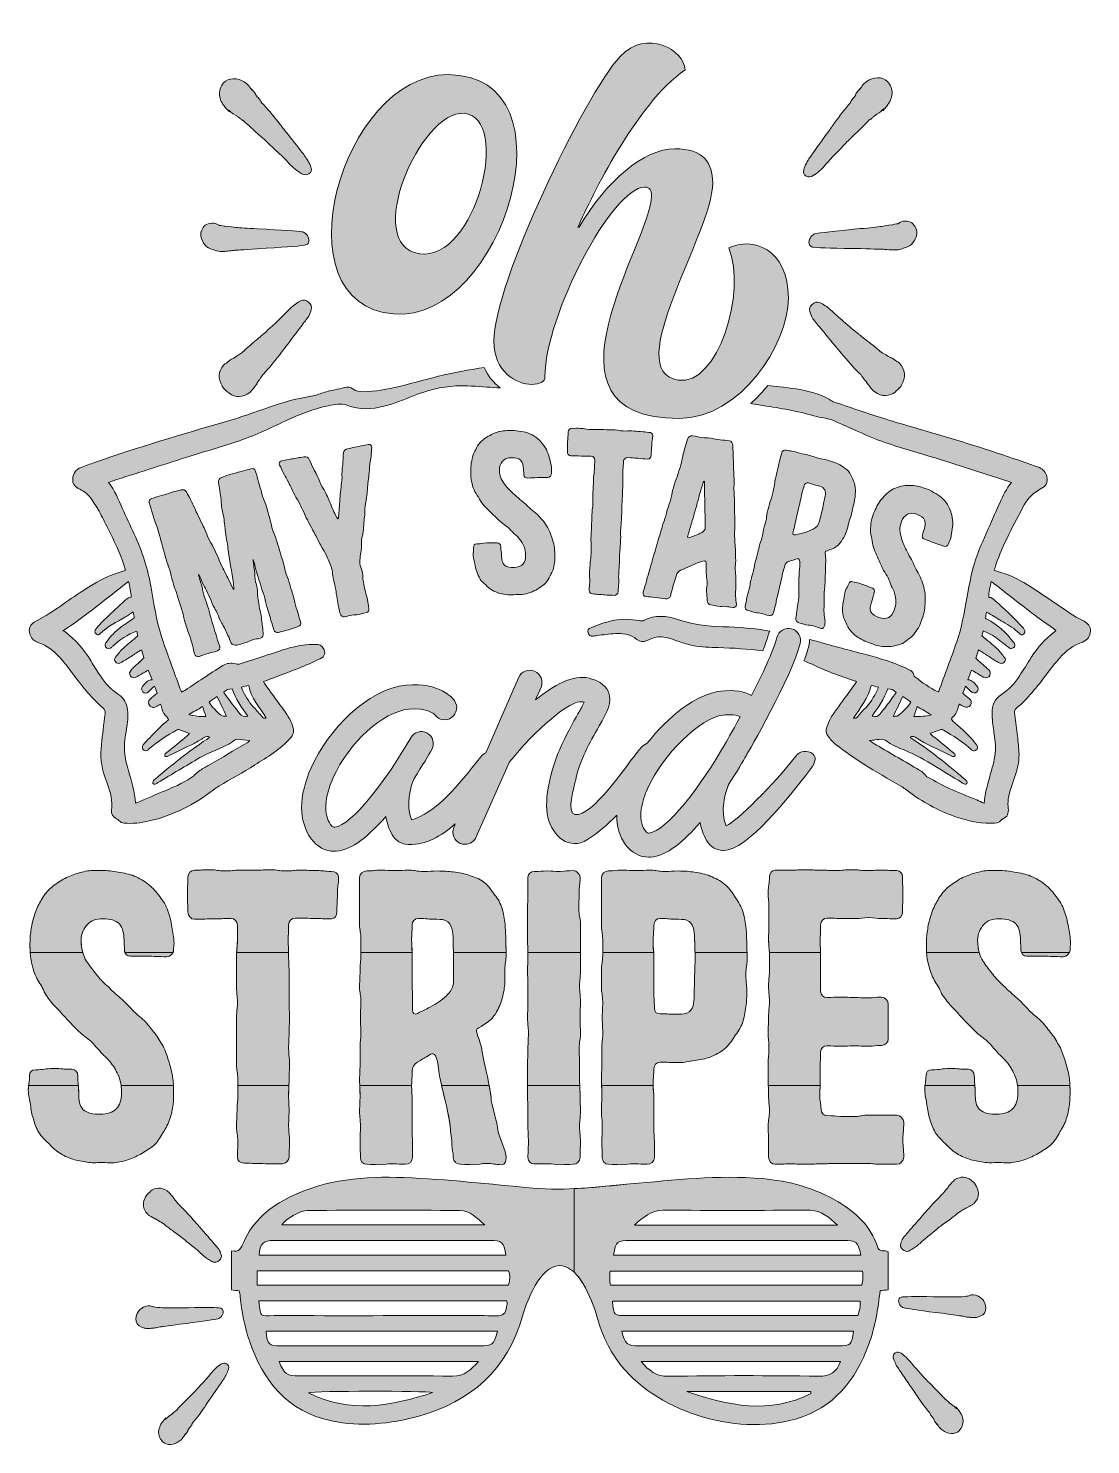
# Model space of a CAD drawing. Header units: inches. Extents: x 178 to 902, y -1017 to -53.
import ezdxf

# ---------------------------------------------------------------- set-up
doc = ezdxf.new("R2010")
doc.units = ezdxf.units.IN
doc.header["$MEASUREMENT"] = 0
doc.layers.add('Layer 1', color=7, linetype='Continuous')

# ---------------------------------------------------------------- blocks, each defined once
blk = doc.blocks.new('block 3')
at = {"layer": 'Layer 1', "true_color": 0xd21b30}
h = blk.add_hatch(color=242, dxfattribs=at)
h.dxf.hatch_style = 2
edge = h.paths.add_edge_path()
edge.add_spline(control_points=[(810.33, -992.22), (810.33, -992.22), (810.22, -991.62), (810.22, -991.62), (810.22, -991.62), (812.42, -994.29), (812.42, -994.29), (814.16, -996.49), (815.07, -998.78), (815.16, -1001.16), (815.25, -1003.55), (814.33, -1005.77), (812.41, -1007.82), (810.93, -1009.21), (809.11, -1009.83), (806.94, -1009.68), (804.77, -1009.54), (802.83, -1008.81), (801.14, -1007.51), (800.19, -1006.86), (799.49, -1006.22), (799.03, -1005.59), (798.76, -1005.28), (798.44, -1004.86), (798.08, -1004.34), (797.71, -1003.82), (797.45, -1003.4), (797.27, -1003.09), (797.27, -1003.09), (797.13, -1002.94), (797.13, -1002.94), (797.13, -1002.94), (796.99, -1002.78), (796.99, -1002.78), (796.99, -1002.78), (797.67, -1003.71), (797.67, -1003.71), (797.67, -1003.71), (797.26, -1003.24), (797.26, -1003.24), (795.97, -1001.77), (795.25, -1000.68), (795.1, -999.98), (795.1, -999.98), (795.24, -1000.13), (795.24, -1000.13), (795.24, -1000.13), (795.25, -999.99), (795.25, -999.99), (795.07, -999.68), (794.82, -999.34), (794.5, -998.97), (794.17, -998.6), (793.9, -998.26), (793.67, -997.95), (793.45, -997.64), (793.2, -997.28), (792.93, -996.86), (792.66, -996.45), (792.48, -996.09), (792.41, -995.79), (792.41, -995.79), (792.42, -995.64), (792.42, -995.64), (792.42, -995.64), (792.28, -995.48), (792.28, -995.48), (792.28, -995.48), (791.31, -994.37), (791.31, -994.37), (788.29, -990.61), (785.52, -986.8), (783, -982.97), (782.1, -981.62), (780.75, -979.65), (778.94, -977.05), (777.13, -974.46), (775.77, -972.48), (774.87, -971.13), (774.51, -970.61), (773.83, -969.63), (772.84, -968.17), (771.85, -966.72), (771.1, -965.61), (770.61, -964.83), (770.12, -964.05), (769.56, -963.05), (768.96, -961.82), (768.34, -960.59), (767.87, -959.42), (767.56, -958.31), (767.17, -956.6), (767.62, -955.42), (768.91, -954.76), (770.19, -954.1), (771.49, -954.21), (772.82, -955.09), (774.06, -955.87), (775.21, -956.76), (776.29, -957.78), (777.36, -958.79), (778.6, -960.16), (780.02, -961.89), (781.44, -963.62), (782.38, -964.75), (782.84, -965.27), (788.02, -970.87), (791.12, -974.2), (792.14, -975.25), (796.6, -979.72), (799.89, -983.06), (802.02, -985.28), (802.11, -985.38), (802.2, -985.51), (802.29, -985.67), (802.38, -985.82), (802.5, -985.96), (802.64, -986.06), (802.78, -986.17), (802.9, -986.28), (802.99, -986.38), (802.99, -986.38), (803.13, -986.54), (803.13, -986.54), (803.13, -986.54), (803.28, -986.55), (803.28, -986.55), (803.37, -986.56), (803.63, -986.75), (804.06, -987.12), (804.48, -987.5), (804.87, -987.84), (805.25, -988.17), (805.25, -988.17), (805.81, -988.65), (805.81, -988.65), (805.81, -988.65), (805.51, -988.63), (805.51, -988.63), (807.7, -990.07), (809.16, -991.16), (809.9, -991.9), (810.46, -992.53), (810.69, -992.79), (810.6, -992.69), (810.59, -992.79), (810.5, -992.63), (810.33, -992.22)], knot_values=[0, 0, 0, 0, 1, 1, 1, 2, 2, 2, 3, 3, 3, 4, 4, 4, 5, 5, 5, 6, 6, 6, 7, 7, 7, 8, 8, 8, 9, 9, 9, 10, 10, 10, 11, 11, 11, 12, 12, 12, 13, 13, 13, 14, 14, 14, 15, 15, 15, 16, 16, 16, 17, 17, 17, 18, 18, 18, 19, 19, 19, 20, 20, 20, 21, 21, 21, 22, 22, 22, 23, 23, 23, 24, 24, 24, 25, 25, 25, 26, 26, 26, 27, 27, 27, 28, 28, 28, 29, 29, 29, 30, 30, 30, 31, 31, 31, 32, 32, 32, 33, 33, 33, 34, 34, 34, 35, 35, 35, 36, 36, 36, 37, 37, 37, 38, 38, 38, 39, 39, 39, 40, 40, 40, 41, 41, 41, 42, 42, 42, 43, 43, 43, 44, 44, 44, 45, 45, 45, 46, 46, 46, 47, 47, 47, 48, 48, 48, 49, 49, 49, 49], degree=3, periodic=1)
edge = h.paths.add_edge_path()
edge.add_spline(control_points=[(825.5, -916.24), (828.75, -917.94), (830.47, -920.54), (830.63, -924.02), (830.73, -926.9), (829.47, -928.84), (826.82, -929.85), (826.01, -930.2), (825.17, -930.44), (824.32, -930.58), (823.47, -930.72), (822.5, -930.76), (821.42, -930.68), (820.33, -930.61), (819.49, -930.56), (818.9, -930.52), (818.31, -930.48), (817.33, -930.31), (815.96, -930.02), (814.59, -929.73), (813.76, -929.58), (813.47, -929.56), (813.26, -929.55), (809.05, -928.97), (800.8, -927.82), (788.12, -926.29), (779.48, -925.07), (774.88, -924.16), (773.8, -924), (772.86, -923.31), (772.05, -922.12), (771.23, -920.93), (770.97, -919.74), (771.24, -918.57), (771.52, -917.4), (772.4, -916.77), (773.9, -916.67), (777.28, -916.4), (785.95, -916.38), (799.91, -916.62), (807.94, -916.56), (812.05, -916.53), (812.25, -916.55), (814.93, -916.53), (816.97, -916.37), (818.38, -916.06), (818.78, -915.99), (819.18, -915.87), (819.59, -915.7), (821.22, -914.92), (823.2, -915.1), (825.5, -916.24)], knot_values=[0, 0, 0, 0, 1, 1, 1, 2, 2, 2, 3, 3, 3, 4, 4, 4, 5, 5, 5, 6, 6, 6, 7, 7, 7, 8, 8, 8, 9, 9, 9, 10, 10, 10, 11, 11, 11, 12, 12, 12, 13, 13, 13, 14, 14, 14, 15, 15, 15, 16, 16, 16, 17, 17, 17, 17], degree=3, periodic=1)
edge = h.paths.add_edge_path()
edge.add_spline(control_points=[(778.06, -885.44), (776.64, -885.93), (775.25, -885.57), (773.89, -884.34), (772.54, -883.11), (772.11, -881.77), (772.6, -880.31), (772.99, -878.95), (773.52, -877.75), (774.18, -876.7), (774.39, -876.42), (774.77, -875.98), (775.31, -875.37), (775.85, -874.76), (776.22, -874.31), (776.44, -874.03), (776.98, -873.37), (777.81, -872.39), (778.94, -871.08), (780.07, -869.77), (780.9, -868.78), (781.44, -868.12), (782.3, -867.19), (783.74, -865.55), (785.78, -863.21), (787.82, -860.87), (789.37, -859.09), (790.45, -857.87), (793.98, -853.85), (797.19, -850.44), (800.05, -847.66), (800.16, -847.47), (800.37, -847.21), (800.69, -846.89), (801.01, -846.56), (801.27, -846.36), (801.48, -846.27), (801.48, -846.27), (801.63, -846.13), (801.63, -846.13), (801.97, -845.56), (803.05, -844.25), (804.87, -842.19), (805.09, -841.81), (805.15, -841.61), (805.06, -841.6), (805.17, -841.41), (805.81, -840.66), (806.99, -839.35), (807, -839.26), (807.05, -839.16), (807.16, -839.07), (807.26, -838.98), (807.47, -838.77), (807.79, -838.44), (808.11, -838.12), (808.43, -837.82), (808.75, -837.54), (809.06, -837.26), (809.27, -837.08), (809.38, -836.99), (813.51, -834.39), (817.32, -834.49), (820.8, -837.3), (820.8, -837.3), (820.94, -837.46), (820.94, -837.46), (820.94, -837.46), (820.93, -837.61), (820.93, -837.61), (822.35, -838.59), (823.46, -839.86), (824.24, -841.4), (824.24, -841.4), (824.23, -841.54), (824.23, -841.54), (826.43, -845.75), (825.93, -849.49), (822.74, -852.74), (822.2, -853.4), (821.73, -853.81), (821.32, -853.98), (821.32, -853.98), (820.25, -854.51), (820.25, -854.51), (820.14, -854.6), (819.93, -854.73), (819.63, -854.91), (819.63, -854.91), (817.76, -856.12), (817.76, -856.12), (817.76, -856.12), (817.31, -856.24), (817.31, -856.24), (817.31, -856.24), (817.17, -856.08), (817.17, -856.08), (817.07, -856.18), (816.86, -856.31), (816.55, -856.49), (816.24, -856.67), (815.62, -857.05), (814.69, -857.63), (813.76, -858.21), (813.04, -858.63), (812.53, -858.9), (812.53, -858.9), (812.83, -858.77), (812.83, -858.77), (812.32, -859.03), (812.01, -859.21), (811.9, -859.3), (811.8, -859.39), (811.67, -859.49), (811.51, -859.57), (811.36, -859.66), (811.23, -859.78), (811.12, -859.92), (811.01, -860.06), (810.9, -860.18), (810.8, -860.27), (809.44, -861.37), (807.45, -862.87), (804.85, -864.78), (802.24, -866.68), (800.58, -867.91), (799.85, -868.46), (798.18, -869.73), (794.57, -872.66), (789.01, -877.25), (788.48, -877.71), (787.66, -878.45), (786.56, -879.46), (785.45, -880.48), (784.53, -881.28), (783.79, -881.88), (783.06, -882.48), (782.18, -883.11), (781.14, -883.78), (780.1, -884.46), (779.07, -885.01), (778.06, -885.44)], knot_values=[0, 0, 0, 0, 1, 1, 1, 2, 2, 2, 3, 3, 3, 4, 4, 4, 5, 5, 5, 6, 6, 6, 7, 7, 7, 8, 8, 8, 9, 9, 9, 10, 10, 10, 11, 11, 11, 12, 12, 12, 13, 13, 13, 14, 14, 14, 15, 15, 15, 16, 16, 16, 17, 17, 17, 18, 18, 18, 19, 19, 19, 20, 20, 20, 21, 21, 21, 22, 22, 22, 23, 23, 23, 24, 24, 24, 25, 25, 25, 26, 26, 26, 27, 27, 27, 28, 28, 28, 29, 29, 29, 30, 30, 30, 31, 31, 31, 32, 32, 32, 33, 33, 33, 34, 34, 34, 35, 35, 35, 36, 36, 36, 37, 37, 37, 38, 38, 38, 39, 39, 39, 40, 40, 40, 41, 41, 41, 42, 42, 42, 43, 43, 43, 44, 44, 44, 45, 45, 45, 46, 46, 46, 47, 47, 47, 47], degree=3, periodic=1)
h.paths.add_polyline_path([(804.88, -842.04), (805.06, -841.6), (805.05, -841.75)])
at = {"layer": 'Layer 1', "lineweight": 0}
blk.add_lwpolyline([(804.88, -842.04), (805.06, -841.6), (805.05, -841.75), (804.88, -842.04)], dxfattribs=at)
for points, knots in [([(778.06, -885.44), (776.64, -885.93), (775.25, -885.57), (773.89, -884.34), (772.54, -883.11), (772.11, -881.77), (772.6, -880.31), (772.99, -878.95), (773.52, -877.75), (774.18, -876.7), (774.39, -876.42), (774.77, -875.98), (775.31, -875.37), (775.85, -874.76), (776.22, -874.31), (776.44, -874.03), (776.98, -873.37), (777.81, -872.39), (778.94, -871.08), (780.07, -869.77), (780.9, -868.78), (781.44, -868.12), (782.3, -867.19), (783.74, -865.55), (785.78, -863.21), (787.82, -860.87), (789.37, -859.09), (790.45, -857.87), (793.98, -853.85), (797.19, -850.44), (800.05, -847.66), (800.16, -847.47), (800.37, -847.21), (800.69, -846.89), (801.01, -846.56), (801.27, -846.36), (801.48, -846.27), (801.48, -846.27), (801.63, -846.13), (801.63, -846.13), (801.97, -845.56), (803.05, -844.25), (804.87, -842.19), (805.09, -841.81), (805.15, -841.61), (805.06, -841.6), (805.17, -841.41), (805.81, -840.66), (806.99, -839.35), (807, -839.26), (807.05, -839.16), (807.16, -839.07), (807.26, -838.98), (807.47, -838.77), (807.79, -838.44), (808.11, -838.12), (808.43, -837.82), (808.75, -837.54), (809.06, -837.26), (809.27, -837.08), (809.38, -836.99), (813.51, -834.39), (817.32, -834.49), (820.8, -837.3), (820.8, -837.3), (820.94, -837.46), (820.94, -837.46), (820.94, -837.46), (820.93, -837.61), (820.93, -837.61), (822.35, -838.59), (823.46, -839.86), (824.24, -841.4), (824.24, -841.4), (824.23, -841.54), (824.23, -841.54), (826.43, -845.75), (825.93, -849.49), (822.74, -852.74), (822.2, -853.4), (821.73, -853.81), (821.32, -853.98), (821.32, -853.98), (820.25, -854.51), (820.25, -854.51), (820.14, -854.6), (819.93, -854.73), (819.63, -854.91), (819.63, -854.91), (817.76, -856.12), (817.76, -856.12), (817.76, -856.12), (817.31, -856.24), (817.31, -856.24), (817.31, -856.24), (817.17, -856.08), (817.17, -856.08), (817.07, -856.18), (816.86, -856.31), (816.55, -856.49), (816.24, -856.67), (815.62, -857.05), (814.69, -857.63), (813.76, -858.21), (813.04, -858.63), (812.53, -858.9), (812.53, -858.9), (812.83, -858.77), (812.83, -858.77), (812.32, -859.03), (812.01, -859.21), (811.9, -859.3), (811.8, -859.39), (811.67, -859.49), (811.51, -859.57), (811.36, -859.66), (811.23, -859.78), (811.12, -859.92), (811.01, -860.06), (810.9, -860.18), (810.8, -860.27), (809.44, -861.37), (807.45, -862.87), (804.85, -864.78), (802.24, -866.68), (800.58, -867.91), (799.85, -868.46), (798.18, -869.73), (794.57, -872.66), (789.01, -877.25), (788.48, -877.71), (787.66, -878.45), (786.56, -879.46), (785.45, -880.48), (784.53, -881.28), (783.79, -881.88), (783.06, -882.48), (782.18, -883.11), (781.14, -883.78), (780.1, -884.46), (779.07, -885.01), (778.06, -885.44)], [0, 0, 0, 0, 1, 1, 1, 2, 2, 2, 3, 3, 3, 4, 4, 4, 5, 5, 5, 6, 6, 6, 7, 7, 7, 8, 8, 8, 9, 9, 9, 10, 10, 10, 11, 11, 11, 12, 12, 12, 13, 13, 13, 14, 14, 14, 15, 15, 15, 16, 16, 16, 17, 17, 17, 18, 18, 18, 19, 19, 19, 20, 20, 20, 21, 21, 21, 22, 22, 22, 23, 23, 23, 24, 24, 24, 25, 25, 25, 26, 26, 26, 27, 27, 27, 28, 28, 28, 29, 29, 29, 30, 30, 30, 31, 31, 31, 32, 32, 32, 33, 33, 33, 34, 34, 34, 35, 35, 35, 36, 36, 36, 37, 37, 37, 38, 38, 38, 39, 39, 39, 40, 40, 40, 41, 41, 41, 42, 42, 42, 43, 43, 43, 44, 44, 44, 45, 45, 45, 46, 46, 46, 47, 47, 47, 47]), ([(825.5, -916.24), (828.75, -917.94), (830.47, -920.54), (830.63, -924.02), (830.73, -926.9), (829.47, -928.84), (826.82, -929.85), (826.01, -930.2), (825.17, -930.44), (824.32, -930.58), (823.47, -930.72), (822.5, -930.76), (821.42, -930.68), (820.33, -930.61), (819.49, -930.56), (818.9, -930.52), (818.31, -930.48), (817.33, -930.31), (815.96, -930.02), (814.59, -929.73), (813.76, -929.58), (813.47, -929.56), (813.26, -929.55), (809.05, -928.97), (800.8, -927.82), (788.12, -926.29), (779.48, -925.07), (774.88, -924.16), (773.8, -924), (772.86, -923.31), (772.05, -922.12), (771.23, -920.93), (770.97, -919.74), (771.24, -918.57), (771.52, -917.4), (772.4, -916.77), (773.9, -916.67), (777.28, -916.4), (785.95, -916.38), (799.91, -916.62), (807.94, -916.56), (812.05, -916.53), (812.25, -916.55), (814.93, -916.53), (816.97, -916.37), (818.38, -916.06), (818.78, -915.99), (819.18, -915.87), (819.59, -915.7), (821.22, -914.92), (823.2, -915.1), (825.5, -916.24)], [0, 0, 0, 0, 1, 1, 1, 2, 2, 2, 3, 3, 3, 4, 4, 4, 5, 5, 5, 6, 6, 6, 7, 7, 7, 8, 8, 8, 9, 9, 9, 10, 10, 10, 11, 11, 11, 12, 12, 12, 13, 13, 13, 14, 14, 14, 15, 15, 15, 16, 16, 16, 17, 17, 17, 17]), ([(810.33, -992.22), (810.33, -992.22), (810.22, -991.62), (810.22, -991.62), (810.22, -991.62), (812.42, -994.29), (812.42, -994.29), (814.16, -996.49), (815.07, -998.78), (815.16, -1001.16), (815.25, -1003.55), (814.33, -1005.77), (812.41, -1007.82), (810.93, -1009.21), (809.11, -1009.83), (806.94, -1009.68), (804.77, -1009.54), (802.83, -1008.81), (801.14, -1007.51), (800.19, -1006.86), (799.49, -1006.22), (799.03, -1005.59), (798.76, -1005.28), (798.44, -1004.86), (798.08, -1004.34), (797.71, -1003.82), (797.45, -1003.4), (797.27, -1003.09), (797.27, -1003.09), (797.13, -1002.94), (797.13, -1002.94), (797.13, -1002.94), (796.99, -1002.78), (796.99, -1002.78), (796.99, -1002.78), (797.67, -1003.71), (797.67, -1003.71), (797.67, -1003.71), (797.26, -1003.24), (797.26, -1003.24), (795.97, -1001.77), (795.25, -1000.68), (795.1, -999.98), (795.1, -999.98), (795.24, -1000.13), (795.24, -1000.13), (795.24, -1000.13), (795.25, -999.99), (795.25, -999.99), (795.07, -999.68), (794.82, -999.34), (794.5, -998.97), (794.17, -998.6), (793.9, -998.26), (793.67, -997.95), (793.45, -997.64), (793.2, -997.28), (792.93, -996.86), (792.66, -996.45), (792.48, -996.09), (792.41, -995.79), (792.41, -995.79), (792.42, -995.64), (792.42, -995.64), (792.42, -995.64), (792.28, -995.48), (792.28, -995.48), (792.28, -995.48), (791.31, -994.37), (791.31, -994.37), (788.29, -990.61), (785.52, -986.8), (783, -982.97), (782.1, -981.62), (780.75, -979.65), (778.94, -977.05), (777.13, -974.46), (775.77, -972.48), (774.87, -971.13), (774.51, -970.61), (773.83, -969.63), (772.84, -968.17), (771.85, -966.72), (771.1, -965.61), (770.61, -964.83), (770.12, -964.05), (769.56, -963.05), (768.96, -961.82), (768.34, -960.59), (767.87, -959.42), (767.56, -958.31), (767.17, -956.6), (767.62, -955.42), (768.91, -954.76), (770.19, -954.1), (771.49, -954.21), (772.82, -955.09), (774.06, -955.87), (775.21, -956.76), (776.29, -957.78), (777.36, -958.79), (778.6, -960.16), (780.02, -961.89), (781.44, -963.62), (782.38, -964.75), (782.84, -965.27), (788.02, -970.87), (791.12, -974.2), (792.14, -975.25), (796.6, -979.72), (799.89, -983.06), (802.02, -985.28), (802.11, -985.38), (802.2, -985.51), (802.29, -985.67), (802.38, -985.82), (802.5, -985.96), (802.64, -986.06), (802.78, -986.17), (802.9, -986.28), (802.99, -986.38), (802.99, -986.38), (803.13, -986.54), (803.13, -986.54), (803.13, -986.54), (803.28, -986.55), (803.28, -986.55), (803.37, -986.56), (803.63, -986.75), (804.06, -987.12), (804.48, -987.5), (804.87, -987.84), (805.25, -988.17), (805.25, -988.17), (805.81, -988.65), (805.81, -988.65), (805.81, -988.65), (805.51, -988.63), (805.51, -988.63), (807.7, -990.07), (809.16, -991.16), (809.9, -991.9), (810.46, -992.53), (810.69, -992.79), (810.6, -992.69), (810.59, -992.79), (810.5, -992.63), (810.33, -992.22)], [0, 0, 0, 0, 1, 1, 1, 2, 2, 2, 3, 3, 3, 4, 4, 4, 5, 5, 5, 6, 6, 6, 7, 7, 7, 8, 8, 8, 9, 9, 9, 10, 10, 10, 11, 11, 11, 12, 12, 12, 13, 13, 13, 14, 14, 14, 15, 15, 15, 16, 16, 16, 17, 17, 17, 18, 18, 18, 19, 19, 19, 20, 20, 20, 21, 21, 21, 22, 22, 22, 23, 23, 23, 24, 24, 24, 25, 25, 25, 26, 26, 26, 27, 27, 27, 28, 28, 28, 29, 29, 29, 30, 30, 30, 31, 31, 31, 32, 32, 32, 33, 33, 33, 34, 34, 34, 35, 35, 35, 36, 36, 36, 37, 37, 37, 38, 38, 38, 39, 39, 39, 40, 40, 40, 41, 41, 41, 42, 42, 42, 43, 43, 43, 44, 44, 44, 45, 45, 45, 46, 46, 46, 47, 47, 47, 48, 48, 48, 49, 49, 49, 49])]:
    blk.add_open_spline(points, degree=3, knots=knots, dxfattribs=at)
blk = doc.blocks.new('block 4')
at = {"layer": 'Layer 1', "true_color": 0x2b568d}
h = blk.add_hatch(color=167, dxfattribs=at)
h.dxf.hatch_style = 2
edge = h.paths.add_edge_path()
edge.add_spline(control_points=[(262.48, -923.16), (262.89, -923.33), (263.29, -923.46), (263.69, -923.53), (265.1, -923.83), (267.14, -923.99), (269.82, -924.01), (270.02, -924), (274.13, -924.02), (282.16, -924.08), (296.12, -923.85), (304.79, -923.86), (308.18, -924.13), (309.67, -924.23), (310.55, -924.87), (310.83, -926.04), (311.11, -927.21), (310.84, -928.39), (310.02, -929.58), (309.21, -930.78), (308.27, -931.46), (307.19, -931.63), (302.59, -932.53), (293.95, -933.75), (281.27, -935.29), (273.02, -936.43), (268.81, -937.01), (268.61, -937.02), (268.31, -937.04), (267.48, -937.2), (266.11, -937.49), (264.74, -937.78), (263.76, -937.94), (263.17, -937.98), (262.58, -938.02), (261.74, -938.08), (260.66, -938.15), (259.57, -938.22), (258.6, -938.19), (257.75, -938.04), (256.9, -937.9), (256.06, -937.66), (255.25, -937.32), (252.61, -936.31), (251.34, -934.36), (251.44, -931.48), (251.61, -928), (253.32, -925.41), (256.57, -923.7), (258.87, -922.56), (260.85, -922.38), (262.48, -923.16)], knot_values=[0, 0, 0, 0, 1, 1, 1, 2, 2, 2, 3, 3, 3, 4, 4, 4, 5, 5, 5, 6, 6, 6, 7, 7, 7, 8, 8, 8, 9, 9, 9, 10, 10, 10, 11, 11, 11, 12, 12, 12, 13, 13, 13, 14, 14, 14, 15, 15, 15, 16, 16, 16, 17, 17, 17, 17], degree=3, periodic=1)
edge = h.paths.add_edge_path()
edge.add_spline(control_points=[(300.93, -891.25), (299.89, -890.57), (299.01, -889.94), (298.28, -889.34), (297.54, -888.75), (296.62, -887.94), (295.51, -886.93), (294.41, -885.91), (293.59, -885.17), (293.06, -884.71), (287.51, -880.13), (283.9, -877.2), (282.22, -875.92), (281.49, -875.37), (279.83, -874.15), (277.22, -872.24), (274.62, -870.33), (272.63, -868.83), (271.27, -867.73), (271.17, -867.64), (271.06, -867.52), (270.95, -867.38), (270.84, -867.24), (270.71, -867.13), (270.56, -867.04), (270.4, -866.95), (270.27, -866.86), (270.17, -866.76), (270.06, -866.67), (269.75, -866.49), (269.24, -866.23), (269.24, -866.23), (269.55, -866.36), (269.55, -866.36), (269.03, -866.1), (268.31, -865.68), (267.38, -865.09), (266.45, -864.51), (265.83, -864.13), (265.52, -863.95), (265.21, -863.78), (265, -863.64), (264.9, -863.55), (264.9, -863.55), (264.76, -863.71), (264.76, -863.71), (264.76, -863.71), (264.31, -863.59), (264.31, -863.59), (264.31, -863.59), (262.44, -862.38), (262.44, -862.38), (262.14, -862.2), (261.93, -862.06), (261.82, -861.97), (261.82, -861.97), (260.75, -861.45), (260.75, -861.45), (260.34, -861.28), (259.87, -860.86), (259.33, -860.2), (256.14, -856.95), (255.64, -853.22), (257.84, -849.01), (257.84, -849.01), (257.83, -848.86), (257.83, -848.86), (258.61, -847.32), (259.72, -846.06), (261.14, -845.07), (261.14, -845.07), (261.13, -844.92), (261.13, -844.92), (261.13, -844.92), (261.27, -844.77), (261.27, -844.77), (264.75, -841.96), (268.56, -841.85), (272.69, -844.45), (272.8, -844.54), (273.01, -844.73), (273.32, -845), (273.64, -845.28), (273.96, -845.58), (274.28, -845.91), (274.6, -846.23), (274.81, -846.44), (274.91, -846.53), (275.02, -846.63), (275.07, -846.72), (275.08, -846.82), (276.26, -848.13), (276.9, -848.88), (277.01, -849.07), (276.92, -849.07), (276.98, -849.27), (277.2, -849.65), (279.02, -851.71), (280.1, -853.02), (280.44, -853.6), (280.44, -853.6), (280.6, -853.73), (280.6, -853.73), (280.8, -853.82), (281.06, -854.03), (281.38, -854.35), (281.7, -854.68), (281.91, -854.93), (282.02, -855.12), (284.89, -857.91), (288.09, -861.31), (291.62, -865.34), (292.7, -866.55), (294.25, -868.33), (296.29, -870.67), (298.33, -873.02), (299.78, -874.65), (300.63, -875.59), (301.17, -876.24), (302, -877.23), (303.13, -878.54), (304.26, -879.85), (305.09, -880.84), (305.63, -881.5), (305.85, -881.78), (306.22, -882.22), (306.76, -882.83), (307.3, -883.44), (307.68, -883.89), (307.89, -884.17), (308.55, -885.22), (309.08, -886.42), (309.47, -887.78), (309.96, -889.23), (309.53, -890.58), (308.18, -891.8), (306.82, -893.03), (305.44, -893.4), (304.01, -892.9), (303, -892.47), (301.97, -891.92), (300.93, -891.25)], knot_values=[0, 0, 0, 0, 1, 1, 1, 2, 2, 2, 3, 3, 3, 4, 4, 4, 5, 5, 5, 6, 6, 6, 7, 7, 7, 8, 8, 8, 9, 9, 9, 10, 10, 10, 11, 11, 11, 12, 12, 12, 13, 13, 13, 14, 14, 14, 15, 15, 15, 16, 16, 16, 17, 17, 17, 18, 18, 18, 19, 19, 19, 20, 20, 20, 21, 21, 21, 22, 22, 22, 23, 23, 23, 24, 24, 24, 25, 25, 25, 26, 26, 26, 27, 27, 27, 28, 28, 28, 29, 29, 29, 30, 30, 30, 31, 31, 31, 32, 32, 32, 33, 33, 33, 34, 34, 34, 35, 35, 35, 36, 36, 36, 37, 37, 37, 38, 38, 38, 39, 39, 39, 40, 40, 40, 41, 41, 41, 42, 42, 42, 43, 43, 43, 44, 44, 44, 45, 45, 45, 46, 46, 46, 47, 47, 47, 47], degree=3, periodic=1)
edge = h.paths.add_edge_path()
edge.add_spline(control_points=[(271.47, -1000.15), (271.38, -1000.26), (271.61, -999.99), (272.17, -999.36), (272.91, -998.62), (274.37, -997.53), (276.56, -996.09), (276.56, -996.09), (276.26, -996.11), (276.26, -996.11), (276.26, -996.11), (276.82, -995.63), (276.82, -995.63), (277.2, -995.31), (277.59, -994.96), (278.01, -994.59), (278.44, -994.21), (278.7, -994.02), (278.79, -994.02), (278.79, -994.02), (278.94, -994.01), (278.94, -994.01), (278.94, -994.01), (279.08, -993.85), (279.08, -993.85), (279.17, -993.74), (279.29, -993.64), (279.43, -993.53), (279.57, -993.42), (279.69, -993.29), (279.78, -993.13), (279.87, -992.98), (279.96, -992.85), (280.05, -992.74), (282.18, -990.52), (285.47, -987.18), (289.93, -982.72), (290.95, -981.66), (294.05, -978.33), (299.23, -972.74), (299.69, -972.21), (300.63, -971.08), (302.05, -969.35), (303.47, -967.62), (304.71, -966.25), (305.79, -965.24), (306.86, -964.23), (308.01, -963.33), (309.25, -962.56), (310.58, -961.68), (311.88, -961.56), (313.17, -962.22), (314.45, -962.88), (314.9, -964.06), (314.52, -965.77), (314.2, -966.88), (313.73, -968.05), (313.12, -969.28), (312.51, -970.51), (311.95, -971.52), (311.46, -972.29), (310.97, -973.07), (310.22, -974.18), (309.23, -975.64), (308.24, -977.09), (307.56, -978.08), (307.2, -978.6), (306.3, -979.94), (304.94, -981.92), (303.13, -984.51), (301.32, -987.11), (299.97, -989.09), (299.07, -990.43), (296.55, -994.27), (293.78, -998.07), (290.76, -1001.84), (290.76, -1001.84), (289.79, -1002.94), (289.79, -1002.94), (289.79, -1002.94), (289.65, -1003.1), (289.65, -1003.1), (289.65, -1003.1), (289.66, -1003.25), (289.66, -1003.25), (289.59, -1003.55), (289.41, -1003.91), (289.14, -1004.32), (288.87, -1004.74), (288.62, -1005.1), (288.4, -1005.41), (288.17, -1005.72), (287.9, -1006.07), (287.57, -1006.43), (287.25, -1006.8), (287, -1007.14), (286.82, -1007.45), (286.82, -1007.45), (286.83, -1007.6), (286.83, -1007.6), (286.83, -1007.6), (286.97, -1007.44), (286.97, -1007.44), (286.82, -1008.14), (286.1, -1009.23), (284.81, -1010.7), (284.81, -1010.7), (284.4, -1011.18), (284.4, -1011.18), (284.4, -1011.18), (285.08, -1010.24), (285.08, -1010.24), (285.08, -1010.24), (284.94, -1010.4), (284.94, -1010.4), (284.94, -1010.4), (284.8, -1010.56), (284.8, -1010.56), (284.62, -1010.87), (284.36, -1011.28), (283.99, -1011.8), (283.63, -1012.32), (283.31, -1012.74), (283.04, -1013.05), (282.58, -1013.68), (281.88, -1014.32), (280.93, -1014.98), (279.24, -1016.28), (277.3, -1017), (275.13, -1017.15), (272.96, -1017.29), (271.14, -1016.67), (269.66, -1015.28), (267.74, -1013.23), (266.82, -1011.01), (266.91, -1008.63), (267, -1006.24), (267.92, -1003.95), (269.65, -1001.76), (269.65, -1001.76), (271.85, -999.08), (271.85, -999.08), (271.85, -999.08), (271.74, -999.69), (271.74, -999.69), (271.57, -1000.09), (271.48, -1000.25), (271.47, -1000.15)], knot_values=[0, 0, 0, 0, 1, 1, 1, 2, 2, 2, 3, 3, 3, 4, 4, 4, 5, 5, 5, 6, 6, 6, 7, 7, 7, 8, 8, 8, 9, 9, 9, 10, 10, 10, 11, 11, 11, 12, 12, 12, 13, 13, 13, 14, 14, 14, 15, 15, 15, 16, 16, 16, 17, 17, 17, 18, 18, 18, 19, 19, 19, 20, 20, 20, 21, 21, 21, 22, 22, 22, 23, 23, 23, 24, 24, 24, 25, 25, 25, 26, 26, 26, 27, 27, 27, 28, 28, 28, 29, 29, 29, 30, 30, 30, 31, 31, 31, 32, 32, 32, 33, 33, 33, 34, 34, 34, 35, 35, 35, 36, 36, 36, 37, 37, 37, 38, 38, 38, 39, 39, 39, 40, 40, 40, 41, 41, 41, 42, 42, 42, 43, 43, 43, 44, 44, 44, 45, 45, 45, 46, 46, 46, 47, 47, 47, 48, 48, 48, 49, 49, 49, 49], degree=3, periodic=1)
h.paths.add_polyline_path([(277.02, -849.22), (277.01, -849.07), (277.19, -849.5)])
at = {"layer": 'Layer 1', "lineweight": 0}
blk.add_lwpolyline([(277.02, -849.22), (277.01, -849.07), (277.19, -849.5), (277.02, -849.22)], dxfattribs=at)
for points, knots in [([(300.93, -891.25), (299.89, -890.57), (299.01, -889.94), (298.28, -889.34), (297.54, -888.75), (296.62, -887.94), (295.51, -886.93), (294.41, -885.91), (293.59, -885.17), (293.06, -884.71), (287.51, -880.13), (283.9, -877.2), (282.22, -875.92), (281.49, -875.37), (279.83, -874.15), (277.22, -872.24), (274.62, -870.33), (272.63, -868.83), (271.27, -867.73), (271.17, -867.64), (271.06, -867.52), (270.95, -867.38), (270.84, -867.24), (270.71, -867.13), (270.56, -867.04), (270.4, -866.95), (270.27, -866.86), (270.17, -866.76), (270.06, -866.67), (269.75, -866.49), (269.24, -866.23), (269.24, -866.23), (269.55, -866.36), (269.55, -866.36), (269.03, -866.1), (268.31, -865.68), (267.38, -865.09), (266.45, -864.51), (265.83, -864.13), (265.52, -863.95), (265.21, -863.78), (265, -863.64), (264.9, -863.55), (264.9, -863.55), (264.76, -863.71), (264.76, -863.71), (264.76, -863.71), (264.31, -863.59), (264.31, -863.59), (264.31, -863.59), (262.44, -862.38), (262.44, -862.38), (262.14, -862.2), (261.93, -862.06), (261.82, -861.97), (261.82, -861.97), (260.75, -861.45), (260.75, -861.45), (260.34, -861.28), (259.87, -860.86), (259.33, -860.2), (256.14, -856.95), (255.64, -853.22), (257.84, -849.01), (257.84, -849.01), (257.83, -848.86), (257.83, -848.86), (258.61, -847.32), (259.72, -846.06), (261.14, -845.07), (261.14, -845.07), (261.13, -844.92), (261.13, -844.92), (261.13, -844.92), (261.27, -844.77), (261.27, -844.77), (264.75, -841.96), (268.56, -841.85), (272.69, -844.45), (272.8, -844.54), (273.01, -844.73), (273.32, -845), (273.64, -845.28), (273.96, -845.58), (274.28, -845.91), (274.6, -846.23), (274.81, -846.44), (274.91, -846.53), (275.02, -846.63), (275.07, -846.72), (275.08, -846.82), (276.26, -848.13), (276.9, -848.88), (277.01, -849.07), (276.92, -849.07), (276.98, -849.27), (277.2, -849.65), (279.02, -851.71), (280.1, -853.02), (280.44, -853.6), (280.44, -853.6), (280.6, -853.73), (280.6, -853.73), (280.8, -853.82), (281.06, -854.03), (281.38, -854.35), (281.7, -854.68), (281.91, -854.93), (282.02, -855.12), (284.89, -857.91), (288.09, -861.31), (291.62, -865.34), (292.7, -866.55), (294.25, -868.33), (296.29, -870.67), (298.33, -873.02), (299.78, -874.65), (300.63, -875.59), (301.17, -876.24), (302, -877.23), (303.13, -878.54), (304.26, -879.85), (305.09, -880.84), (305.63, -881.5), (305.85, -881.78), (306.22, -882.22), (306.76, -882.83), (307.3, -883.44), (307.68, -883.89), (307.89, -884.17), (308.55, -885.22), (309.08, -886.42), (309.47, -887.78), (309.96, -889.23), (309.53, -890.58), (308.18, -891.8), (306.82, -893.03), (305.44, -893.4), (304.01, -892.9), (303, -892.47), (301.97, -891.92), (300.93, -891.25)], [0, 0, 0, 0, 1, 1, 1, 2, 2, 2, 3, 3, 3, 4, 4, 4, 5, 5, 5, 6, 6, 6, 7, 7, 7, 8, 8, 8, 9, 9, 9, 10, 10, 10, 11, 11, 11, 12, 12, 12, 13, 13, 13, 14, 14, 14, 15, 15, 15, 16, 16, 16, 17, 17, 17, 18, 18, 18, 19, 19, 19, 20, 20, 20, 21, 21, 21, 22, 22, 22, 23, 23, 23, 24, 24, 24, 25, 25, 25, 26, 26, 26, 27, 27, 27, 28, 28, 28, 29, 29, 29, 30, 30, 30, 31, 31, 31, 32, 32, 32, 33, 33, 33, 34, 34, 34, 35, 35, 35, 36, 36, 36, 37, 37, 37, 38, 38, 38, 39, 39, 39, 40, 40, 40, 41, 41, 41, 42, 42, 42, 43, 43, 43, 44, 44, 44, 45, 45, 45, 46, 46, 46, 47, 47, 47, 47]), ([(262.48, -923.16), (262.89, -923.33), (263.29, -923.46), (263.69, -923.53), (265.1, -923.83), (267.14, -923.99), (269.82, -924.01), (270.02, -924), (274.13, -924.02), (282.16, -924.08), (296.12, -923.85), (304.79, -923.86), (308.18, -924.13), (309.67, -924.23), (310.55, -924.87), (310.83, -926.04), (311.11, -927.21), (310.84, -928.39), (310.02, -929.58), (309.21, -930.78), (308.27, -931.46), (307.19, -931.63), (302.59, -932.53), (293.95, -933.75), (281.27, -935.29), (273.02, -936.43), (268.81, -937.01), (268.61, -937.02), (268.31, -937.04), (267.48, -937.2), (266.11, -937.49), (264.74, -937.78), (263.76, -937.94), (263.17, -937.98), (262.58, -938.02), (261.74, -938.08), (260.66, -938.15), (259.57, -938.22), (258.6, -938.19), (257.75, -938.04), (256.9, -937.9), (256.06, -937.66), (255.25, -937.32), (252.61, -936.31), (251.34, -934.36), (251.44, -931.48), (251.61, -928), (253.32, -925.41), (256.57, -923.7), (258.87, -922.56), (260.85, -922.38), (262.48, -923.16)], [0, 0, 0, 0, 1, 1, 1, 2, 2, 2, 3, 3, 3, 4, 4, 4, 5, 5, 5, 6, 6, 6, 7, 7, 7, 8, 8, 8, 9, 9, 9, 10, 10, 10, 11, 11, 11, 12, 12, 12, 13, 13, 13, 14, 14, 14, 15, 15, 15, 16, 16, 16, 17, 17, 17, 17]), ([(271.47, -1000.15), (271.38, -1000.26), (271.61, -999.99), (272.17, -999.36), (272.91, -998.62), (274.37, -997.53), (276.56, -996.09), (276.56, -996.09), (276.26, -996.11), (276.26, -996.11), (276.26, -996.11), (276.82, -995.63), (276.82, -995.63), (277.2, -995.31), (277.59, -994.96), (278.01, -994.59), (278.44, -994.21), (278.7, -994.02), (278.79, -994.02), (278.79, -994.02), (278.94, -994.01), (278.94, -994.01), (278.94, -994.01), (279.08, -993.85), (279.08, -993.85), (279.17, -993.74), (279.29, -993.64), (279.43, -993.53), (279.57, -993.42), (279.69, -993.29), (279.78, -993.13), (279.87, -992.98), (279.96, -992.85), (280.05, -992.74), (282.18, -990.52), (285.47, -987.18), (289.93, -982.72), (290.95, -981.66), (294.05, -978.33), (299.23, -972.74), (299.69, -972.21), (300.63, -971.08), (302.05, -969.35), (303.47, -967.62), (304.71, -966.25), (305.79, -965.24), (306.86, -964.23), (308.01, -963.33), (309.25, -962.56), (310.58, -961.68), (311.88, -961.56), (313.17, -962.22), (314.45, -962.88), (314.9, -964.06), (314.52, -965.77), (314.2, -966.88), (313.73, -968.05), (313.12, -969.28), (312.51, -970.51), (311.95, -971.52), (311.46, -972.29), (310.97, -973.07), (310.22, -974.18), (309.23, -975.64), (308.24, -977.09), (307.56, -978.08), (307.2, -978.6), (306.3, -979.94), (304.94, -981.92), (303.13, -984.51), (301.32, -987.11), (299.97, -989.09), (299.07, -990.43), (296.55, -994.27), (293.78, -998.07), (290.76, -1001.84), (290.76, -1001.84), (289.79, -1002.94), (289.79, -1002.94), (289.79, -1002.94), (289.65, -1003.1), (289.65, -1003.1), (289.65, -1003.1), (289.66, -1003.25), (289.66, -1003.25), (289.59, -1003.55), (289.41, -1003.91), (289.14, -1004.32), (288.87, -1004.74), (288.62, -1005.1), (288.4, -1005.41), (288.17, -1005.72), (287.9, -1006.07), (287.57, -1006.43), (287.25, -1006.8), (287, -1007.14), (286.82, -1007.45), (286.82, -1007.45), (286.83, -1007.6), (286.83, -1007.6), (286.83, -1007.6), (286.97, -1007.44), (286.97, -1007.44), (286.82, -1008.14), (286.1, -1009.23), (284.81, -1010.7), (284.81, -1010.7), (284.4, -1011.18), (284.4, -1011.18), (284.4, -1011.18), (285.08, -1010.24), (285.08, -1010.24), (285.08, -1010.24), (284.94, -1010.4), (284.94, -1010.4), (284.94, -1010.4), (284.8, -1010.56), (284.8, -1010.56), (284.62, -1010.87), (284.36, -1011.28), (283.99, -1011.8), (283.63, -1012.32), (283.31, -1012.74), (283.04, -1013.05), (282.58, -1013.68), (281.88, -1014.32), (280.93, -1014.98), (279.24, -1016.28), (277.3, -1017), (275.13, -1017.15), (272.96, -1017.29), (271.14, -1016.67), (269.66, -1015.28), (267.74, -1013.23), (266.82, -1011.01), (266.91, -1008.63), (267, -1006.24), (267.92, -1003.95), (269.65, -1001.76), (269.65, -1001.76), (271.85, -999.08), (271.85, -999.08), (271.85, -999.08), (271.74, -999.69), (271.74, -999.69), (271.57, -1000.09), (271.48, -1000.25), (271.47, -1000.15)], [0, 0, 0, 0, 1, 1, 1, 2, 2, 2, 3, 3, 3, 4, 4, 4, 5, 5, 5, 6, 6, 6, 7, 7, 7, 8, 8, 8, 9, 9, 9, 10, 10, 10, 11, 11, 11, 12, 12, 12, 13, 13, 13, 14, 14, 14, 15, 15, 15, 16, 16, 16, 17, 17, 17, 18, 18, 18, 19, 19, 19, 20, 20, 20, 21, 21, 21, 22, 22, 22, 23, 23, 23, 24, 24, 24, 25, 25, 25, 26, 26, 26, 27, 27, 27, 28, 28, 28, 29, 29, 29, 30, 30, 30, 31, 31, 31, 32, 32, 32, 33, 33, 33, 34, 34, 34, 35, 35, 35, 36, 36, 36, 37, 37, 37, 38, 38, 38, 39, 39, 39, 40, 40, 40, 41, 41, 41, 42, 42, 42, 43, 43, 43, 44, 44, 44, 45, 45, 45, 46, 46, 46, 47, 47, 47, 48, 48, 48, 49, 49, 49, 49])]:
    blk.add_open_spline(points, degree=3, knots=knots, dxfattribs=at)
blk = doc.blocks.new('block 5')
at = {"layer": 'Layer 1', "true_color": 0x2b568d}
h = blk.add_hatch(color=167, dxfattribs=at)
h.dxf.hatch_style = 2
edge = h.paths.add_edge_path()
edge.add_spline(control_points=[(208.42, -822.92), (204.99, -821.78), (201.84, -820.35), (199.26, -818.63), (196.4, -816.91), (194.11, -814.34), (191.82, -812.05), (189.53, -809.76), (186.96, -807.47), (185.24, -804.61), (183.53, -801.75), (182.38, -798.6), (181.52, -795.45), (180.38, -792.59), (180.09, -789.16), (179.52, -785.72), (179.23, -782.58), (178.09, -779.43), (178.09, -775.99), (178.09, -770.84), (178.95, -770.84), (178.95, -765.98), (178.95, -763.4), (180.38, -761.97), (182.95, -761.97), (188.96, -761.97), (188.96, -761.12), (195.26, -761.12), (201.55, -761.12), (201.55, -761.69), (207.85, -761.69), (210.14, -761.69), (211.85, -763.4), (211.85, -765.98), (211.85, -771.99), (212.43, -771.99), (212.43, -777.71), (212.43, -782.58), (213, -786.87), (215.57, -789.16), (218.44, -791.73), (222.44, -792.31), (227.02, -792.31), (231.88, -792.31), (235.6, -791.16), (237.89, -788.59), (240.47, -786.3), (241.61, -782.58), (241.61, -777.71), (241.61, -774.28), (241.33, -770.84), (240.18, -767.7), (239.04, -764.55), (237.32, -761.4), (235.32, -758.54), (233.6, -755.68), (231.03, -753.68), (228.45, -751.1), (226.16, -748.52), (223.87, -745.95), (221.58, -743.37), (219.01, -741.08), (216.15, -739.08), (213.57, -736.79), (211, -734.5), (208.71, -731.93), (206.13, -729.35), (203.84, -727.06), (201.55, -724.49), (199.26, -721.91), (196.97, -719.34), (194.4, -717.05), (192.4, -714.19), (190.39, -711.61), (188.68, -708.46), (187.24, -705.31), (185.53, -702.45), (183.53, -699.59), (182.38, -696.16), (181.23, -693.01), (180.38, -689.58), (179.81, -686.14), (179.23, -683), (179.23, -679.56), (179.23, -675.84), (179.23, -672.41), (179.52, -669.26), (180.09, -666.11), (180.38, -662.68), (181.52, -659.53), (182.38, -656.38), (183.53, -653.24), (184.67, -650.09), (186.39, -647.51), (187.82, -644.65), (189.82, -641.79), (192.11, -639.5), (194.4, -637.21), (196.97, -635.21), (199.83, -633.49), (202.41, -631.77), (205.56, -630.34), (208.71, -629.2), (211.57, -628.05), (215, -627.19), (218.44, -626.62), (221.58, -626.05), (224.73, -626.34), (228.16, -626.34), (232.17, -626.34), (235.89, -626.62), (239.33, -627.48), (243.33, -628.05), (247.05, -628.63), (250.2, -630.06), (253.92, -631.49), (257.07, -633.49), (259.93, -635.78), (263.07, -638.07), (265.36, -640.93), (267.65, -644.08), (269.94, -646.94), (271.95, -650.09), (273.09, -653.81), (274.52, -656.95), (275.38, -660.96), (275.95, -664.68), (276.53, -668.11), (277.38, -671.83), (277.38, -675.84), (277.38, -678.13), (277.1, -678.13), (277.1, -680.42), (277.1, -682.71), (274.81, -685), (272.52, -685), (266.22, -685), (266.22, -684.71), (260.21, -684.71), (253.92, -684.71), (253.92, -684.71), (247.62, -684.71), (245.33, -684.71), (243.62, -682.71), (243.62, -680.42), (243.62, -677.27), (243.33, -677.27), (243.33, -673.84), (243.33, -669.26), (242.47, -665.25), (240.18, -662.68), (237.61, -660.1), (233.89, -659.24), (229.02, -659.24), (224.16, -659.24), (220.73, -660.39), (218.44, -662.96), (215.86, -665.83), (214.14, -669.26), (214.14, -673.84), (214.14, -677.56), (214.72, -680.99), (215.86, -684.14), (217, -687.57), (219.29, -690.15), (221.3, -693.01), (223.3, -695.59), (225.3, -698.16), (227.88, -701.02), (230.17, -703.31), (232.74, -705.6), (235.32, -708.18), (237.61, -710.47), (240.18, -712.47), (243.04, -715.04), (245.33, -717.33), (247.62, -719.91), (250.2, -722.48), (252.49, -724.77), (255.35, -726.78), (257.93, -729.35), (260.21, -731.93), (262.22, -734.5), (264.51, -737.36), (266.51, -739.94), (268.23, -743.09), (269.94, -745.95), (271.66, -749.1), (272.52, -752.53), (273.66, -755.68), (274.52, -758.83), (275.67, -762.26), (276.24, -765.69), (276.81, -768.84), (277.1, -772.28), (277.1, -775.99), (277.1, -779.43), (277.1, -782.58), (276.81, -785.72), (276.24, -789.16), (275.67, -792.59), (274.52, -795.45), (273.66, -798.89), (271.66, -801.75), (270.23, -804.32), (268.51, -807.19), (266.8, -810.33), (264.51, -812.62), (262.22, -814.91), (259.35, -816.63), (256.49, -818.35), (253.63, -820.06), (250.77, -821.49), (247.62, -822.64), (244.47, -823.78), (241.33, -824.64), (237.89, -825.21), (234.75, -825.5), (231.31, -825.21), (227.88, -825.21), (224.44, -825.21), (221.3, -825.5), (218.15, -824.93), (214.72, -824.35), (211.28, -823.78), (208.42, -822.92)], knot_values=[0, 0, 0, 0, 1, 1, 1, 2, 2, 2, 3, 3, 3, 4, 4, 4, 5, 5, 5, 6, 6, 6, 7, 7, 7, 8, 8, 8, 9, 9, 9, 10, 10, 10, 11, 11, 11, 12, 12, 12, 13, 13, 13, 14, 14, 14, 15, 15, 15, 16, 16, 16, 17, 17, 17, 18, 18, 18, 19, 19, 19, 20, 20, 20, 21, 21, 21, 22, 22, 22, 23, 23, 23, 24, 24, 24, 25, 25, 25, 26, 26, 26, 27, 27, 27, 28, 28, 28, 29, 29, 29, 30, 30, 30, 31, 31, 31, 32, 32, 32, 33, 33, 33, 34, 34, 34, 35, 35, 35, 36, 36, 36, 37, 37, 37, 38, 38, 38, 39, 39, 39, 40, 40, 40, 41, 41, 41, 42, 42, 42, 43, 43, 43, 44, 44, 44, 45, 45, 45, 46, 46, 46, 47, 47, 47, 48, 48, 48, 49, 49, 49, 50, 50, 50, 51, 51, 51, 52, 52, 52, 53, 53, 53, 54, 54, 54, 55, 55, 55, 56, 56, 56, 57, 57, 57, 58, 58, 58, 59, 59, 59, 60, 60, 60, 61, 61, 61, 62, 62, 62, 63, 63, 63, 64, 64, 64, 65, 65, 65, 66, 66, 66, 67, 67, 67, 68, 68, 68, 69, 69, 69, 70, 70, 70, 71, 71, 71, 72, 72, 72, 73, 73, 73, 74, 74, 74, 75, 75, 75, 75], degree=3, periodic=1)
h = blk.add_hatch(color=167, dxfattribs=at)
h.dxf.hatch_style = 2
edge = h.paths.add_edge_path()
edge.add_spline(control_points=[(316.01, -658.96), (310, -658.96), (310, -659.24), (303.71, -659.24), (297.41, -659.24), (297.41, -659.53), (291.4, -659.53), (288.83, -659.53), (286.83, -656.95), (286.83, -654.67), (286.83, -648.66), (286.54, -648.66), (286.54, -642.65), (286.54, -636.64), (286.83, -636.64), (286.83, -630.63), (286.83, -628.34), (288.83, -626.05), (291.4, -626.05), (296.56, -626.05), (296.56, -625.76), (301.71, -625.76), (306.86, -625.76), (306.86, -626.62), (312.01, -626.62), (317.16, -626.62), (317.16, -626.05), (322.59, -626.05), (327.75, -626.05), (327.75, -626.05), (332.9, -626.05), (338.05, -626.05), (338.05, -625.76), (343.2, -625.76), (348.35, -625.76), (348.35, -626.62), (353.5, -626.62), (358.65, -626.62), (358.65, -626.05), (363.8, -626.05), (369.24, -626.05), (369.24, -626.34), (374.39, -626.34), (379.54, -626.34), (379.54, -626.91), (384.69, -626.91), (386.98, -626.91), (389.55, -628.34), (389.55, -630.63), (389.55, -636.64), (388.7, -636.64), (388.7, -642.65), (388.7, -648.66), (388.41, -648.66), (388.41, -654.67), (388.41, -656.95), (386.98, -659.24), (384.69, -659.24), (378.68, -659.24), (378.68, -658.96), (372.38, -658.96), (366.09, -658.67), (366.09, -658.67), (360.08, -658.67), (357.51, -658.67), (355.5, -660.96), (355.5, -663.25), (355.5, -668.69), (355.22, -668.69), (355.22, -673.84), (355.22, -678.99), (355.5, -678.99), (355.5, -684.43), (355.5, -689.58), (355.79, -689.58), (355.79, -695.01), (355.79, -700.16), (355.79, -700.16), (355.79, -705.6), (355.79, -710.75), (355.79, -710.75), (355.79, -715.9), (355.79, -721.34), (356.08, -721.34), (356.08, -726.49), (356.08, -731.93), (355.79, -731.93), (355.79, -737.08), (355.79, -742.23), (355.5, -742.23), (355.5, -747.67), (355.5, -752.82), (356.08, -752.82), (356.08, -758.25), (356.08, -763.4), (355.79, -763.4), (355.79, -768.84), (355.79, -773.99), (355.5, -773.99), (355.5, -779.43), (355.5, -784.58), (355.79, -784.58), (355.79, -789.73), (355.79, -795.17), (355.5, -795.17), (355.5, -800.32), (355.5, -805.75), (356.08, -805.75), (356.08, -810.91), (356.08, -816.34), (355.79, -816.34), (355.79, -821.49), (355.79, -823.78), (353.5, -826.07), (351.21, -826.07), (346.92, -826.07), (346.92, -826.07), (342.34, -826.07), (338.05, -826.07), (338.05, -825.79), (333.47, -825.79), (329.18, -825.79), (329.18, -825.5), (324.88, -825.5), (322.31, -825.5), (320.59, -823.78), (320.59, -821.49), (320.59, -816.34), (320.88, -816.34), (320.88, -810.91), (320.88, -805.75), (320.02, -805.75), (320.02, -800.32), (320.02, -795.17), (320.31, -795.17), (320.31, -790.02), (320.31, -784.58), (320.88, -784.58), (320.88, -779.43), (320.88, -773.99), (320.88, -773.99), (320.88, -768.84), (320.88, -763.4), (320.02, -763.4), (320.02, -758.25), (320.02, -753.1), (320.02, -753.1), (320.02, -747.67), (320.02, -742.52), (320.02, -742.52), (320.02, -737.08), (320.02, -731.93), (320.02, -731.93), (320.02, -726.49), (320.02, -721.34), (320.59, -721.34), (320.59, -716.19), (320.59, -710.75), (320.02, -710.75), (320.02, -705.6), (320.02, -700.16), (320.02, -700.16), (320.02, -695.01), (320.02, -689.58), (320.02, -689.58), (320.02, -684.43), (320.02, -679.27), (320.59, -679.27), (320.59, -673.84), (320.59, -668.69), (320.59, -668.69), (320.59, -663.25), (320.59, -660.96), (318.59, -658.96), (316.01, -658.96)], knot_values=[0, 0, 0, 0, 1, 1, 1, 2, 2, 2, 3, 3, 3, 4, 4, 4, 5, 5, 5, 6, 6, 6, 7, 7, 7, 8, 8, 8, 9, 9, 9, 10, 10, 10, 11, 11, 11, 12, 12, 12, 13, 13, 13, 14, 14, 14, 15, 15, 15, 16, 16, 16, 17, 17, 17, 18, 18, 18, 19, 19, 19, 20, 20, 20, 21, 21, 21, 22, 22, 22, 23, 23, 23, 24, 24, 24, 25, 25, 25, 26, 26, 26, 27, 27, 27, 28, 28, 28, 29, 29, 29, 30, 30, 30, 31, 31, 31, 32, 32, 32, 33, 33, 33, 34, 34, 34, 35, 35, 35, 36, 36, 36, 37, 37, 37, 38, 38, 38, 39, 39, 39, 40, 40, 40, 41, 41, 41, 42, 42, 42, 43, 43, 43, 44, 44, 44, 45, 45, 45, 46, 46, 46, 47, 47, 47, 48, 48, 48, 49, 49, 49, 50, 50, 50, 51, 51, 51, 52, 52, 52, 53, 53, 53, 54, 54, 54, 55, 55, 55, 56, 56, 56, 57, 57, 57, 58, 58, 58, 58], degree=3, periodic=1)
h = blk.add_hatch(color=167, dxfattribs=at)
h.dxf.hatch_style = 2
edge = h.paths.add_edge_path()
edge.add_spline(control_points=[(493.42, -780.57), (493.42, -785.72), (498, -798.31), (498, -803.18), (499.15, -808.33), (503.73, -816.91), (503.73, -821.78), (503.73, -824.35), (502.87, -826.64), (500.58, -826.64), (496, -826.64), (494.86, -825.79), (490.28, -825.79), (485.99, -825.79), (485.99, -826.64), (481.41, -826.64), (477.11, -826.64), (477.11, -826.36), (472.54, -826.36), (470.25, -826.36), (467.67, -824.35), (467.67, -821.78), (467.67, -817.49), (466.81, -817.49), (466.81, -813.19), (466.81, -809.19), (465.67, -804.9), (465.67, -800.6), (463.95, -787.44), (458.51, -770.27), (457.94, -763.12), (456.8, -751.67), (454.8, -750.24), (452.22, -751.39), (447.07, -754.53), (448.5, -753.68), (443.35, -756.82), (441.06, -757.97), (439.63, -760.83), (439.63, -763.4), (439.63, -768.27), (439.34, -768.27), (439.34, -773.13), (439.34, -778), (439.63, -778), (439.63, -782.86), (439.63, -787.73), (439.63, -787.73), (439.63, -792.59), (439.63, -797.46), (439.63, -797.46), (439.63, -802.32), (439.63, -807.19), (439.91, -807.19), (439.91, -812.05), (439.91, -816.91), (439.91, -816.91), (439.91, -821.78), (439.91, -824.35), (437.63, -826.36), (435.05, -826.36), (430.76, -826.36), (430.76, -826.07), (426.18, -826.07), (421.89, -826.07), (421.89, -826.64), (417.59, -826.64), (413.02, -826.64), (413.02, -826.36), (408.72, -826.36), (406.15, -826.36), (404.43, -824.35), (404.43, -821.78), (404.43, -816.63), (404.15, -816.63), (404.15, -811.19), (404.15, -806.04), (404.43, -806.04), (404.43, -800.6), (404.43, -795.45), (403.86, -795.45), (403.86, -790.02), (403.86, -784.87), (404.15, -784.87), (404.15, -779.43), (404.15, -773.99), (403.86, -773.99), (403.86, -768.84), (403.86, -763.4), (404.15, -763.4), (404.15, -758.25), (404.15, -752.82), (404.15, -752.82), (404.15, -747.67), (404.15, -742.23), (404.72, -742.23), (404.72, -737.08), (404.72, -731.64), (404.43, -731.64), (404.43, -726.49), (404.43, -721.05), (404.72, -721.05), (404.72, -715.9), (404.72, -710.47), (403.86, -710.47), (403.86, -705.31), (403.86, -699.88), (404.15, -699.88), (404.15, -694.73), (404.15, -689.29), (404.72, -689.29), (404.72, -684.14), (404.72, -678.7), (404.72, -678.7), (404.72, -673.27), (404.72, -668.11), (403.86, -668.11), (403.86, -662.96), (403.86, -657.53), (403.86, -657.53), (403.86, -652.38), (403.86, -646.94), (403.86, -646.94), (403.86, -641.5), (403.86, -636.35), (403.86, -636.35), (403.86, -630.91), (403.86, -628.63), (406.15, -626.62), (408.72, -626.62), (413.59, -626.62), (413.59, -626.05), (418.45, -626.05), (423.03, -626.05), (423.03, -626.34), (427.9, -626.34), (433.05, -626.34), (433.05, -626.05), (437.63, -626.05), (442.49, -626.05), (442.49, -626.91), (447.35, -626.91), (452.22, -626.91), (452.22, -626.62), (457.08, -626.62), (460.81, -626.62), (464.52, -626.91), (467.67, -627.19), (471.68, -627.77), (475.11, -628.34), (478.26, -629.48), (481.69, -630.63), (485.13, -631.77), (487.99, -633.78), (490.85, -635.78), (493.14, -638.93), (495.14, -641.79), (497.15, -644.36), (499.43, -647.51), (500.58, -650.95), (501.72, -654.09), (502.3, -657.81), (502.87, -661.53), (503.15, -664.68), (503.44, -668.4), (503.44, -672.12), (503.44, -677.56), (503.73, -677.56), (503.73, -683.28), (503.73, -688.72), (502.87, -688.72), (502.87, -694.16), (502.87, -697.87), (503.15, -701.6), (502.58, -705.03), (502.3, -708.75), (501.44, -712.47), (500.29, -715.62), (499.15, -719.05), (497.72, -722.48), (495.43, -725.35), (493.42, -728.49), (486.84, -732.21), (483.98, -734.22), (481.98, -735.65), (486.27, -740.8), (487.42, -749.95), (489.42, -759.97), (490.85, -764.55), (493.42, -780.57)], knot_values=[0, 0, 0, 0, 1, 1, 1, 2, 2, 2, 3, 3, 3, 4, 4, 4, 5, 5, 5, 6, 6, 6, 7, 7, 7, 8, 8, 8, 9, 9, 9, 10, 10, 10, 11, 11, 11, 12, 12, 12, 13, 13, 13, 14, 14, 14, 15, 15, 15, 16, 16, 16, 17, 17, 17, 18, 18, 18, 19, 19, 19, 20, 20, 20, 21, 21, 21, 22, 22, 22, 23, 23, 23, 24, 24, 24, 25, 25, 25, 26, 26, 26, 27, 27, 27, 28, 28, 28, 29, 29, 29, 30, 30, 30, 31, 31, 31, 32, 32, 32, 33, 33, 33, 34, 34, 34, 35, 35, 35, 36, 36, 36, 37, 37, 37, 38, 38, 38, 39, 39, 39, 40, 40, 40, 41, 41, 41, 42, 42, 42, 43, 43, 43, 44, 44, 44, 45, 45, 45, 46, 46, 46, 47, 47, 47, 48, 48, 48, 49, 49, 49, 50, 50, 50, 51, 51, 51, 52, 52, 52, 53, 53, 53, 54, 54, 54, 55, 55, 55, 56, 56, 56, 57, 57, 57, 58, 58, 58, 59, 59, 59, 60, 60, 60, 61, 61, 61, 62, 62, 62, 63, 63, 63, 63], degree=3, periodic=1)
edge = h.paths.add_edge_path()
edge.add_spline(control_points=[(467.96, -687.86), (467.96, -681.56), (467.67, -681.56), (467.67, -674.98), (467.67, -670.69), (467.67, -664.11), (463.95, -661.25), (461.95, -659.53), (459.09, -659.53), (456.51, -659.53), (450.22, -659.53), (450.22, -658.96), (443.92, -658.96), (441.35, -658.96), (439.63, -660.96), (439.63, -663.54), (439.63, -668.4), (439.34, -668.4), (439.34, -673.27), (439.34, -677.84), (439.63, -677.84), (439.63, -682.71), (439.63, -687.57), (439.63, -687.57), (439.63, -692.44), (439.63, -697.3), (439.63, -697.3), (439.63, -702.17), (439.63, -706.75), (439.91, -706.75), (439.91, -711.61), (439.91, -716.47), (439.91, -716.47), (439.91, -721.34), (439.91, -723.63), (441.06, -724.77), (443.35, -723.63), (447.64, -721.34), (447.93, -721.34), (452.22, -719.05), (456.23, -717.05), (459.66, -714.47), (462.81, -711.9), (465.67, -709.03), (467.96, -705.89), (467.96, -700.74), (467.96, -694.44), (467.96, -694.44), (467.96, -687.86)], knot_values=[0, 0, 0, 0, 1, 1, 1, 2, 2, 2, 3, 3, 3, 4, 4, 4, 5, 5, 5, 6, 6, 6, 7, 7, 7, 8, 8, 8, 9, 9, 9, 10, 10, 10, 11, 11, 11, 12, 12, 12, 13, 13, 13, 14, 14, 14, 15, 15, 15, 16, 16, 16, 16], degree=3, periodic=1)
h = blk.add_hatch(color=167, dxfattribs=at)
h.dxf.hatch_style = 2
edge = h.paths.add_edge_path()
edge.add_spline(control_points=[(554.37, -790.02), (554.37, -795.17), (553.8, -795.17), (553.8, -800.6), (553.8, -806.04), (554.37, -806.04), (554.37, -811.19), (554.37, -816.34), (554.09, -816.34), (554.09, -821.78), (554.09, -824.35), (551.8, -826.36), (549.51, -826.36), (544.93, -826.36), (544.93, -826.64), (540.64, -826.64), (536.34, -826.64), (536.34, -826.07), (531.77, -826.07), (527.47, -825.79), (527.47, -826.07), (522.9, -826.07), (520.61, -826.07), (518.6, -824.35), (518.6, -821.78), (518.6, -816.63), (518.89, -816.63), (518.89, -811.19), (518.89, -806.04), (518.6, -806.04), (518.6, -800.6), (518.6, -795.45), (518.6, -795.45), (518.6, -790.02), (518.6, -784.87), (518.32, -784.87), (518.32, -779.43), (518.32, -773.99), (518.32, -773.99), (518.32, -768.84), (518.32, -763.4), (518.32, -763.4), (518.32, -758.25), (518.32, -752.82), (518.6, -752.82), (518.6, -747.67), (518.6, -742.23), (518.89, -742.23), (518.89, -737.08), (518.89, -731.64), (518.32, -731.64), (518.32, -726.49), (518.32, -721.05), (518.6, -721.05), (518.6, -715.9), (518.6, -710.47), (518.6, -710.47), (518.6, -705.31), (518.6, -699.88), (518.32, -699.88), (518.32, -694.73), (518.32, -689.29), (518.6, -689.29), (518.6, -684.14), (518.6, -678.7), (518.32, -678.7), (518.32, -673.27), (518.32, -668.11), (518.32, -668.11), (518.32, -662.96), (518.32, -657.53), (518.32, -657.53), (518.32, -652.38), (518.32, -646.94), (518.6, -646.94), (518.6, -641.5), (518.6, -636.35), (518.6, -636.35), (518.6, -630.91), (518.6, -628.63), (520.61, -626.91), (522.9, -626.91), (527.47, -626.91), (527.47, -626.62), (531.77, -626.62), (536.06, -626.62), (536.06, -626.91), (540.64, -626.91), (544.93, -626.91), (544.93, -626.34), (549.51, -626.34), (551.8, -626.34), (554.09, -628.63), (554.09, -630.91), (554.09, -636.35), (553.51, -636.35), (553.51, -641.5), (553.51, -646.94), (553.23, -646.94), (553.23, -652.09), (553.23, -657.53), (554.37, -657.53), (554.37, -662.68), (554.37, -668.11), (554.37, -668.11), (554.37, -673.27), (554.37, -678.7), (554.37, -678.7), (554.37, -683.85), (554.37, -689.29), (554.37, -689.29), (554.37, -694.44), (554.37, -699.88), (553.8, -699.88), (553.8, -705.03), (553.8, -710.47), (554.37, -710.47), (554.37, -715.62), (554.37, -721.05), (554.09, -721.05), (554.09, -726.49), (554.09, -731.64), (554.37, -731.64), (554.37, -737.08), (554.37, -742.23), (553.51, -742.23), (553.51, -747.67), (553.51, -752.82), (553.8, -752.82), (553.8, -758.25), (553.8, -763.4), (553.8, -763.4), (553.8, -768.84), (553.8, -773.99), (554.09, -773.99), (554.09, -779.43), (554.09, -784.58), (554.37, -784.58), (554.37, -790.02)], knot_values=[0, 0, 0, 0, 1, 1, 1, 2, 2, 2, 3, 3, 3, 4, 4, 4, 5, 5, 5, 6, 6, 6, 7, 7, 7, 8, 8, 8, 9, 9, 9, 10, 10, 10, 11, 11, 11, 12, 12, 12, 13, 13, 13, 14, 14, 14, 15, 15, 15, 16, 16, 16, 17, 17, 17, 18, 18, 18, 19, 19, 19, 20, 20, 20, 21, 21, 21, 22, 22, 22, 23, 23, 23, 24, 24, 24, 25, 25, 25, 26, 26, 26, 27, 27, 27, 28, 28, 28, 29, 29, 29, 30, 30, 30, 31, 31, 31, 32, 32, 32, 33, 33, 33, 34, 34, 34, 35, 35, 35, 36, 36, 36, 37, 37, 37, 38, 38, 38, 39, 39, 39, 40, 40, 40, 41, 41, 41, 42, 42, 42, 43, 43, 43, 44, 44, 44, 45, 45, 45, 46, 46, 46, 46], degree=3, periodic=1)
h = blk.add_hatch(color=167, dxfattribs=at)
h.dxf.hatch_style = 2
edge = h.paths.add_edge_path()
edge.add_spline(control_points=[(667.97, -686.43), (667.97, -691.58), (667.11, -691.58), (667.11, -697.3), (667.11, -702.74), (667.68, -702.74), (667.68, -708.18), (667.68, -712.18), (667.68, -715.62), (667.11, -719.05), (666.54, -723.06), (665.97, -726.78), (664.82, -729.92), (663.39, -733.64), (661.39, -736.51), (659.39, -739.37), (657.38, -742.52), (655.38, -745.66), (652.23, -747.95), (649.66, -750.24), (646.22, -751.96), (642.79, -753.39), (639.36, -754.53), (635.92, -755.11), (631.92, -755.68), (628.48, -756.25), (625.05, -757.11), (621.33, -757.11), (614.75, -757.11), (614.75, -756.82), (608.74, -756.82), (606.16, -756.82), (604.44, -758.83), (604.44, -761.4), (604.44, -766.27), (603.87, -766.27), (603.87, -771.42), (603.87, -776.28), (604.44, -776.28), (604.44, -781.43), (604.44, -786.58), (604.44, -786.58), (604.44, -791.45), (604.44, -796.6), (604.44, -796.6), (604.44, -801.75), (604.44, -806.61), (604.73, -806.61), (604.73, -811.76), (604.73, -816.91), (604.73, -816.91), (604.73, -821.78), (604.73, -824.35), (602.44, -826.36), (599.87, -826.36), (595.57, -826.36), (595.57, -826.07), (591, -826.07), (586.7, -826.07), (586.7, -826.64), (582.41, -826.64), (577.83, -826.64), (577.83, -826.36), (573.54, -826.36), (570.97, -826.36), (569.25, -824.35), (569.25, -821.78), (569.25, -816.63), (568.96, -816.63), (568.96, -811.19), (568.96, -806.04), (569.25, -806.04), (569.25, -800.6), (569.25, -795.45), (568.68, -795.45), (568.68, -790.02), (568.68, -784.87), (568.96, -784.87), (568.96, -779.43), (568.96, -773.99), (568.68, -773.99), (568.68, -768.84), (568.68, -763.4), (568.96, -763.4), (568.96, -758.25), (568.96, -752.82), (568.96, -752.82), (568.96, -747.67), (568.96, -742.23), (569.53, -742.23), (569.53, -737.08), (569.53, -731.64), (569.25, -731.64), (569.25, -726.49), (569.25, -721.05), (569.53, -721.05), (569.53, -715.9), (569.53, -710.47), (568.68, -710.47), (568.68, -705.31), (568.68, -699.88), (568.68, -699.88), (568.68, -694.73), (568.68, -689.29), (569.53, -689.29), (569.53, -684.14), (569.53, -678.7), (569.53, -678.7), (569.53, -673.27), (569.53, -668.11), (568.68, -668.11), (568.68, -662.96), (568.68, -657.53), (568.68, -657.53), (568.68, -652.38), (568.68, -646.94), (568.68, -646.94), (568.68, -641.5), (568.68, -636.35), (568.68, -636.35), (568.68, -630.91), (568.68, -628.63), (570.97, -626.62), (573.54, -626.62), (578.12, -626.62), (578.12, -626.05), (582.98, -626.05), (587.85, -626.05), (587.85, -626.34), (592.43, -626.34), (597.29, -626.34), (597.29, -626.05), (602.16, -626.05), (606.74, -626.05), (606.74, -626.91), (611.6, -626.91), (616.46, -626.91), (616.46, -626.62), (621.33, -626.62), (625.05, -626.62), (628.77, -626.91), (632.2, -627.48), (635.92, -628.05), (639.64, -628.63), (642.79, -630.06), (646.22, -631.49), (649.66, -633.2), (652.52, -635.49), (655.38, -637.78), (657.38, -640.64), (659.39, -643.79), (661.39, -646.65), (663.39, -649.8), (664.82, -653.52), (665.97, -656.95), (666.54, -660.39), (667.11, -664.4), (667.4, -667.83), (667.68, -671.55), (667.68, -675.27), (667.68, -680.71), (667.97, -680.71), (667.97, -686.43)], knot_values=[0, 0, 0, 0, 1, 1, 1, 2, 2, 2, 3, 3, 3, 4, 4, 4, 5, 5, 5, 6, 6, 6, 7, 7, 7, 8, 8, 8, 9, 9, 9, 10, 10, 10, 11, 11, 11, 12, 12, 12, 13, 13, 13, 14, 14, 14, 15, 15, 15, 16, 16, 16, 17, 17, 17, 18, 18, 18, 19, 19, 19, 20, 20, 20, 21, 21, 21, 22, 22, 22, 23, 23, 23, 24, 24, 24, 25, 25, 25, 26, 26, 26, 27, 27, 27, 28, 28, 28, 29, 29, 29, 30, 30, 30, 31, 31, 31, 32, 32, 32, 33, 33, 33, 34, 34, 34, 35, 35, 35, 36, 36, 36, 37, 37, 37, 38, 38, 38, 39, 39, 39, 40, 40, 40, 41, 41, 41, 42, 42, 42, 43, 43, 43, 44, 44, 44, 45, 45, 45, 46, 46, 46, 47, 47, 47, 48, 48, 48, 49, 49, 49, 50, 50, 50, 51, 51, 51, 52, 52, 52, 53, 53, 53, 54, 54, 54, 54], degree=3, periodic=1)
edge = h.paths.add_edge_path()
edge.add_spline(control_points=[(632.49, -685.57), (632.49, -679.56), (632.2, -679.56), (632.2, -673.27), (632.2, -669.55), (631.92, -663.54), (628.48, -660.96), (626.48, -659.53), (623.62, -659.53), (621.33, -659.53), (614.75, -659.53), (614.75, -658.96), (608.74, -658.96), (606.16, -658.96), (604.44, -660.96), (604.44, -663.54), (604.44, -669.26), (603.87, -669.26), (603.87, -674.7), (603.87, -680.42), (604.44, -680.42), (604.44, -686.14), (604.44, -691.58), (604.44, -691.58), (604.44, -697.3), (604.44, -703.03), (604.44, -703.03), (604.44, -708.75), (604.44, -714.47), (604.73, -714.47), (604.73, -719.91), (604.73, -722.48), (606.16, -723.92), (608.74, -723.92), (614.75, -723.92), (614.75, -724.2), (621.33, -724.2), (623.62, -724.2), (626.48, -724.2), (628.48, -722.48), (631.92, -720.19), (631.92, -713.9), (631.92, -709.89), (631.92, -703.88), (632.2, -703.88), (632.2, -697.87), (632.2, -691.58), (632.49, -691.58), (632.49, -685.57)], knot_values=[0, 0, 0, 0, 1, 1, 1, 2, 2, 2, 3, 3, 3, 4, 4, 4, 5, 5, 5, 6, 6, 6, 7, 7, 7, 8, 8, 8, 9, 9, 9, 10, 10, 10, 11, 11, 11, 12, 12, 12, 13, 13, 13, 14, 14, 14, 15, 15, 15, 16, 16, 16, 16], degree=3, periodic=1)
h = blk.add_hatch(color=167, dxfattribs=at)
h.dxf.hatch_style = 2
edge = h.paths.add_edge_path()
edge.add_spline(control_points=[(687.14, -826.36), (684.85, -826.36), (682.56, -824.07), (682.56, -821.49), (682.56, -816.34), (682.56, -816.34), (682.56, -810.91), (682.56, -805.75), (682.27, -805.75), (682.27, -800.32), (682.27, -795.17), (683.13, -795.17), (683.13, -789.73), (683.13, -784.58), (682.56, -784.58), (682.56, -779.14), (682.56, -773.71), (682.27, -773.71), (682.27, -768.55), (682.27, -763.12), (682.27, -763.12), (682.27, -757.97), (682.27, -752.53), (682.85, -752.53), (682.85, -747.38), (682.85, -741.94), (682.27, -741.94), (682.27, -736.79), (682.27, -731.35), (682.56, -731.35), (682.56, -726.2), (682.56, -720.77), (683.13, -720.77), (683.13, -715.62), (683.13, -710.18), (682.56, -710.18), (682.56, -705.03), (682.56, -699.59), (683.13, -699.59), (683.13, -694.44), (683.13, -689), (683.13, -689), (683.13, -683.85), (683.13, -678.42), (682.56, -678.42), (682.56, -673.27), (682.56, -667.83), (682.85, -667.83), (682.85, -662.39), (682.85, -657.24), (682.85, -657.24), (682.85, -651.8), (682.85, -646.65), (682.27, -646.65), (682.27, -641.22), (682.27, -636.07), (683.13, -636.07), (683.13, -630.63), (683.13, -628.34), (684.85, -626.05), (687.14, -626.05), (692.29, -626.05), (692.29, -626.05), (697.44, -626.05), (702.59, -626.05), (702.59, -625.76), (707.74, -625.76), (712.89, -625.76), (712.89, -626.05), (718.04, -626.05), (723.19, -626.05), (723.19, -626.34), (728.63, -626.34), (733.78, -626.34), (733.78, -625.76), (738.93, -625.76), (744.08, -625.76), (744.08, -626.34), (749.23, -626.34), (754.38, -626.34), (754.38, -626.05), (759.54, -626.05), (764.69, -626.05), (764.69, -626.34), (769.84, -626.34), (772.41, -626.34), (773.84, -628.34), (773.84, -630.63), (773.84, -636.64), (774.13, -636.64), (774.13, -642.65), (774.13, -648.66), (773.84, -648.66), (773.84, -654.38), (773.84, -656.95), (772.41, -659.24), (769.84, -659.24), (765.26, -659.24), (765.26, -658.96), (760.39, -658.96), (755.53, -658.96), (755.53, -658.39), (750.95, -658.39), (746.09, -658.39), (746.09, -658.96), (741.51, -658.96), (736.64, -658.96), (736.64, -658.96), (731.78, -658.96), (727.2, -658.96), (727.2, -658.67), (722.34, -658.67), (720.05, -658.67), (718.04, -660.96), (718.04, -663.25), (718.04, -668.97), (717.76, -668.97), (717.76, -674.7), (717.76, -680.13), (718.04, -680.13), (718.04, -685.86), (718.04, -691.58), (718.04, -691.58), (718.04, -697.3), (718.04, -703.03), (718.04, -703.03), (718.04, -708.46), (718.04, -711.04), (720.05, -712.76), (722.34, -712.76), (726.91, -712.76), (726.91, -712.47), (731.78, -712.47), (736.36, -712.47), (736.36, -712.76), (740.94, -712.76), (745.51, -712.76), (745.51, -713.04), (750.38, -713.04), (754.96, -713.04), (754.96, -712.47), (759.54, -712.47), (762.11, -712.47), (764.11, -715.04), (764.11, -717.33), (764.11, -723.34), (764.11, -723.34), (764.11, -729.35), (764.11, -735.07), (764.11, -735.07), (764.11, -741.08), (764.11, -743.66), (762.11, -745.38), (759.54, -745.38), (754.96, -745.38), (754.96, -745.95), (750.38, -745.95), (745.8, -745.95), (745.8, -745.66), (740.94, -745.66), (736.36, -745.66), (736.36, -745.95), (731.78, -745.95), (726.91, -745.95), (726.91, -745.66), (722.34, -745.66), (720.05, -745.66), (718.04, -747.38), (718.04, -749.95), (718.04, -754.82), (717.76, -754.82), (717.76, -759.68), (717.76, -764.55), (717.76, -764.55), (717.76, -769.41), (717.76, -774.28), (717.47, -774.28), (717.47, -779.14), (717.47, -784.01), (718.33, -784.01), (718.33, -788.87), (718.33, -791.45), (720.05, -793.16), (722.34, -793.16), (727.2, -793.16), (727.2, -793.74), (731.78, -793.74), (736.64, -793.74), (736.64, -793.74), (741.22, -793.74), (746.09, -793.74), (746.09, -792.88), (750.95, -792.88), (755.53, -792.88), (755.53, -792.88), (760.39, -792.88), (765.26, -792.88), (765.26, -792.88), (769.84, -792.88), (772.41, -792.88), (774.7, -795.45), (774.7, -797.74), (774.7, -803.75), (774.13, -803.75), (774.13, -809.76), (774.13, -815.48), (774.7, -815.48), (774.7, -821.49), (774.7, -824.07), (772.41, -826.36), (769.84, -826.36), (764.69, -826.36), (764.69, -826.36), (759.54, -826.36), (754.38, -826.36), (754.38, -825.79), (749.23, -825.79), (744.08, -825.79), (744.08, -825.79), (738.93, -825.79), (733.78, -825.79), (733.78, -825.79), (728.63, -825.79), (723.48, -825.79), (723.48, -826.07), (718.33, -826.07), (712.89, -826.07), (712.89, -826.36), (707.74, -826.36), (702.59, -826.36), (702.59, -826.07), (697.44, -826.07), (692.29, -826.07), (692.29, -826.36), (687.14, -826.36)], knot_values=[0, 0, 0, 0, 1, 1, 1, 2, 2, 2, 3, 3, 3, 4, 4, 4, 5, 5, 5, 6, 6, 6, 7, 7, 7, 8, 8, 8, 9, 9, 9, 10, 10, 10, 11, 11, 11, 12, 12, 12, 13, 13, 13, 14, 14, 14, 15, 15, 15, 16, 16, 16, 17, 17, 17, 18, 18, 18, 19, 19, 19, 20, 20, 20, 21, 21, 21, 22, 22, 22, 23, 23, 23, 24, 24, 24, 25, 25, 25, 26, 26, 26, 27, 27, 27, 28, 28, 28, 29, 29, 29, 30, 30, 30, 31, 31, 31, 32, 32, 32, 33, 33, 33, 34, 34, 34, 35, 35, 35, 36, 36, 36, 37, 37, 37, 38, 38, 38, 39, 39, 39, 40, 40, 40, 41, 41, 41, 42, 42, 42, 43, 43, 43, 44, 44, 44, 45, 45, 45, 46, 46, 46, 47, 47, 47, 48, 48, 48, 49, 49, 49, 50, 50, 50, 51, 51, 51, 52, 52, 52, 53, 53, 53, 54, 54, 54, 55, 55, 55, 56, 56, 56, 57, 57, 57, 58, 58, 58, 59, 59, 59, 60, 60, 60, 61, 61, 61, 62, 62, 62, 63, 63, 63, 64, 64, 64, 65, 65, 65, 66, 66, 66, 67, 67, 67, 68, 68, 68, 69, 69, 69, 70, 70, 70, 71, 71, 71, 72, 72, 72, 73, 73, 73, 74, 74, 74, 75, 75, 75, 76, 76, 76, 77, 77, 77, 78, 78, 78, 78], degree=3, periodic=1)
h = blk.add_hatch(color=167, dxfattribs=at)
h.dxf.hatch_style = 2
edge = h.paths.add_edge_path()
edge.add_spline(control_points=[(819.34, -822.92), (815.9, -821.78), (812.76, -820.35), (810.18, -818.63), (807.32, -816.91), (805.03, -814.34), (802.74, -812.05), (800.45, -809.76), (797.88, -807.47), (796.16, -804.61), (794.44, -801.75), (793.3, -798.6), (792.44, -795.45), (791.3, -792.59), (791.01, -789.16), (790.44, -785.72), (790.15, -782.58), (789.01, -779.43), (789.01, -775.99), (789.01, -770.84), (789.87, -770.84), (789.87, -765.98), (789.87, -763.4), (791.3, -761.97), (793.87, -761.97), (799.88, -761.97), (799.88, -761.12), (806.18, -761.12), (812.47, -761.12), (812.47, -761.69), (818.77, -761.69), (821.06, -761.69), (822.77, -763.4), (822.77, -765.98), (822.77, -771.99), (823.34, -771.99), (823.34, -777.71), (823.34, -782.58), (823.92, -786.87), (826.49, -789.16), (829.35, -791.73), (833.36, -792.31), (837.94, -792.31), (842.8, -792.31), (846.52, -791.16), (848.81, -788.59), (851.39, -786.3), (852.53, -782.58), (852.53, -777.71), (852.53, -774.28), (852.25, -770.84), (851.1, -767.7), (849.96, -764.55), (848.24, -761.4), (846.24, -758.54), (844.52, -755.68), (841.94, -753.68), (839.37, -751.1), (837.08, -748.52), (834.79, -745.95), (832.5, -743.37), (829.93, -741.08), (827.07, -739.08), (824.49, -736.79), (821.91, -734.5), (819.62, -731.93), (817.05, -729.35), (814.76, -727.06), (812.47, -724.49), (810.18, -721.91), (807.89, -719.34), (805.32, -717.05), (803.31, -714.19), (801.31, -711.61), (799.59, -708.46), (798.16, -705.31), (796.45, -702.45), (794.44, -699.59), (793.3, -696.16), (792.15, -693.01), (791.3, -689.58), (790.72, -686.14), (790.15, -683), (790.15, -679.56), (790.15, -675.84), (790.15, -672.41), (790.44, -669.26), (791.01, -666.11), (791.3, -662.68), (792.44, -659.53), (793.3, -656.38), (794.44, -653.24), (795.59, -650.09), (797.3, -647.51), (798.74, -644.65), (800.74, -641.79), (803.03, -639.5), (805.32, -637.21), (807.89, -635.21), (810.75, -633.49), (813.33, -631.77), (816.48, -630.34), (819.62, -629.2), (822.49, -628.05), (825.92, -627.19), (829.35, -626.62), (832.5, -626.05), (835.65, -626.34), (839.08, -626.34), (843.09, -626.34), (846.81, -626.62), (850.24, -627.48), (854.25, -628.05), (857.97, -628.63), (861.12, -630.06), (864.84, -631.49), (867.99, -633.49), (870.85, -635.78), (873.99, -638.07), (876.28, -640.93), (878.57, -644.08), (880.86, -646.94), (882.87, -650.09), (884.01, -653.81), (885.44, -656.95), (886.3, -660.96), (886.87, -664.68), (887.44, -668.11), (888.3, -671.83), (888.3, -675.84), (888.3, -678.13), (888.02, -678.13), (888.02, -680.42), (888.02, -682.71), (885.73, -685), (883.44, -685), (877.14, -685), (877.14, -684.71), (871.13, -684.71), (864.84, -684.71), (864.84, -684.71), (858.54, -684.71), (856.25, -684.71), (854.54, -682.71), (854.54, -680.42), (854.54, -677.27), (854.25, -677.27), (854.25, -673.84), (854.25, -669.26), (853.39, -665.25), (851.1, -662.68), (848.53, -660.1), (844.81, -659.24), (839.94, -659.24), (835.08, -659.24), (831.64, -660.39), (829.35, -662.96), (826.78, -665.83), (825.06, -669.26), (825.06, -673.84), (825.06, -677.56), (825.63, -680.99), (826.78, -684.14), (827.92, -687.57), (830.21, -690.15), (832.22, -693.01), (834.22, -695.59), (836.22, -698.16), (838.8, -701.02), (841.09, -703.31), (843.66, -705.6), (846.24, -708.18), (848.53, -710.47), (851.1, -712.47), (853.96, -715.04), (856.25, -717.33), (858.54, -719.91), (861.12, -722.48), (863.41, -724.77), (866.27, -726.78), (868.84, -729.35), (871.13, -731.93), (873.14, -734.5), (875.42, -737.36), (877.43, -739.94), (879.14, -743.09), (880.86, -745.95), (882.58, -749.1), (883.44, -752.53), (884.58, -755.68), (885.44, -758.83), (886.59, -762.26), (887.16, -765.69), (887.73, -768.84), (888.02, -772.28), (888.02, -775.99), (888.02, -779.43), (888.02, -782.58), (887.73, -785.72), (887.16, -789.16), (886.59, -792.59), (885.44, -795.45), (884.58, -798.89), (882.58, -801.75), (881.15, -804.32), (879.43, -807.19), (877.71, -810.33), (875.42, -812.62), (873.14, -814.91), (870.27, -816.63), (867.41, -818.35), (864.55, -820.06), (861.69, -821.49), (858.54, -822.64), (855.4, -823.78), (852.25, -824.64), (848.81, -825.21), (845.67, -825.5), (842.23, -825.21), (838.8, -825.21), (835.36, -825.21), (832.22, -825.5), (829.07, -824.93), (825.63, -824.35), (822.2, -823.78), (819.34, -822.92)], knot_values=[0, 0, 0, 0, 1, 1, 1, 2, 2, 2, 3, 3, 3, 4, 4, 4, 5, 5, 5, 6, 6, 6, 7, 7, 7, 8, 8, 8, 9, 9, 9, 10, 10, 10, 11, 11, 11, 12, 12, 12, 13, 13, 13, 14, 14, 14, 15, 15, 15, 16, 16, 16, 17, 17, 17, 18, 18, 18, 19, 19, 19, 20, 20, 20, 21, 21, 21, 22, 22, 22, 23, 23, 23, 24, 24, 24, 25, 25, 25, 26, 26, 26, 27, 27, 27, 28, 28, 28, 29, 29, 29, 30, 30, 30, 31, 31, 31, 32, 32, 32, 33, 33, 33, 34, 34, 34, 35, 35, 35, 36, 36, 36, 37, 37, 37, 38, 38, 38, 39, 39, 39, 40, 40, 40, 41, 41, 41, 42, 42, 42, 43, 43, 43, 44, 44, 44, 45, 45, 45, 46, 46, 46, 47, 47, 47, 48, 48, 48, 49, 49, 49, 50, 50, 50, 51, 51, 51, 52, 52, 52, 53, 53, 53, 54, 54, 54, 55, 55, 55, 56, 56, 56, 57, 57, 57, 58, 58, 58, 59, 59, 59, 60, 60, 60, 61, 61, 61, 62, 62, 62, 63, 63, 63, 64, 64, 64, 65, 65, 65, 66, 66, 66, 67, 67, 67, 68, 68, 68, 69, 69, 69, 70, 70, 70, 71, 71, 71, 72, 72, 72, 73, 73, 73, 74, 74, 74, 75, 75, 75, 75], degree=3, periodic=1)
at = {"layer": 'Layer 1', "lineweight": 0}
for points, knots in [([(208.42, -822.92), (204.99, -821.78), (201.84, -820.35), (199.26, -818.63), (196.4, -816.91), (194.11, -814.34), (191.82, -812.05), (189.53, -809.76), (186.96, -807.47), (185.24, -804.61), (183.53, -801.75), (182.38, -798.6), (181.52, -795.45), (180.38, -792.59), (180.09, -789.16), (179.52, -785.72), (179.23, -782.58), (178.09, -779.43), (178.09, -775.99), (178.09, -770.84), (178.95, -770.84), (178.95, -765.98), (178.95, -763.4), (180.38, -761.97), (182.95, -761.97), (188.96, -761.97), (188.96, -761.12), (195.26, -761.12), (201.55, -761.12), (201.55, -761.69), (207.85, -761.69), (210.14, -761.69), (211.85, -763.4), (211.85, -765.98), (211.85, -771.99), (212.43, -771.99), (212.43, -777.71), (212.43, -782.58), (213, -786.87), (215.57, -789.16), (218.44, -791.73), (222.44, -792.31), (227.02, -792.31), (231.88, -792.31), (235.6, -791.16), (237.89, -788.59), (240.47, -786.3), (241.61, -782.58), (241.61, -777.71), (241.61, -774.28), (241.33, -770.84), (240.18, -767.7), (239.04, -764.55), (237.32, -761.4), (235.32, -758.54), (233.6, -755.68), (231.03, -753.68), (228.45, -751.1), (226.16, -748.52), (223.87, -745.95), (221.58, -743.37), (219.01, -741.08), (216.15, -739.08), (213.57, -736.79), (211, -734.5), (208.71, -731.93), (206.13, -729.35), (203.84, -727.06), (201.55, -724.49), (199.26, -721.91), (196.97, -719.34), (194.4, -717.05), (192.4, -714.19), (190.39, -711.61), (188.68, -708.46), (187.24, -705.31), (185.53, -702.45), (183.53, -699.59), (182.38, -696.16), (181.23, -693.01), (180.38, -689.58), (179.81, -686.14), (179.23, -683), (179.23, -679.56), (179.23, -675.84), (179.23, -672.41), (179.52, -669.26), (180.09, -666.11), (180.38, -662.68), (181.52, -659.53), (182.38, -656.38), (183.53, -653.24), (184.67, -650.09), (186.39, -647.51), (187.82, -644.65), (189.82, -641.79), (192.11, -639.5), (194.4, -637.21), (196.97, -635.21), (199.83, -633.49), (202.41, -631.77), (205.56, -630.34), (208.71, -629.2), (211.57, -628.05), (215, -627.19), (218.44, -626.62), (221.58, -626.05), (224.73, -626.34), (228.16, -626.34), (232.17, -626.34), (235.89, -626.62), (239.33, -627.48), (243.33, -628.05), (247.05, -628.63), (250.2, -630.06), (253.92, -631.49), (257.07, -633.49), (259.93, -635.78), (263.07, -638.07), (265.36, -640.93), (267.65, -644.08), (269.94, -646.94), (271.95, -650.09), (273.09, -653.81), (274.52, -656.95), (275.38, -660.96), (275.95, -664.68), (276.53, -668.11), (277.38, -671.83), (277.38, -675.84), (277.38, -678.13), (277.1, -678.13), (277.1, -680.42), (277.1, -682.71), (274.81, -685), (272.52, -685), (266.22, -685), (266.22, -684.71), (260.21, -684.71), (253.92, -684.71), (253.92, -684.71), (247.62, -684.71), (245.33, -684.71), (243.62, -682.71), (243.62, -680.42), (243.62, -677.27), (243.33, -677.27), (243.33, -673.84), (243.33, -669.26), (242.47, -665.25), (240.18, -662.68), (237.61, -660.1), (233.89, -659.24), (229.02, -659.24), (224.16, -659.24), (220.73, -660.39), (218.44, -662.96), (215.86, -665.83), (214.14, -669.26), (214.14, -673.84), (214.14, -677.56), (214.72, -680.99), (215.86, -684.14), (217, -687.57), (219.29, -690.15), (221.3, -693.01), (223.3, -695.59), (225.3, -698.16), (227.88, -701.02), (230.17, -703.31), (232.74, -705.6), (235.32, -708.18), (237.61, -710.47), (240.18, -712.47), (243.04, -715.04), (245.33, -717.33), (247.62, -719.91), (250.2, -722.48), (252.49, -724.77), (255.35, -726.78), (257.93, -729.35), (260.21, -731.93), (262.22, -734.5), (264.51, -737.36), (266.51, -739.94), (268.23, -743.09), (269.94, -745.95), (271.66, -749.1), (272.52, -752.53), (273.66, -755.68), (274.52, -758.83), (275.67, -762.26), (276.24, -765.69), (276.81, -768.84), (277.1, -772.28), (277.1, -775.99), (277.1, -779.43), (277.1, -782.58), (276.81, -785.72), (276.24, -789.16), (275.67, -792.59), (274.52, -795.45), (273.66, -798.89), (271.66, -801.75), (270.23, -804.32), (268.51, -807.19), (266.8, -810.33), (264.51, -812.62), (262.22, -814.91), (259.35, -816.63), (256.49, -818.35), (253.63, -820.06), (250.77, -821.49), (247.62, -822.64), (244.47, -823.78), (241.33, -824.64), (237.89, -825.21), (234.75, -825.5), (231.31, -825.21), (227.88, -825.21), (224.44, -825.21), (221.3, -825.5), (218.15, -824.93), (214.72, -824.35), (211.28, -823.78), (208.42, -822.92)], [0, 0, 0, 0, 1, 1, 1, 2, 2, 2, 3, 3, 3, 4, 4, 4, 5, 5, 5, 6, 6, 6, 7, 7, 7, 8, 8, 8, 9, 9, 9, 10, 10, 10, 11, 11, 11, 12, 12, 12, 13, 13, 13, 14, 14, 14, 15, 15, 15, 16, 16, 16, 17, 17, 17, 18, 18, 18, 19, 19, 19, 20, 20, 20, 21, 21, 21, 22, 22, 22, 23, 23, 23, 24, 24, 24, 25, 25, 25, 26, 26, 26, 27, 27, 27, 28, 28, 28, 29, 29, 29, 30, 30, 30, 31, 31, 31, 32, 32, 32, 33, 33, 33, 34, 34, 34, 35, 35, 35, 36, 36, 36, 37, 37, 37, 38, 38, 38, 39, 39, 39, 40, 40, 40, 41, 41, 41, 42, 42, 42, 43, 43, 43, 44, 44, 44, 45, 45, 45, 46, 46, 46, 47, 47, 47, 48, 48, 48, 49, 49, 49, 50, 50, 50, 51, 51, 51, 52, 52, 52, 53, 53, 53, 54, 54, 54, 55, 55, 55, 56, 56, 56, 57, 57, 57, 58, 58, 58, 59, 59, 59, 60, 60, 60, 61, 61, 61, 62, 62, 62, 63, 63, 63, 64, 64, 64, 65, 65, 65, 66, 66, 66, 67, 67, 67, 68, 68, 68, 69, 69, 69, 70, 70, 70, 71, 71, 71, 72, 72, 72, 73, 73, 73, 74, 74, 74, 75, 75, 75, 75]), ([(316.01, -658.96), (310, -658.96), (310, -659.24), (303.71, -659.24), (297.41, -659.24), (297.41, -659.53), (291.4, -659.53), (288.83, -659.53), (286.83, -656.95), (286.83, -654.67), (286.83, -648.66), (286.54, -648.66), (286.54, -642.65), (286.54, -636.64), (286.83, -636.64), (286.83, -630.63), (286.83, -628.34), (288.83, -626.05), (291.4, -626.05), (296.56, -626.05), (296.56, -625.76), (301.71, -625.76), (306.86, -625.76), (306.86, -626.62), (312.01, -626.62), (317.16, -626.62), (317.16, -626.05), (322.59, -626.05), (327.75, -626.05), (327.75, -626.05), (332.9, -626.05), (338.05, -626.05), (338.05, -625.76), (343.2, -625.76), (348.35, -625.76), (348.35, -626.62), (353.5, -626.62), (358.65, -626.62), (358.65, -626.05), (363.8, -626.05), (369.24, -626.05), (369.24, -626.34), (374.39, -626.34), (379.54, -626.34), (379.54, -626.91), (384.69, -626.91), (386.98, -626.91), (389.55, -628.34), (389.55, -630.63), (389.55, -636.64), (388.7, -636.64), (388.7, -642.65), (388.7, -648.66), (388.41, -648.66), (388.41, -654.67), (388.41, -656.95), (386.98, -659.24), (384.69, -659.24), (378.68, -659.24), (378.68, -658.96), (372.38, -658.96), (366.09, -658.67), (366.09, -658.67), (360.08, -658.67), (357.51, -658.67), (355.5, -660.96), (355.5, -663.25), (355.5, -668.69), (355.22, -668.69), (355.22, -673.84), (355.22, -678.99), (355.5, -678.99), (355.5, -684.43), (355.5, -689.58), (355.79, -689.58), (355.79, -695.01), (355.79, -700.16), (355.79, -700.16), (355.79, -705.6), (355.79, -710.75), (355.79, -710.75), (355.79, -715.9), (355.79, -721.34), (356.08, -721.34), (356.08, -726.49), (356.08, -731.93), (355.79, -731.93), (355.79, -737.08), (355.79, -742.23), (355.5, -742.23), (355.5, -747.67), (355.5, -752.82), (356.08, -752.82), (356.08, -758.25), (356.08, -763.4), (355.79, -763.4), (355.79, -768.84), (355.79, -773.99), (355.5, -773.99), (355.5, -779.43), (355.5, -784.58), (355.79, -784.58), (355.79, -789.73), (355.79, -795.17), (355.5, -795.17), (355.5, -800.32), (355.5, -805.75), (356.08, -805.75), (356.08, -810.91), (356.08, -816.34), (355.79, -816.34), (355.79, -821.49), (355.79, -823.78), (353.5, -826.07), (351.21, -826.07), (346.92, -826.07), (346.92, -826.07), (342.34, -826.07), (338.05, -826.07), (338.05, -825.79), (333.47, -825.79), (329.18, -825.79), (329.18, -825.5), (324.88, -825.5), (322.31, -825.5), (320.59, -823.78), (320.59, -821.49), (320.59, -816.34), (320.88, -816.34), (320.88, -810.91), (320.88, -805.75), (320.02, -805.75), (320.02, -800.32), (320.02, -795.17), (320.31, -795.17), (320.31, -790.02), (320.31, -784.58), (320.88, -784.58), (320.88, -779.43), (320.88, -773.99), (320.88, -773.99), (320.88, -768.84), (320.88, -763.4), (320.02, -763.4), (320.02, -758.25), (320.02, -753.1), (320.02, -753.1), (320.02, -747.67), (320.02, -742.52), (320.02, -742.52), (320.02, -737.08), (320.02, -731.93), (320.02, -731.93), (320.02, -726.49), (320.02, -721.34), (320.59, -721.34), (320.59, -716.19), (320.59, -710.75), (320.02, -710.75), (320.02, -705.6), (320.02, -700.16), (320.02, -700.16), (320.02, -695.01), (320.02, -689.58), (320.02, -689.58), (320.02, -684.43), (320.02, -679.27), (320.59, -679.27), (320.59, -673.84), (320.59, -668.69), (320.59, -668.69), (320.59, -663.25), (320.59, -660.96), (318.59, -658.96), (316.01, -658.96)], [0, 0, 0, 0, 1, 1, 1, 2, 2, 2, 3, 3, 3, 4, 4, 4, 5, 5, 5, 6, 6, 6, 7, 7, 7, 8, 8, 8, 9, 9, 9, 10, 10, 10, 11, 11, 11, 12, 12, 12, 13, 13, 13, 14, 14, 14, 15, 15, 15, 16, 16, 16, 17, 17, 17, 18, 18, 18, 19, 19, 19, 20, 20, 20, 21, 21, 21, 22, 22, 22, 23, 23, 23, 24, 24, 24, 25, 25, 25, 26, 26, 26, 27, 27, 27, 28, 28, 28, 29, 29, 29, 30, 30, 30, 31, 31, 31, 32, 32, 32, 33, 33, 33, 34, 34, 34, 35, 35, 35, 36, 36, 36, 37, 37, 37, 38, 38, 38, 39, 39, 39, 40, 40, 40, 41, 41, 41, 42, 42, 42, 43, 43, 43, 44, 44, 44, 45, 45, 45, 46, 46, 46, 47, 47, 47, 48, 48, 48, 49, 49, 49, 50, 50, 50, 51, 51, 51, 52, 52, 52, 53, 53, 53, 54, 54, 54, 55, 55, 55, 56, 56, 56, 57, 57, 57, 58, 58, 58, 58]), ([(493.42, -780.57), (493.42, -785.72), (498, -798.31), (498, -803.18), (499.15, -808.33), (503.73, -816.91), (503.73, -821.78), (503.73, -824.35), (502.87, -826.64), (500.58, -826.64), (496, -826.64), (494.86, -825.79), (490.28, -825.79), (485.99, -825.79), (485.99, -826.64), (481.41, -826.64), (477.11, -826.64), (477.11, -826.36), (472.54, -826.36), (470.25, -826.36), (467.67, -824.35), (467.67, -821.78), (467.67, -817.49), (466.81, -817.49), (466.81, -813.19), (466.81, -809.19), (465.67, -804.9), (465.67, -800.6), (463.95, -787.44), (458.51, -770.27), (457.94, -763.12), (456.8, -751.67), (454.8, -750.24), (452.22, -751.39), (447.07, -754.53), (448.5, -753.68), (443.35, -756.82), (441.06, -757.97), (439.63, -760.83), (439.63, -763.4), (439.63, -768.27), (439.34, -768.27), (439.34, -773.13), (439.34, -778), (439.63, -778), (439.63, -782.86), (439.63, -787.73), (439.63, -787.73), (439.63, -792.59), (439.63, -797.46), (439.63, -797.46), (439.63, -802.32), (439.63, -807.19), (439.91, -807.19), (439.91, -812.05), (439.91, -816.91), (439.91, -816.91), (439.91, -821.78), (439.91, -824.35), (437.63, -826.36), (435.05, -826.36), (430.76, -826.36), (430.76, -826.07), (426.18, -826.07), (421.89, -826.07), (421.89, -826.64), (417.59, -826.64), (413.02, -826.64), (413.02, -826.36), (408.72, -826.36), (406.15, -826.36), (404.43, -824.35), (404.43, -821.78), (404.43, -816.63), (404.15, -816.63), (404.15, -811.19), (404.15, -806.04), (404.43, -806.04), (404.43, -800.6), (404.43, -795.45), (403.86, -795.45), (403.86, -790.02), (403.86, -784.87), (404.15, -784.87), (404.15, -779.43), (404.15, -773.99), (403.86, -773.99), (403.86, -768.84), (403.86, -763.4), (404.15, -763.4), (404.15, -758.25), (404.15, -752.82), (404.15, -752.82), (404.15, -747.67), (404.15, -742.23), (404.72, -742.23), (404.72, -737.08), (404.72, -731.64), (404.43, -731.64), (404.43, -726.49), (404.43, -721.05), (404.72, -721.05), (404.72, -715.9), (404.72, -710.47), (403.86, -710.47), (403.86, -705.31), (403.86, -699.88), (404.15, -699.88), (404.15, -694.73), (404.15, -689.29), (404.72, -689.29), (404.72, -684.14), (404.72, -678.7), (404.72, -678.7), (404.72, -673.27), (404.72, -668.11), (403.86, -668.11), (403.86, -662.96), (403.86, -657.53), (403.86, -657.53), (403.86, -652.38), (403.86, -646.94), (403.86, -646.94), (403.86, -641.5), (403.86, -636.35), (403.86, -636.35), (403.86, -630.91), (403.86, -628.63), (406.15, -626.62), (408.72, -626.62), (413.59, -626.62), (413.59, -626.05), (418.45, -626.05), (423.03, -626.05), (423.03, -626.34), (427.9, -626.34), (433.05, -626.34), (433.05, -626.05), (437.63, -626.05), (442.49, -626.05), (442.49, -626.91), (447.35, -626.91), (452.22, -626.91), (452.22, -626.62), (457.08, -626.62), (460.81, -626.62), (464.52, -626.91), (467.67, -627.19), (471.68, -627.77), (475.11, -628.34), (478.26, -629.48), (481.69, -630.63), (485.13, -631.77), (487.99, -633.78), (490.85, -635.78), (493.14, -638.93), (495.14, -641.79), (497.15, -644.36), (499.43, -647.51), (500.58, -650.95), (501.72, -654.09), (502.3, -657.81), (502.87, -661.53), (503.15, -664.68), (503.44, -668.4), (503.44, -672.12), (503.44, -677.56), (503.73, -677.56), (503.73, -683.28), (503.73, -688.72), (502.87, -688.72), (502.87, -694.16), (502.87, -697.87), (503.15, -701.6), (502.58, -705.03), (502.3, -708.75), (501.44, -712.47), (500.29, -715.62), (499.15, -719.05), (497.72, -722.48), (495.43, -725.35), (493.42, -728.49), (486.84, -732.21), (483.98, -734.22), (481.98, -735.65), (486.27, -740.8), (487.42, -749.95), (489.42, -759.97), (490.85, -764.55), (493.42, -780.57)], [0, 0, 0, 0, 1, 1, 1, 2, 2, 2, 3, 3, 3, 4, 4, 4, 5, 5, 5, 6, 6, 6, 7, 7, 7, 8, 8, 8, 9, 9, 9, 10, 10, 10, 11, 11, 11, 12, 12, 12, 13, 13, 13, 14, 14, 14, 15, 15, 15, 16, 16, 16, 17, 17, 17, 18, 18, 18, 19, 19, 19, 20, 20, 20, 21, 21, 21, 22, 22, 22, 23, 23, 23, 24, 24, 24, 25, 25, 25, 26, 26, 26, 27, 27, 27, 28, 28, 28, 29, 29, 29, 30, 30, 30, 31, 31, 31, 32, 32, 32, 33, 33, 33, 34, 34, 34, 35, 35, 35, 36, 36, 36, 37, 37, 37, 38, 38, 38, 39, 39, 39, 40, 40, 40, 41, 41, 41, 42, 42, 42, 43, 43, 43, 44, 44, 44, 45, 45, 45, 46, 46, 46, 47, 47, 47, 48, 48, 48, 49, 49, 49, 50, 50, 50, 51, 51, 51, 52, 52, 52, 53, 53, 53, 54, 54, 54, 55, 55, 55, 56, 56, 56, 57, 57, 57, 58, 58, 58, 59, 59, 59, 60, 60, 60, 61, 61, 61, 62, 62, 62, 63, 63, 63, 63]), ([(554.37, -790.02), (554.37, -795.17), (553.8, -795.17), (553.8, -800.6), (553.8, -806.04), (554.37, -806.04), (554.37, -811.19), (554.37, -816.34), (554.09, -816.34), (554.09, -821.78), (554.09, -824.35), (551.8, -826.36), (549.51, -826.36), (544.93, -826.36), (544.93, -826.64), (540.64, -826.64), (536.34, -826.64), (536.34, -826.07), (531.77, -826.07), (527.47, -825.79), (527.47, -826.07), (522.9, -826.07), (520.61, -826.07), (518.6, -824.35), (518.6, -821.78), (518.6, -816.63), (518.89, -816.63), (518.89, -811.19), (518.89, -806.04), (518.6, -806.04), (518.6, -800.6), (518.6, -795.45), (518.6, -795.45), (518.6, -790.02), (518.6, -784.87), (518.32, -784.87), (518.32, -779.43), (518.32, -773.99), (518.32, -773.99), (518.32, -768.84), (518.32, -763.4), (518.32, -763.4), (518.32, -758.25), (518.32, -752.82), (518.6, -752.82), (518.6, -747.67), (518.6, -742.23), (518.89, -742.23), (518.89, -737.08), (518.89, -731.64), (518.32, -731.64), (518.32, -726.49), (518.32, -721.05), (518.6, -721.05), (518.6, -715.9), (518.6, -710.47), (518.6, -710.47), (518.6, -705.31), (518.6, -699.88), (518.32, -699.88), (518.32, -694.73), (518.32, -689.29), (518.6, -689.29), (518.6, -684.14), (518.6, -678.7), (518.32, -678.7), (518.32, -673.27), (518.32, -668.11), (518.32, -668.11), (518.32, -662.96), (518.32, -657.53), (518.32, -657.53), (518.32, -652.38), (518.32, -646.94), (518.6, -646.94), (518.6, -641.5), (518.6, -636.35), (518.6, -636.35), (518.6, -630.91), (518.6, -628.63), (520.61, -626.91), (522.9, -626.91), (527.47, -626.91), (527.47, -626.62), (531.77, -626.62), (536.06, -626.62), (536.06, -626.91), (540.64, -626.91), (544.93, -626.91), (544.93, -626.34), (549.51, -626.34), (551.8, -626.34), (554.09, -628.63), (554.09, -630.91), (554.09, -636.35), (553.51, -636.35), (553.51, -641.5), (553.51, -646.94), (553.23, -646.94), (553.23, -652.09), (553.23, -657.53), (554.37, -657.53), (554.37, -662.68), (554.37, -668.11), (554.37, -668.11), (554.37, -673.27), (554.37, -678.7), (554.37, -678.7), (554.37, -683.85), (554.37, -689.29), (554.37, -689.29), (554.37, -694.44), (554.37, -699.88), (553.8, -699.88), (553.8, -705.03), (553.8, -710.47), (554.37, -710.47), (554.37, -715.62), (554.37, -721.05), (554.09, -721.05), (554.09, -726.49), (554.09, -731.64), (554.37, -731.64), (554.37, -737.08), (554.37, -742.23), (553.51, -742.23), (553.51, -747.67), (553.51, -752.82), (553.8, -752.82), (553.8, -758.25), (553.8, -763.4), (553.8, -763.4), (553.8, -768.84), (553.8, -773.99), (554.09, -773.99), (554.09, -779.43), (554.09, -784.58), (554.37, -784.58), (554.37, -790.02)], [0, 0, 0, 0, 1, 1, 1, 2, 2, 2, 3, 3, 3, 4, 4, 4, 5, 5, 5, 6, 6, 6, 7, 7, 7, 8, 8, 8, 9, 9, 9, 10, 10, 10, 11, 11, 11, 12, 12, 12, 13, 13, 13, 14, 14, 14, 15, 15, 15, 16, 16, 16, 17, 17, 17, 18, 18, 18, 19, 19, 19, 20, 20, 20, 21, 21, 21, 22, 22, 22, 23, 23, 23, 24, 24, 24, 25, 25, 25, 26, 26, 26, 27, 27, 27, 28, 28, 28, 29, 29, 29, 30, 30, 30, 31, 31, 31, 32, 32, 32, 33, 33, 33, 34, 34, 34, 35, 35, 35, 36, 36, 36, 37, 37, 37, 38, 38, 38, 39, 39, 39, 40, 40, 40, 41, 41, 41, 42, 42, 42, 43, 43, 43, 44, 44, 44, 45, 45, 45, 46, 46, 46, 46]), ([(667.97, -686.43), (667.97, -691.58), (667.11, -691.58), (667.11, -697.3), (667.11, -702.74), (667.68, -702.74), (667.68, -708.18), (667.68, -712.18), (667.68, -715.62), (667.11, -719.05), (666.54, -723.06), (665.97, -726.78), (664.82, -729.92), (663.39, -733.64), (661.39, -736.51), (659.39, -739.37), (657.38, -742.52), (655.38, -745.66), (652.23, -747.95), (649.66, -750.24), (646.22, -751.96), (642.79, -753.39), (639.36, -754.53), (635.92, -755.11), (631.92, -755.68), (628.48, -756.25), (625.05, -757.11), (621.33, -757.11), (614.75, -757.11), (614.75, -756.82), (608.74, -756.82), (606.16, -756.82), (604.44, -758.83), (604.44, -761.4), (604.44, -766.27), (603.87, -766.27), (603.87, -771.42), (603.87, -776.28), (604.44, -776.28), (604.44, -781.43), (604.44, -786.58), (604.44, -786.58), (604.44, -791.45), (604.44, -796.6), (604.44, -796.6), (604.44, -801.75), (604.44, -806.61), (604.73, -806.61), (604.73, -811.76), (604.73, -816.91), (604.73, -816.91), (604.73, -821.78), (604.73, -824.35), (602.44, -826.36), (599.87, -826.36), (595.57, -826.36), (595.57, -826.07), (591, -826.07), (586.7, -826.07), (586.7, -826.64), (582.41, -826.64), (577.83, -826.64), (577.83, -826.36), (573.54, -826.36), (570.97, -826.36), (569.25, -824.35), (569.25, -821.78), (569.25, -816.63), (568.96, -816.63), (568.96, -811.19), (568.96, -806.04), (569.25, -806.04), (569.25, -800.6), (569.25, -795.45), (568.68, -795.45), (568.68, -790.02), (568.68, -784.87), (568.96, -784.87), (568.96, -779.43), (568.96, -773.99), (568.68, -773.99), (568.68, -768.84), (568.68, -763.4), (568.96, -763.4), (568.96, -758.25), (568.96, -752.82), (568.96, -752.82), (568.96, -747.67), (568.96, -742.23), (569.53, -742.23), (569.53, -737.08), (569.53, -731.64), (569.25, -731.64), (569.25, -726.49), (569.25, -721.05), (569.53, -721.05), (569.53, -715.9), (569.53, -710.47), (568.68, -710.47), (568.68, -705.31), (568.68, -699.88), (568.68, -699.88), (568.68, -694.73), (568.68, -689.29), (569.53, -689.29), (569.53, -684.14), (569.53, -678.7), (569.53, -678.7), (569.53, -673.27), (569.53, -668.11), (568.68, -668.11), (568.68, -662.96), (568.68, -657.53), (568.68, -657.53), (568.68, -652.38), (568.68, -646.94), (568.68, -646.94), (568.68, -641.5), (568.68, -636.35), (568.68, -636.35), (568.68, -630.91), (568.68, -628.63), (570.97, -626.62), (573.54, -626.62), (578.12, -626.62), (578.12, -626.05), (582.98, -626.05), (587.85, -626.05), (587.85, -626.34), (592.43, -626.34), (597.29, -626.34), (597.29, -626.05), (602.16, -626.05), (606.74, -626.05), (606.74, -626.91), (611.6, -626.91), (616.46, -626.91), (616.46, -626.62), (621.33, -626.62), (625.05, -626.62), (628.77, -626.91), (632.2, -627.48), (635.92, -628.05), (639.64, -628.63), (642.79, -630.06), (646.22, -631.49), (649.66, -633.2), (652.52, -635.49), (655.38, -637.78), (657.38, -640.64), (659.39, -643.79), (661.39, -646.65), (663.39, -649.8), (664.82, -653.52), (665.97, -656.95), (666.54, -660.39), (667.11, -664.4), (667.4, -667.83), (667.68, -671.55), (667.68, -675.27), (667.68, -680.71), (667.97, -680.71), (667.97, -686.43)], [0, 0, 0, 0, 1, 1, 1, 2, 2, 2, 3, 3, 3, 4, 4, 4, 5, 5, 5, 6, 6, 6, 7, 7, 7, 8, 8, 8, 9, 9, 9, 10, 10, 10, 11, 11, 11, 12, 12, 12, 13, 13, 13, 14, 14, 14, 15, 15, 15, 16, 16, 16, 17, 17, 17, 18, 18, 18, 19, 19, 19, 20, 20, 20, 21, 21, 21, 22, 22, 22, 23, 23, 23, 24, 24, 24, 25, 25, 25, 26, 26, 26, 27, 27, 27, 28, 28, 28, 29, 29, 29, 30, 30, 30, 31, 31, 31, 32, 32, 32, 33, 33, 33, 34, 34, 34, 35, 35, 35, 36, 36, 36, 37, 37, 37, 38, 38, 38, 39, 39, 39, 40, 40, 40, 41, 41, 41, 42, 42, 42, 43, 43, 43, 44, 44, 44, 45, 45, 45, 46, 46, 46, 47, 47, 47, 48, 48, 48, 49, 49, 49, 50, 50, 50, 51, 51, 51, 52, 52, 52, 53, 53, 53, 54, 54, 54, 54]), ([(687.14, -826.36), (684.85, -826.36), (682.56, -824.07), (682.56, -821.49), (682.56, -816.34), (682.56, -816.34), (682.56, -810.91), (682.56, -805.75), (682.27, -805.75), (682.27, -800.32), (682.27, -795.17), (683.13, -795.17), (683.13, -789.73), (683.13, -784.58), (682.56, -784.58), (682.56, -779.14), (682.56, -773.71), (682.27, -773.71), (682.27, -768.55), (682.27, -763.12), (682.27, -763.12), (682.27, -757.97), (682.27, -752.53), (682.85, -752.53), (682.85, -747.38), (682.85, -741.94), (682.27, -741.94), (682.27, -736.79), (682.27, -731.35), (682.56, -731.35), (682.56, -726.2), (682.56, -720.77), (683.13, -720.77), (683.13, -715.62), (683.13, -710.18), (682.56, -710.18), (682.56, -705.03), (682.56, -699.59), (683.13, -699.59), (683.13, -694.44), (683.13, -689), (683.13, -689), (683.13, -683.85), (683.13, -678.42), (682.56, -678.42), (682.56, -673.27), (682.56, -667.83), (682.85, -667.83), (682.85, -662.39), (682.85, -657.24), (682.85, -657.24), (682.85, -651.8), (682.85, -646.65), (682.27, -646.65), (682.27, -641.22), (682.27, -636.07), (683.13, -636.07), (683.13, -630.63), (683.13, -628.34), (684.85, -626.05), (687.14, -626.05), (692.29, -626.05), (692.29, -626.05), (697.44, -626.05), (702.59, -626.05), (702.59, -625.76), (707.74, -625.76), (712.89, -625.76), (712.89, -626.05), (718.04, -626.05), (723.19, -626.05), (723.19, -626.34), (728.63, -626.34), (733.78, -626.34), (733.78, -625.76), (738.93, -625.76), (744.08, -625.76), (744.08, -626.34), (749.23, -626.34), (754.38, -626.34), (754.38, -626.05), (759.54, -626.05), (764.69, -626.05), (764.69, -626.34), (769.84, -626.34), (772.41, -626.34), (773.84, -628.34), (773.84, -630.63), (773.84, -636.64), (774.13, -636.64), (774.13, -642.65), (774.13, -648.66), (773.84, -648.66), (773.84, -654.38), (773.84, -656.95), (772.41, -659.24), (769.84, -659.24), (765.26, -659.24), (765.26, -658.96), (760.39, -658.96), (755.53, -658.96), (755.53, -658.39), (750.95, -658.39), (746.09, -658.39), (746.09, -658.96), (741.51, -658.96), (736.64, -658.96), (736.64, -658.96), (731.78, -658.96), (727.2, -658.96), (727.2, -658.67), (722.34, -658.67), (720.05, -658.67), (718.04, -660.96), (718.04, -663.25), (718.04, -668.97), (717.76, -668.97), (717.76, -674.7), (717.76, -680.13), (718.04, -680.13), (718.04, -685.86), (718.04, -691.58), (718.04, -691.58), (718.04, -697.3), (718.04, -703.03), (718.04, -703.03), (718.04, -708.46), (718.04, -711.04), (720.05, -712.76), (722.34, -712.76), (726.91, -712.76), (726.91, -712.47), (731.78, -712.47), (736.36, -712.47), (736.36, -712.76), (740.94, -712.76), (745.51, -712.76), (745.51, -713.04), (750.38, -713.04), (754.96, -713.04), (754.96, -712.47), (759.54, -712.47), (762.11, -712.47), (764.11, -715.04), (764.11, -717.33), (764.11, -723.34), (764.11, -723.34), (764.11, -729.35), (764.11, -735.07), (764.11, -735.07), (764.11, -741.08), (764.11, -743.66), (762.11, -745.38), (759.54, -745.38), (754.96, -745.38), (754.96, -745.95), (750.38, -745.95), (745.8, -745.95), (745.8, -745.66), (740.94, -745.66), (736.36, -745.66), (736.36, -745.95), (731.78, -745.95), (726.91, -745.95), (726.91, -745.66), (722.34, -745.66), (720.05, -745.66), (718.04, -747.38), (718.04, -749.95), (718.04, -754.82), (717.76, -754.82), (717.76, -759.68), (717.76, -764.55), (717.76, -764.55), (717.76, -769.41), (717.76, -774.28), (717.47, -774.28), (717.47, -779.14), (717.47, -784.01), (718.33, -784.01), (718.33, -788.87), (718.33, -791.45), (720.05, -793.16), (722.34, -793.16), (727.2, -793.16), (727.2, -793.74), (731.78, -793.74), (736.64, -793.74), (736.64, -793.74), (741.22, -793.74), (746.09, -793.74), (746.09, -792.88), (750.95, -792.88), (755.53, -792.88), (755.53, -792.88), (760.39, -792.88), (765.26, -792.88), (765.26, -792.88), (769.84, -792.88), (772.41, -792.88), (774.7, -795.45), (774.7, -797.74), (774.7, -803.75), (774.13, -803.75), (774.13, -809.76), (774.13, -815.48), (774.7, -815.48), (774.7, -821.49), (774.7, -824.07), (772.41, -826.36), (769.84, -826.36), (764.69, -826.36), (764.69, -826.36), (759.54, -826.36), (754.38, -826.36), (754.38, -825.79), (749.23, -825.79), (744.08, -825.79), (744.08, -825.79), (738.93, -825.79), (733.78, -825.79), (733.78, -825.79), (728.63, -825.79), (723.48, -825.79), (723.48, -826.07), (718.33, -826.07), (712.89, -826.07), (712.89, -826.36), (707.74, -826.36), (702.59, -826.36), (702.59, -826.07), (697.44, -826.07), (692.29, -826.07), (692.29, -826.36), (687.14, -826.36)], [0, 0, 0, 0, 1, 1, 1, 2, 2, 2, 3, 3, 3, 4, 4, 4, 5, 5, 5, 6, 6, 6, 7, 7, 7, 8, 8, 8, 9, 9, 9, 10, 10, 10, 11, 11, 11, 12, 12, 12, 13, 13, 13, 14, 14, 14, 15, 15, 15, 16, 16, 16, 17, 17, 17, 18, 18, 18, 19, 19, 19, 20, 20, 20, 21, 21, 21, 22, 22, 22, 23, 23, 23, 24, 24, 24, 25, 25, 25, 26, 26, 26, 27, 27, 27, 28, 28, 28, 29, 29, 29, 30, 30, 30, 31, 31, 31, 32, 32, 32, 33, 33, 33, 34, 34, 34, 35, 35, 35, 36, 36, 36, 37, 37, 37, 38, 38, 38, 39, 39, 39, 40, 40, 40, 41, 41, 41, 42, 42, 42, 43, 43, 43, 44, 44, 44, 45, 45, 45, 46, 46, 46, 47, 47, 47, 48, 48, 48, 49, 49, 49, 50, 50, 50, 51, 51, 51, 52, 52, 52, 53, 53, 53, 54, 54, 54, 55, 55, 55, 56, 56, 56, 57, 57, 57, 58, 58, 58, 59, 59, 59, 60, 60, 60, 61, 61, 61, 62, 62, 62, 63, 63, 63, 64, 64, 64, 65, 65, 65, 66, 66, 66, 67, 67, 67, 68, 68, 68, 69, 69, 69, 70, 70, 70, 71, 71, 71, 72, 72, 72, 73, 73, 73, 74, 74, 74, 75, 75, 75, 76, 76, 76, 77, 77, 77, 78, 78, 78, 78]), ([(819.34, -822.92), (815.9, -821.78), (812.76, -820.35), (810.18, -818.63), (807.32, -816.91), (805.03, -814.34), (802.74, -812.05), (800.45, -809.76), (797.88, -807.47), (796.16, -804.61), (794.44, -801.75), (793.3, -798.6), (792.44, -795.45), (791.3, -792.59), (791.01, -789.16), (790.44, -785.72), (790.15, -782.58), (789.01, -779.43), (789.01, -775.99), (789.01, -770.84), (789.87, -770.84), (789.87, -765.98), (789.87, -763.4), (791.3, -761.97), (793.87, -761.97), (799.88, -761.97), (799.88, -761.12), (806.18, -761.12), (812.47, -761.12), (812.47, -761.69), (818.77, -761.69), (821.06, -761.69), (822.77, -763.4), (822.77, -765.98), (822.77, -771.99), (823.34, -771.99), (823.34, -777.71), (823.34, -782.58), (823.92, -786.87), (826.49, -789.16), (829.35, -791.73), (833.36, -792.31), (837.94, -792.31), (842.8, -792.31), (846.52, -791.16), (848.81, -788.59), (851.39, -786.3), (852.53, -782.58), (852.53, -777.71), (852.53, -774.28), (852.25, -770.84), (851.1, -767.7), (849.96, -764.55), (848.24, -761.4), (846.24, -758.54), (844.52, -755.68), (841.94, -753.68), (839.37, -751.1), (837.08, -748.52), (834.79, -745.95), (832.5, -743.37), (829.93, -741.08), (827.07, -739.08), (824.49, -736.79), (821.91, -734.5), (819.62, -731.93), (817.05, -729.35), (814.76, -727.06), (812.47, -724.49), (810.18, -721.91), (807.89, -719.34), (805.32, -717.05), (803.31, -714.19), (801.31, -711.61), (799.59, -708.46), (798.16, -705.31), (796.45, -702.45), (794.44, -699.59), (793.3, -696.16), (792.15, -693.01), (791.3, -689.58), (790.72, -686.14), (790.15, -683), (790.15, -679.56), (790.15, -675.84), (790.15, -672.41), (790.44, -669.26), (791.01, -666.11), (791.3, -662.68), (792.44, -659.53), (793.3, -656.38), (794.44, -653.24), (795.59, -650.09), (797.3, -647.51), (798.74, -644.65), (800.74, -641.79), (803.03, -639.5), (805.32, -637.21), (807.89, -635.21), (810.75, -633.49), (813.33, -631.77), (816.48, -630.34), (819.62, -629.2), (822.49, -628.05), (825.92, -627.19), (829.35, -626.62), (832.5, -626.05), (835.65, -626.34), (839.08, -626.34), (843.09, -626.34), (846.81, -626.62), (850.24, -627.48), (854.25, -628.05), (857.97, -628.63), (861.12, -630.06), (864.84, -631.49), (867.99, -633.49), (870.85, -635.78), (873.99, -638.07), (876.28, -640.93), (878.57, -644.08), (880.86, -646.94), (882.87, -650.09), (884.01, -653.81), (885.44, -656.95), (886.3, -660.96), (886.87, -664.68), (887.44, -668.11), (888.3, -671.83), (888.3, -675.84), (888.3, -678.13), (888.02, -678.13), (888.02, -680.42), (888.02, -682.71), (885.73, -685), (883.44, -685), (877.14, -685), (877.14, -684.71), (871.13, -684.71), (864.84, -684.71), (864.84, -684.71), (858.54, -684.71), (856.25, -684.71), (854.54, -682.71), (854.54, -680.42), (854.54, -677.27), (854.25, -677.27), (854.25, -673.84), (854.25, -669.26), (853.39, -665.25), (851.1, -662.68), (848.53, -660.1), (844.81, -659.24), (839.94, -659.24), (835.08, -659.24), (831.64, -660.39), (829.35, -662.96), (826.78, -665.83), (825.06, -669.26), (825.06, -673.84), (825.06, -677.56), (825.63, -680.99), (826.78, -684.14), (827.92, -687.57), (830.21, -690.15), (832.22, -693.01), (834.22, -695.59), (836.22, -698.16), (838.8, -701.02), (841.09, -703.31), (843.66, -705.6), (846.24, -708.18), (848.53, -710.47), (851.1, -712.47), (853.96, -715.04), (856.25, -717.33), (858.54, -719.91), (861.12, -722.48), (863.41, -724.77), (866.27, -726.78), (868.84, -729.35), (871.13, -731.93), (873.14, -734.5), (875.42, -737.36), (877.43, -739.94), (879.14, -743.09), (880.86, -745.95), (882.58, -749.1), (883.44, -752.53), (884.58, -755.68), (885.44, -758.83), (886.59, -762.26), (887.16, -765.69), (887.73, -768.84), (888.02, -772.28), (888.02, -775.99), (888.02, -779.43), (888.02, -782.58), (887.73, -785.72), (887.16, -789.16), (886.59, -792.59), (885.44, -795.45), (884.58, -798.89), (882.58, -801.75), (881.15, -804.32), (879.43, -807.19), (877.71, -810.33), (875.42, -812.62), (873.14, -814.91), (870.27, -816.63), (867.41, -818.35), (864.55, -820.06), (861.69, -821.49), (858.54, -822.64), (855.4, -823.78), (852.25, -824.64), (848.81, -825.21), (845.67, -825.5), (842.23, -825.21), (838.8, -825.21), (835.36, -825.21), (832.22, -825.5), (829.07, -824.93), (825.63, -824.35), (822.2, -823.78), (819.34, -822.92)], [0, 0, 0, 0, 1, 1, 1, 2, 2, 2, 3, 3, 3, 4, 4, 4, 5, 5, 5, 6, 6, 6, 7, 7, 7, 8, 8, 8, 9, 9, 9, 10, 10, 10, 11, 11, 11, 12, 12, 12, 13, 13, 13, 14, 14, 14, 15, 15, 15, 16, 16, 16, 17, 17, 17, 18, 18, 18, 19, 19, 19, 20, 20, 20, 21, 21, 21, 22, 22, 22, 23, 23, 23, 24, 24, 24, 25, 25, 25, 26, 26, 26, 27, 27, 27, 28, 28, 28, 29, 29, 29, 30, 30, 30, 31, 31, 31, 32, 32, 32, 33, 33, 33, 34, 34, 34, 35, 35, 35, 36, 36, 36, 37, 37, 37, 38, 38, 38, 39, 39, 39, 40, 40, 40, 41, 41, 41, 42, 42, 42, 43, 43, 43, 44, 44, 44, 45, 45, 45, 46, 46, 46, 47, 47, 47, 48, 48, 48, 49, 49, 49, 50, 50, 50, 51, 51, 51, 52, 52, 52, 53, 53, 53, 54, 54, 54, 55, 55, 55, 56, 56, 56, 57, 57, 57, 58, 58, 58, 59, 59, 59, 60, 60, 60, 61, 61, 61, 62, 62, 62, 63, 63, 63, 64, 64, 64, 65, 65, 65, 66, 66, 66, 67, 67, 67, 68, 68, 68, 69, 69, 69, 70, 70, 70, 71, 71, 71, 72, 72, 72, 73, 73, 73, 74, 74, 74, 75, 75, 75, 75]), ([(467.96, -687.86), (467.96, -681.56), (467.67, -681.56), (467.67, -674.98), (467.67, -670.69), (467.67, -664.11), (463.95, -661.25), (461.95, -659.53), (459.09, -659.53), (456.51, -659.53), (450.22, -659.53), (450.22, -658.96), (443.92, -658.96), (441.35, -658.96), (439.63, -660.96), (439.63, -663.54), (439.63, -668.4), (439.34, -668.4), (439.34, -673.27), (439.34, -677.84), (439.63, -677.84), (439.63, -682.71), (439.63, -687.57), (439.63, -687.57), (439.63, -692.44), (439.63, -697.3), (439.63, -697.3), (439.63, -702.17), (439.63, -706.75), (439.91, -706.75), (439.91, -711.61), (439.91, -716.47), (439.91, -716.47), (439.91, -721.34), (439.91, -723.63), (441.06, -724.77), (443.35, -723.63), (447.64, -721.34), (447.93, -721.34), (452.22, -719.05), (456.23, -717.05), (459.66, -714.47), (462.81, -711.9), (465.67, -709.03), (467.96, -705.89), (467.96, -700.74), (467.96, -694.44), (467.96, -694.44), (467.96, -687.86)], [0, 0, 0, 0, 1, 1, 1, 2, 2, 2, 3, 3, 3, 4, 4, 4, 5, 5, 5, 6, 6, 6, 7, 7, 7, 8, 8, 8, 9, 9, 9, 10, 10, 10, 11, 11, 11, 12, 12, 12, 13, 13, 13, 14, 14, 14, 15, 15, 15, 16, 16, 16, 16]), ([(632.49, -685.57), (632.49, -679.56), (632.2, -679.56), (632.2, -673.27), (632.2, -669.55), (631.92, -663.54), (628.48, -660.96), (626.48, -659.53), (623.62, -659.53), (621.33, -659.53), (614.75, -659.53), (614.75, -658.96), (608.74, -658.96), (606.16, -658.96), (604.44, -660.96), (604.44, -663.54), (604.44, -669.26), (603.87, -669.26), (603.87, -674.7), (603.87, -680.42), (604.44, -680.42), (604.44, -686.14), (604.44, -691.58), (604.44, -691.58), (604.44, -697.3), (604.44, -703.03), (604.44, -703.03), (604.44, -708.75), (604.44, -714.47), (604.73, -714.47), (604.73, -719.91), (604.73, -722.48), (606.16, -723.92), (608.74, -723.92), (614.75, -723.92), (614.75, -724.2), (621.33, -724.2), (623.62, -724.2), (626.48, -724.2), (628.48, -722.48), (631.92, -720.19), (631.92, -713.9), (631.92, -709.89), (631.92, -703.88), (632.2, -703.88), (632.2, -697.87), (632.2, -691.58), (632.49, -691.58), (632.49, -685.57)], [0, 0, 0, 0, 1, 1, 1, 2, 2, 2, 3, 3, 3, 4, 4, 4, 5, 5, 5, 6, 6, 6, 7, 7, 7, 8, 8, 8, 9, 9, 9, 10, 10, 10, 11, 11, 11, 12, 12, 12, 13, 13, 13, 14, 14, 14, 15, 15, 15, 16, 16, 16, 16])]:
    blk.add_open_spline(points, degree=3, knots=knots, dxfattribs=at)
blk = doc.blocks.new('block 6')
at = {"layer": 'Layer 1', "true_color": 0xd21b30}
h = blk.add_hatch(color=242, dxfattribs=at)
h.dxf.hatch_style = 2
edge = h.paths.add_edge_path()
edge.add_spline(control_points=[(215.26, -682.22), (214.53, -679.61), (214.14, -676.82), (214.14, -673.84), (214.14, -669.26), (215.86, -665.83), (218.44, -662.96), (220.73, -660.39), (224.16, -659.24), (229.02, -659.24), (233.89, -659.24), (237.61, -660.1), (240.18, -662.68), (242.47, -665.25), (243.33, -669.26), (243.33, -673.84), (243.33, -677.27), (243.62, -677.27), (243.62, -680.42), (243.62, -681.06), (243.76, -681.66), (244, -682.22), (244, -682.22), (276.63, -682.22), (276.63, -682.22), (276.92, -681.65), (277.1, -681.04), (277.1, -680.42), (277.1, -678.13), (277.38, -678.13), (277.38, -675.84), (277.38, -671.83), (276.53, -668.11), (275.95, -664.68), (275.38, -660.96), (274.52, -656.95), (273.09, -653.81), (271.95, -650.09), (269.94, -646.94), (267.65, -644.08), (265.36, -640.93), (263.07, -638.07), (259.93, -635.78), (257.07, -633.49), (253.92, -631.49), (250.2, -630.06), (247.05, -628.63), (243.33, -628.05), (239.33, -627.48), (235.89, -626.62), (232.17, -626.34), (228.16, -626.34), (224.73, -626.34), (221.58, -626.05), (218.44, -626.62), (215, -627.19), (211.57, -628.05), (208.71, -629.2), (205.56, -630.34), (202.41, -631.77), (199.83, -633.49), (196.97, -635.21), (194.4, -637.21), (192.11, -639.5), (189.82, -641.79), (187.82, -644.65), (186.39, -647.51), (184.67, -650.09), (183.53, -653.24), (182.38, -656.38), (181.52, -659.53), (180.38, -662.68), (180.09, -666.11), (179.52, -669.26), (179.23, -672.41), (179.23, -675.84), (179.23, -678.07), (179.25, -680.19), (179.37, -682.22), (179.37, -682.22), (215.26, -682.22), (215.26, -682.22)], knot_values=[0, 0, 0, 0, 1, 1, 1, 2, 2, 2, 3, 3, 3, 4, 4, 4, 5, 5, 5, 6, 6, 6, 7, 7, 7, 8, 8, 8, 9, 9, 9, 10, 10, 10, 11, 11, 11, 12, 12, 12, 13, 13, 13, 14, 14, 14, 15, 15, 15, 16, 16, 16, 17, 17, 17, 18, 18, 18, 19, 19, 19, 20, 20, 20, 21, 21, 21, 22, 22, 22, 23, 23, 23, 24, 24, 24, 25, 25, 25, 26, 26, 26, 27, 27, 27, 27], degree=3, periodic=1)
h = blk.add_hatch(color=242, dxfattribs=at)
h.dxf.hatch_style = 2
edge = h.paths.add_edge_path()
edge.add_spline(control_points=[(291.4, -659.53), (297.41, -659.53), (297.41, -659.24), (303.71, -659.24), (310, -659.24), (310, -658.96), (316.01, -658.96), (318.59, -658.96), (320.59, -660.96), (320.59, -663.25), (320.59, -668.69), (320.59, -668.69), (320.59, -673.84), (320.59, -678.36), (320.2, -679.13), (320.06, -682.22), (320.06, -682.22), (355.48, -682.22), (355.48, -682.22), (355.42, -678.87), (355.22, -678.17), (355.22, -673.84), (355.22, -668.69), (355.5, -668.69), (355.5, -663.25), (355.5, -660.96), (357.51, -658.67), (360.08, -658.67), (366.09, -658.67), (366.09, -658.67), (372.38, -658.96), (378.68, -658.96), (378.68, -659.24), (384.69, -659.24), (386.98, -659.24), (388.41, -656.95), (388.41, -654.67), (388.41, -648.66), (388.7, -648.66), (388.7, -642.65), (388.7, -636.64), (389.55, -636.64), (389.55, -630.63), (389.55, -628.34), (386.98, -626.91), (384.69, -626.91), (379.54, -626.91), (379.54, -626.34), (374.39, -626.34), (369.24, -626.34), (369.24, -626.05), (363.8, -626.05), (358.65, -626.05), (358.65, -626.62), (353.5, -626.62), (348.35, -626.62), (348.35, -625.76), (343.2, -625.76), (338.05, -625.76), (338.05, -626.05), (332.9, -626.05), (327.75, -626.05), (327.75, -626.05), (322.59, -626.05), (317.16, -626.05), (317.16, -626.62), (312.01, -626.62), (306.86, -626.62), (306.86, -625.76), (301.71, -625.76), (296.56, -625.76), (296.56, -626.05), (291.4, -626.05), (288.83, -626.05), (286.83, -628.34), (286.83, -630.63), (286.83, -636.64), (286.54, -636.64), (286.54, -642.65), (286.54, -648.66), (286.83, -648.66), (286.83, -654.67), (286.83, -656.95), (288.83, -659.53), (291.4, -659.53)], knot_values=[0, 0, 0, 0, 1, 1, 1, 2, 2, 2, 3, 3, 3, 4, 4, 4, 5, 5, 5, 6, 6, 6, 7, 7, 7, 8, 8, 8, 9, 9, 9, 10, 10, 10, 11, 11, 11, 12, 12, 12, 13, 13, 13, 14, 14, 14, 15, 15, 15, 16, 16, 16, 17, 17, 17, 18, 18, 18, 19, 19, 19, 20, 20, 20, 21, 21, 21, 22, 22, 22, 23, 23, 23, 24, 24, 24, 25, 25, 25, 26, 26, 26, 27, 27, 27, 28, 28, 28, 28], degree=3, periodic=1)
h = blk.add_hatch(color=242, dxfattribs=at)
h.dxf.hatch_style = 2
edge = h.paths.add_edge_path()
edge.add_spline(control_points=[(404.72, -682.22), (404.72, -682.22), (439.62, -682.22), (439.62, -682.22), (439.6, -677.88), (439.34, -677.67), (439.34, -673.27), (439.34, -668.4), (439.63, -668.4), (439.63, -663.54), (439.63, -660.96), (441.35, -658.96), (443.92, -658.96), (450.22, -658.96), (450.22, -659.53), (456.51, -659.53), (459.09, -659.53), (461.95, -659.53), (463.95, -661.25), (467.67, -664.11), (467.67, -670.69), (467.67, -674.98), (467.67, -678.74), (467.77, -680.35), (467.85, -682.22), (467.85, -682.22), (503.72, -682.22), (503.72, -682.22), (503.69, -677.54), (503.44, -677.2), (503.44, -672.12), (503.44, -668.4), (503.15, -664.68), (502.87, -661.53), (502.3, -657.81), (501.72, -654.09), (500.58, -650.95), (499.43, -647.51), (497.15, -644.36), (495.14, -641.79), (493.14, -638.93), (490.85, -635.78), (487.99, -633.78), (485.13, -631.77), (481.69, -630.63), (478.26, -629.48), (475.11, -628.34), (471.68, -627.77), (467.67, -627.19), (464.52, -626.91), (460.81, -626.62), (457.08, -626.62), (452.22, -626.62), (452.22, -626.91), (447.35, -626.91), (442.49, -626.91), (442.49, -626.05), (437.63, -626.05), (433.05, -626.05), (433.05, -626.34), (427.9, -626.34), (423.03, -626.34), (423.03, -626.05), (418.45, -626.05), (413.59, -626.05), (413.59, -626.62), (408.72, -626.62), (406.15, -626.62), (403.86, -628.63), (403.86, -630.91), (403.86, -636.35), (403.86, -636.35), (403.86, -641.5), (403.86, -646.94), (403.86, -646.94), (403.86, -652.38), (403.86, -657.53), (403.86, -657.53), (403.86, -662.96), (403.86, -668.11), (404.72, -668.11), (404.72, -673.27), (404.72, -673.27), (404.72, -682.22), (404.72, -682.22)], knot_values=[0, 0, 0, 0, 1, 1, 1, 2, 2, 2, 3, 3, 3, 4, 4, 4, 5, 5, 5, 6, 6, 6, 7, 7, 7, 8, 8, 8, 9, 9, 9, 10, 10, 10, 11, 11, 11, 12, 12, 12, 13, 13, 13, 14, 14, 14, 15, 15, 15, 16, 16, 16, 17, 17, 17, 18, 18, 18, 19, 19, 19, 20, 20, 20, 21, 21, 21, 22, 22, 22, 23, 23, 23, 24, 24, 24, 25, 25, 25, 26, 26, 26, 27, 27, 27, 28, 28, 28, 28], degree=3, periodic=1)
h = blk.add_hatch(color=242, dxfattribs=at)
h.dxf.hatch_style = 2
edge = h.paths.add_edge_path()
edge.add_spline(control_points=[(554.37, -682.22), (554.37, -682.22), (554.37, -673.27), (554.37, -673.27), (554.37, -668.11), (554.37, -668.11), (554.37, -662.68), (554.37, -657.53), (553.23, -657.53), (553.23, -652.09), (553.23, -646.94), (553.51, -646.94), (553.51, -641.5), (553.51, -636.35), (554.09, -636.35), (554.09, -630.91), (554.09, -628.63), (551.8, -626.34), (549.51, -626.34), (544.93, -626.34), (544.93, -626.91), (540.64, -626.91), (536.06, -626.91), (536.06, -626.62), (531.77, -626.62), (527.47, -626.62), (527.47, -626.91), (522.9, -626.91), (520.61, -626.91), (518.6, -628.63), (518.6, -630.91), (518.6, -636.35), (518.6, -636.35), (518.6, -641.5), (518.6, -646.94), (518.32, -646.94), (518.32, -652.38), (518.32, -657.53), (518.32, -657.53), (518.32, -662.96), (518.32, -668.11), (518.32, -668.11), (518.32, -673.27), (518.32, -677.97), (518.53, -678.61), (518.59, -682.22), (518.59, -682.22), (554.37, -682.22), (554.37, -682.22)], knot_values=[0, 0, 0, 0, 1, 1, 1, 2, 2, 2, 3, 3, 3, 4, 4, 4, 5, 5, 5, 6, 6, 6, 7, 7, 7, 8, 8, 8, 9, 9, 9, 10, 10, 10, 11, 11, 11, 12, 12, 12, 13, 13, 13, 14, 14, 14, 15, 15, 15, 16, 16, 16, 16], degree=3, periodic=1)
h = blk.add_hatch(color=242, dxfattribs=at)
h.dxf.hatch_style = 2
edge = h.paths.add_edge_path()
edge.add_spline(control_points=[(569.53, -682.22), (569.53, -682.22), (604.32, -682.22), (604.32, -682.22), (604.15, -679.9), (603.87, -678.69), (603.87, -674.7), (603.87, -669.26), (604.44, -669.26), (604.44, -663.54), (604.44, -660.96), (606.16, -658.96), (608.74, -658.96), (614.75, -658.96), (614.75, -659.53), (621.33, -659.53), (623.62, -659.53), (626.48, -659.53), (628.48, -660.96), (631.92, -663.54), (632.2, -669.55), (632.2, -673.27), (632.2, -678.1), (632.37, -679.23), (632.45, -682.22), (632.45, -682.22), (667.9, -682.22), (667.9, -682.22), (667.81, -680.11), (667.68, -678.9), (667.68, -675.27), (667.68, -671.55), (667.4, -667.83), (667.11, -664.4), (666.54, -660.39), (665.97, -656.95), (664.82, -653.52), (663.39, -649.8), (661.39, -646.65), (659.39, -643.79), (657.38, -640.64), (655.38, -637.78), (652.52, -635.49), (649.66, -633.2), (646.22, -631.49), (642.79, -630.06), (639.64, -628.63), (635.92, -628.05), (632.2, -627.48), (628.77, -626.91), (625.05, -626.62), (621.33, -626.62), (616.46, -626.62), (616.46, -626.91), (611.6, -626.91), (606.74, -626.91), (606.74, -626.05), (602.16, -626.05), (597.29, -626.05), (597.29, -626.34), (592.43, -626.34), (587.85, -626.34), (587.85, -626.05), (582.98, -626.05), (578.12, -626.05), (578.12, -626.62), (573.54, -626.62), (570.97, -626.62), (568.68, -628.63), (568.68, -630.91), (568.68, -636.35), (568.68, -636.35), (568.68, -641.5), (568.68, -646.94), (568.68, -646.94), (568.68, -652.38), (568.68, -657.53), (568.68, -657.53), (568.68, -662.96), (568.68, -668.11), (569.53, -668.11), (569.53, -673.27), (569.53, -673.27), (569.53, -682.22), (569.53, -682.22)], knot_values=[0, 0, 0, 0, 1, 1, 1, 2, 2, 2, 3, 3, 3, 4, 4, 4, 5, 5, 5, 6, 6, 6, 7, 7, 7, 8, 8, 8, 9, 9, 9, 10, 10, 10, 11, 11, 11, 12, 12, 12, 13, 13, 13, 14, 14, 14, 15, 15, 15, 16, 16, 16, 17, 17, 17, 18, 18, 18, 19, 19, 19, 20, 20, 20, 21, 21, 21, 22, 22, 22, 23, 23, 23, 24, 24, 24, 25, 25, 25, 26, 26, 26, 27, 27, 27, 28, 28, 28, 28], degree=3, periodic=1)
h = blk.add_hatch(color=242, dxfattribs=at)
h.dxf.hatch_style = 2
edge = h.paths.add_edge_path()
edge.add_spline(control_points=[(682.85, -662.39), (682.85, -667.83), (682.56, -667.83), (682.56, -673.27), (682.56, -677.84), (683.01, -678.36), (683.11, -682.22), (683.11, -682.22), (717.99, -682.22), (717.99, -682.22), (717.91, -679.73), (717.76, -678.64), (717.76, -674.7), (717.76, -668.97), (718.04, -668.97), (718.04, -663.25), (718.04, -660.96), (720.05, -658.67), (722.34, -658.67), (727.2, -658.67), (727.2, -658.96), (731.78, -658.96), (736.64, -658.96), (736.64, -658.96), (741.51, -658.96), (746.09, -658.96), (746.09, -658.39), (750.95, -658.39), (755.53, -658.39), (755.53, -658.96), (760.39, -658.96), (765.26, -658.96), (765.26, -659.24), (769.84, -659.24), (772.41, -659.24), (773.84, -656.95), (773.84, -654.38), (773.84, -648.66), (774.13, -648.66), (774.13, -642.65), (774.13, -636.64), (773.84, -636.64), (773.84, -630.63), (773.84, -628.34), (772.41, -626.34), (769.84, -626.34), (764.69, -626.34), (764.69, -626.05), (759.54, -626.05), (754.38, -626.05), (754.38, -626.34), (749.23, -626.34), (744.08, -626.34), (744.08, -625.76), (738.93, -625.76), (733.78, -625.76), (733.78, -626.34), (728.63, -626.34), (723.19, -626.34), (723.19, -626.05), (718.04, -626.05), (712.89, -626.05), (712.89, -625.76), (707.74, -625.76), (702.59, -625.76), (702.59, -626.05), (697.44, -626.05), (692.29, -626.05), (692.29, -626.05), (687.14, -626.05), (684.85, -626.05), (683.13, -628.34), (683.13, -630.63), (683.13, -636.07), (682.27, -636.07), (682.27, -641.22), (682.27, -646.65), (682.85, -646.65), (682.85, -651.8), (682.85, -657.24), (682.85, -657.24), (682.85, -662.39)], knot_values=[0, 0, 0, 0, 1, 1, 1, 2, 2, 2, 3, 3, 3, 4, 4, 4, 5, 5, 5, 6, 6, 6, 7, 7, 7, 8, 8, 8, 9, 9, 9, 10, 10, 10, 11, 11, 11, 12, 12, 12, 13, 13, 13, 14, 14, 14, 15, 15, 15, 16, 16, 16, 17, 17, 17, 18, 18, 18, 19, 19, 19, 20, 20, 20, 21, 21, 21, 22, 22, 22, 23, 23, 23, 24, 24, 24, 25, 25, 25, 26, 26, 26, 27, 27, 27, 27], degree=3, periodic=1)
h = blk.add_hatch(color=242, dxfattribs=at)
h.dxf.hatch_style = 2
edge = h.paths.add_edge_path()
edge.add_spline(control_points=[(826.18, -682.22), (825.45, -679.61), (825.06, -676.82), (825.06, -673.84), (825.06, -669.26), (826.78, -665.83), (829.35, -662.96), (831.64, -660.39), (835.08, -659.24), (839.94, -659.24), (844.81, -659.24), (848.53, -660.1), (851.1, -662.68), (853.39, -665.25), (854.25, -669.26), (854.25, -673.84), (854.25, -677.27), (854.54, -677.27), (854.54, -680.42), (854.54, -681.06), (854.68, -681.66), (854.92, -682.22), (854.92, -682.22), (887.55, -682.22), (887.55, -682.22), (887.84, -681.65), (888.02, -681.04), (888.02, -680.42), (888.02, -678.13), (888.3, -678.13), (888.3, -675.84), (888.3, -671.83), (887.44, -668.11), (886.87, -664.68), (886.3, -660.96), (885.44, -656.95), (884.01, -653.81), (882.87, -650.09), (880.86, -646.94), (878.57, -644.08), (876.28, -640.93), (873.99, -638.07), (870.85, -635.78), (867.99, -633.49), (864.84, -631.49), (861.12, -630.06), (857.97, -628.63), (854.25, -628.05), (850.24, -627.48), (846.81, -626.62), (843.09, -626.34), (839.08, -626.34), (835.65, -626.34), (832.5, -626.05), (829.35, -626.62), (825.92, -627.19), (822.49, -628.05), (819.62, -629.2), (816.48, -630.34), (813.33, -631.77), (810.75, -633.49), (807.89, -635.21), (805.32, -637.21), (803.03, -639.5), (800.74, -641.79), (798.74, -644.65), (797.3, -647.51), (795.59, -650.09), (794.44, -653.24), (793.3, -656.38), (792.44, -659.53), (791.3, -662.68), (791.01, -666.11), (790.44, -669.26), (790.15, -672.41), (790.15, -675.84), (790.15, -678.07), (790.17, -680.19), (790.29, -682.22), (790.29, -682.22), (826.18, -682.22), (826.18, -682.22)], knot_values=[0, 0, 0, 0, 1, 1, 1, 2, 2, 2, 3, 3, 3, 4, 4, 4, 5, 5, 5, 6, 6, 6, 7, 7, 7, 8, 8, 8, 9, 9, 9, 10, 10, 10, 11, 11, 11, 12, 12, 12, 13, 13, 13, 14, 14, 14, 15, 15, 15, 16, 16, 16, 17, 17, 17, 18, 18, 18, 19, 19, 19, 20, 20, 20, 21, 21, 21, 22, 22, 22, 23, 23, 23, 24, 24, 24, 25, 25, 25, 26, 26, 26, 27, 27, 27, 27], degree=3, periodic=1)
h = blk.add_hatch(color=242, dxfattribs=at)
h.dxf.hatch_style = 2
edge = h.paths.add_edge_path()
edge.add_spline(control_points=[(241.35, -772.81), (241.54, -774.42), (241.61, -776.07), (241.61, -777.71), (241.61, -782.58), (240.47, -786.3), (237.89, -788.59), (235.6, -791.16), (231.88, -792.31), (227.02, -792.31), (222.44, -792.31), (218.44, -791.73), (215.57, -789.16), (213, -786.87), (212.43, -782.58), (212.43, -777.71), (212.43, -775.4), (212.33, -774.03), (212.22, -772.81), (212.22, -772.81), (178.24, -772.81), (178.24, -772.81), (178.15, -773.64), (178.09, -774.63), (178.09, -775.99), (178.09, -779.43), (179.23, -782.58), (179.52, -785.72), (180.09, -789.16), (180.38, -792.59), (181.52, -795.45), (182.38, -798.6), (183.53, -801.75), (185.24, -804.61), (186.96, -807.47), (189.53, -809.76), (191.82, -812.05), (194.11, -814.34), (196.4, -816.91), (199.26, -818.63), (201.84, -820.35), (204.99, -821.78), (208.42, -822.92), (211.28, -823.78), (214.72, -824.35), (218.15, -824.93), (221.3, -825.5), (224.44, -825.21), (227.88, -825.21), (231.31, -825.21), (234.75, -825.5), (237.89, -825.21), (241.33, -824.64), (244.47, -823.78), (247.62, -822.64), (250.77, -821.49), (253.63, -820.06), (256.49, -818.35), (259.35, -816.63), (262.22, -814.91), (264.51, -812.62), (266.8, -810.33), (268.51, -807.19), (270.23, -804.32), (271.66, -801.75), (273.66, -798.89), (274.52, -795.45), (275.67, -792.59), (276.24, -789.16), (276.81, -785.72), (277.1, -782.58), (277.1, -779.43), (277.1, -775.99), (277.1, -774.89), (277.02, -773.86), (276.97, -772.81), (276.97, -772.81), (241.35, -772.81), (241.35, -772.81)], knot_values=[0, 0, 0, 0, 1, 1, 1, 2, 2, 2, 3, 3, 3, 4, 4, 4, 5, 5, 5, 6, 6, 6, 7, 7, 7, 8, 8, 8, 9, 9, 9, 10, 10, 10, 11, 11, 11, 12, 12, 12, 13, 13, 13, 14, 14, 14, 15, 15, 15, 16, 16, 16, 17, 17, 17, 18, 18, 18, 19, 19, 19, 20, 20, 20, 21, 21, 21, 22, 22, 22, 23, 23, 23, 24, 24, 24, 25, 25, 25, 26, 26, 26, 26], degree=3, periodic=1)
h = blk.add_hatch(color=242, dxfattribs=at)
h.dxf.hatch_style = 2
edge = h.paths.add_edge_path()
edge.add_spline(control_points=[(355.79, -789.73), (355.79, -784.58), (355.5, -784.58), (355.5, -779.43), (355.5, -775.9), (355.62, -774.66), (355.71, -772.81), (355.71, -772.81), (320.88, -772.81), (320.88, -772.81), (320.88, -772.81), (320.88, -779.43), (320.88, -779.43), (320.88, -784.58), (320.31, -784.58), (320.31, -790.02), (320.31, -795.17), (320.02, -795.17), (320.02, -800.32), (320.02, -805.75), (320.88, -805.75), (320.88, -810.91), (320.88, -816.34), (320.59, -816.34), (320.59, -821.49), (320.59, -823.78), (322.31, -825.5), (324.88, -825.5), (329.18, -825.5), (329.18, -825.79), (333.47, -825.79), (338.05, -825.79), (338.05, -826.07), (342.34, -826.07), (346.92, -826.07), (346.92, -826.07), (351.21, -826.07), (353.5, -826.07), (355.79, -823.78), (355.79, -821.49), (355.79, -816.34), (356.08, -816.34), (356.08, -810.91), (356.08, -805.75), (355.5, -805.75), (355.5, -800.32), (355.5, -795.17), (355.79, -795.17), (355.79, -789.73)], knot_values=[0, 0, 0, 0, 1, 1, 1, 2, 2, 2, 3, 3, 3, 4, 4, 4, 5, 5, 5, 6, 6, 6, 7, 7, 7, 8, 8, 8, 9, 9, 9, 10, 10, 10, 11, 11, 11, 12, 12, 12, 13, 13, 13, 14, 14, 14, 15, 15, 15, 16, 16, 16, 16], degree=3, periodic=1)
h = blk.add_hatch(color=242, dxfattribs=at)
h.dxf.hatch_style = 2
edge = h.paths.add_edge_path()
edge.add_spline(control_points=[(439.63, -792.59), (439.63, -787.73), (439.63, -787.73), (439.63, -782.86), (439.63, -778), (439.34, -778), (439.34, -773.13), (439.34, -773.01), (439.34, -772.93), (439.34, -772.81), (439.34, -772.81), (403.94, -772.81), (403.94, -772.81), (404.03, -774.66), (404.15, -775.9), (404.15, -779.43), (404.15, -784.87), (403.86, -784.87), (403.86, -790.02), (403.86, -795.45), (404.43, -795.45), (404.43, -800.6), (404.43, -806.04), (404.15, -806.04), (404.15, -811.19), (404.15, -816.63), (404.43, -816.63), (404.43, -821.78), (404.43, -824.35), (406.15, -826.36), (408.72, -826.36), (413.02, -826.36), (413.02, -826.64), (417.59, -826.64), (421.89, -826.64), (421.89, -826.07), (426.18, -826.07), (430.76, -826.07), (430.76, -826.36), (435.05, -826.36), (437.63, -826.36), (439.91, -824.35), (439.91, -821.78), (439.91, -816.91), (439.91, -816.91), (439.91, -812.05), (439.91, -807.19), (439.63, -807.19), (439.63, -802.32), (439.63, -797.46), (439.63, -797.46), (439.63, -792.59)], knot_values=[0, 0, 0, 0, 1, 1, 1, 2, 2, 2, 3, 3, 3, 4, 4, 4, 5, 5, 5, 6, 6, 6, 7, 7, 7, 8, 8, 8, 9, 9, 9, 10, 10, 10, 11, 11, 11, 12, 12, 12, 13, 13, 13, 14, 14, 14, 15, 15, 15, 16, 16, 16, 17, 17, 17, 17], degree=3, periodic=1)
h = blk.add_hatch(color=242, dxfattribs=at)
h.dxf.hatch_style = 2
edge = h.paths.add_edge_path()
edge.add_spline(control_points=[(493.42, -780.57), (492.95, -777.63), (492.52, -775.08), (492.11, -772.81), (492.11, -772.81), (459.75, -772.81), (459.75, -772.81), (461.66, -781.03), (464.51, -791.72), (465.67, -800.6), (465.67, -804.9), (466.81, -809.19), (466.81, -813.19), (466.81, -817.49), (467.67, -817.49), (467.67, -821.78), (467.67, -824.35), (470.25, -826.36), (472.54, -826.36), (477.11, -826.36), (477.11, -826.64), (481.41, -826.64), (485.99, -826.64), (485.99, -825.79), (490.28, -825.79), (494.86, -825.79), (496, -826.64), (500.58, -826.64), (502.87, -826.64), (503.73, -824.35), (503.73, -821.78), (503.73, -816.91), (499.15, -808.33), (498, -803.18), (498, -798.31), (493.42, -785.72), (493.42, -780.57)], knot_values=[0, 0, 0, 0, 1, 1, 1, 2, 2, 2, 3, 3, 3, 4, 4, 4, 5, 5, 5, 6, 6, 6, 7, 7, 7, 8, 8, 8, 9, 9, 9, 10, 10, 10, 11, 11, 11, 12, 12, 12, 12], degree=3, periodic=1)
h = blk.add_hatch(color=242, dxfattribs=at)
h.dxf.hatch_style = 2
edge = h.paths.add_edge_path()
edge.add_spline(control_points=[(554.09, -779.43), (554.09, -775.9), (553.97, -774.66), (553.88, -772.81), (553.88, -772.81), (518.32, -772.81), (518.32, -772.81), (518.32, -772.81), (518.32, -779.43), (518.32, -779.43), (518.32, -784.87), (518.6, -784.87), (518.6, -790.02), (518.6, -795.45), (518.6, -795.45), (518.6, -800.6), (518.6, -806.04), (518.89, -806.04), (518.89, -811.19), (518.89, -816.63), (518.6, -816.63), (518.6, -821.78), (518.6, -824.35), (520.61, -826.07), (522.9, -826.07), (527.47, -826.07), (527.47, -825.79), (531.77, -826.07), (536.34, -826.07), (536.34, -826.64), (540.64, -826.64), (544.93, -826.64), (544.93, -826.36), (549.51, -826.36), (551.8, -826.36), (554.09, -824.35), (554.09, -821.78), (554.09, -816.34), (554.37, -816.34), (554.37, -811.19), (554.37, -806.04), (553.8, -806.04), (553.8, -800.6), (553.8, -795.17), (554.37, -795.17), (554.37, -790.02), (554.37, -784.58), (554.09, -784.58), (554.09, -779.43)], knot_values=[0, 0, 0, 0, 1, 1, 1, 2, 2, 2, 3, 3, 3, 4, 4, 4, 5, 5, 5, 6, 6, 6, 7, 7, 7, 8, 8, 8, 9, 9, 9, 10, 10, 10, 11, 11, 11, 12, 12, 12, 13, 13, 13, 14, 14, 14, 15, 15, 15, 16, 16, 16, 16], degree=3, periodic=1)
h = blk.add_hatch(color=242, dxfattribs=at)
h.dxf.hatch_style = 2
edge = h.paths.add_edge_path()
edge.add_spline(control_points=[(604.44, -791.45), (604.44, -786.58), (604.44, -786.58), (604.44, -781.43), (604.44, -776.83), (603.99, -776.33), (603.89, -772.81), (603.89, -772.81), (568.76, -772.81), (568.76, -772.81), (568.84, -774.66), (568.96, -775.9), (568.96, -779.43), (568.96, -784.87), (568.68, -784.87), (568.68, -790.02), (568.68, -795.45), (569.25, -795.45), (569.25, -800.6), (569.25, -806.04), (568.96, -806.04), (568.96, -811.19), (568.96, -816.63), (569.25, -816.63), (569.25, -821.78), (569.25, -824.35), (570.97, -826.36), (573.54, -826.36), (577.83, -826.36), (577.83, -826.64), (582.41, -826.64), (586.7, -826.64), (586.7, -826.07), (591, -826.07), (595.57, -826.07), (595.57, -826.36), (599.87, -826.36), (602.44, -826.36), (604.73, -824.35), (604.73, -821.78), (604.73, -816.91), (604.73, -816.91), (604.73, -811.76), (604.73, -806.61), (604.44, -806.61), (604.44, -801.75), (604.44, -796.6), (604.44, -796.6), (604.44, -791.45)], knot_values=[0, 0, 0, 0, 1, 1, 1, 2, 2, 2, 3, 3, 3, 4, 4, 4, 5, 5, 5, 6, 6, 6, 7, 7, 7, 8, 8, 8, 9, 9, 9, 10, 10, 10, 11, 11, 11, 12, 12, 12, 13, 13, 13, 14, 14, 14, 15, 15, 15, 16, 16, 16, 16], degree=3, periodic=1)
h = blk.add_hatch(color=242, dxfattribs=at)
h.dxf.hatch_style = 2
edge = h.paths.add_edge_path()
edge.add_spline(control_points=[(769.84, -792.88), (765.26, -792.88), (765.26, -792.88), (760.39, -792.88), (755.53, -792.88), (755.53, -792.88), (750.95, -792.88), (746.09, -792.88), (746.09, -793.74), (741.22, -793.74), (736.64, -793.74), (736.64, -793.74), (731.78, -793.74), (727.2, -793.74), (727.2, -793.16), (722.34, -793.16), (720.05, -793.16), (718.33, -791.45), (718.33, -788.87), (718.33, -784.01), (717.47, -784.01), (717.47, -779.14), (717.47, -775.79), (717.61, -774.73), (717.69, -772.81), (717.69, -772.81), (682.37, -772.81), (682.37, -772.81), (682.45, -774.51), (682.56, -775.79), (682.56, -779.14), (682.56, -784.58), (683.13, -784.58), (683.13, -789.73), (683.13, -795.17), (682.27, -795.17), (682.27, -800.32), (682.27, -805.75), (682.56, -805.75), (682.56, -810.91), (682.56, -816.34), (682.56, -816.34), (682.56, -821.49), (682.56, -824.07), (684.85, -826.36), (687.14, -826.36), (692.29, -826.36), (692.29, -826.07), (697.44, -826.07), (702.59, -826.07), (702.59, -826.36), (707.74, -826.36), (712.89, -826.36), (712.89, -826.07), (718.33, -826.07), (723.48, -826.07), (723.48, -825.79), (728.63, -825.79), (733.78, -825.79), (733.78, -825.79), (738.93, -825.79), (744.08, -825.79), (744.08, -825.79), (749.23, -825.79), (754.38, -825.79), (754.38, -826.36), (759.54, -826.36), (764.69, -826.36), (764.69, -826.36), (769.84, -826.36), (772.41, -826.36), (774.7, -824.07), (774.7, -821.49), (774.7, -815.48), (774.13, -815.48), (774.13, -809.76), (774.13, -803.75), (774.7, -803.75), (774.7, -797.74), (774.7, -795.45), (772.41, -792.88), (769.84, -792.88)], knot_values=[0, 0, 0, 0, 1, 1, 1, 2, 2, 2, 3, 3, 3, 4, 4, 4, 5, 5, 5, 6, 6, 6, 7, 7, 7, 8, 8, 8, 9, 9, 9, 10, 10, 10, 11, 11, 11, 12, 12, 12, 13, 13, 13, 14, 14, 14, 15, 15, 15, 16, 16, 16, 17, 17, 17, 18, 18, 18, 19, 19, 19, 20, 20, 20, 21, 21, 21, 22, 22, 22, 23, 23, 23, 24, 24, 24, 25, 25, 25, 26, 26, 26, 27, 27, 27, 27], degree=3, periodic=1)
h = blk.add_hatch(color=242, dxfattribs=at)
h.dxf.hatch_style = 2
edge = h.paths.add_edge_path()
edge.add_spline(control_points=[(852.27, -772.81), (852.46, -774.42), (852.53, -776.07), (852.53, -777.71), (852.53, -782.58), (851.39, -786.3), (848.81, -788.59), (846.52, -791.16), (842.8, -792.31), (837.94, -792.31), (833.36, -792.31), (829.35, -791.73), (826.49, -789.16), (823.92, -786.87), (823.34, -782.58), (823.34, -777.71), (823.34, -775.4), (823.25, -774.03), (823.14, -772.81), (823.14, -772.81), (789.16, -772.81), (789.16, -772.81), (789.07, -773.64), (789.01, -774.63), (789.01, -775.99), (789.01, -779.43), (790.15, -782.58), (790.44, -785.72), (791.01, -789.16), (791.3, -792.59), (792.44, -795.45), (793.3, -798.6), (794.44, -801.75), (796.16, -804.61), (797.88, -807.47), (800.45, -809.76), (802.74, -812.05), (805.03, -814.34), (807.32, -816.91), (810.18, -818.63), (812.76, -820.35), (815.9, -821.78), (819.34, -822.92), (822.2, -823.78), (825.63, -824.35), (829.07, -824.93), (832.22, -825.5), (835.36, -825.21), (838.8, -825.21), (842.23, -825.21), (845.67, -825.5), (848.81, -825.21), (852.25, -824.64), (855.4, -823.78), (858.54, -822.64), (861.69, -821.49), (864.55, -820.06), (867.41, -818.35), (870.27, -816.63), (873.14, -814.91), (875.42, -812.62), (877.71, -810.33), (879.43, -807.19), (881.15, -804.32), (882.58, -801.75), (884.58, -798.89), (885.44, -795.45), (886.59, -792.59), (887.16, -789.16), (887.73, -785.72), (888.02, -782.58), (888.02, -779.43), (888.02, -775.99), (888.02, -774.89), (887.94, -773.86), (887.89, -772.81), (887.89, -772.81), (852.27, -772.81), (852.27, -772.81)], knot_values=[0, 0, 0, 0, 1, 1, 1, 2, 2, 2, 3, 3, 3, 4, 4, 4, 5, 5, 5, 6, 6, 6, 7, 7, 7, 8, 8, 8, 9, 9, 9, 10, 10, 10, 11, 11, 11, 12, 12, 12, 13, 13, 13, 14, 14, 14, 15, 15, 15, 16, 16, 16, 17, 17, 17, 18, 18, 18, 19, 19, 19, 20, 20, 20, 21, 21, 21, 22, 22, 22, 23, 23, 23, 24, 24, 24, 25, 25, 25, 26, 26, 26, 26], degree=3, periodic=1)
at = {"layer": 'Layer 1', "lineweight": 0}
for points, knots in [([(215.26, -682.22), (214.53, -679.61), (214.14, -676.82), (214.14, -673.84), (214.14, -669.26), (215.86, -665.83), (218.44, -662.96), (220.73, -660.39), (224.16, -659.24), (229.02, -659.24), (233.89, -659.24), (237.61, -660.1), (240.18, -662.68), (242.47, -665.25), (243.33, -669.26), (243.33, -673.84), (243.33, -677.27), (243.62, -677.27), (243.62, -680.42), (243.62, -681.06), (243.76, -681.66), (244, -682.22), (244, -682.22), (276.63, -682.22), (276.63, -682.22), (276.92, -681.65), (277.1, -681.04), (277.1, -680.42), (277.1, -678.13), (277.38, -678.13), (277.38, -675.84), (277.38, -671.83), (276.53, -668.11), (275.95, -664.68), (275.38, -660.96), (274.52, -656.95), (273.09, -653.81), (271.95, -650.09), (269.94, -646.94), (267.65, -644.08), (265.36, -640.93), (263.07, -638.07), (259.93, -635.78), (257.07, -633.49), (253.92, -631.49), (250.2, -630.06), (247.05, -628.63), (243.33, -628.05), (239.33, -627.48), (235.89, -626.62), (232.17, -626.34), (228.16, -626.34), (224.73, -626.34), (221.58, -626.05), (218.44, -626.62), (215, -627.19), (211.57, -628.05), (208.71, -629.2), (205.56, -630.34), (202.41, -631.77), (199.83, -633.49), (196.97, -635.21), (194.4, -637.21), (192.11, -639.5), (189.82, -641.79), (187.82, -644.65), (186.39, -647.51), (184.67, -650.09), (183.53, -653.24), (182.38, -656.38), (181.52, -659.53), (180.38, -662.68), (180.09, -666.11), (179.52, -669.26), (179.23, -672.41), (179.23, -675.84), (179.23, -678.07), (179.25, -680.19), (179.37, -682.22), (179.37, -682.22), (215.26, -682.22), (215.26, -682.22)], [0, 0, 0, 0, 1, 1, 1, 2, 2, 2, 3, 3, 3, 4, 4, 4, 5, 5, 5, 6, 6, 6, 7, 7, 7, 8, 8, 8, 9, 9, 9, 10, 10, 10, 11, 11, 11, 12, 12, 12, 13, 13, 13, 14, 14, 14, 15, 15, 15, 16, 16, 16, 17, 17, 17, 18, 18, 18, 19, 19, 19, 20, 20, 20, 21, 21, 21, 22, 22, 22, 23, 23, 23, 24, 24, 24, 25, 25, 25, 26, 26, 26, 27, 27, 27, 27]), ([(291.4, -659.53), (297.41, -659.53), (297.41, -659.24), (303.71, -659.24), (310, -659.24), (310, -658.96), (316.01, -658.96), (318.59, -658.96), (320.59, -660.96), (320.59, -663.25), (320.59, -668.69), (320.59, -668.69), (320.59, -673.84), (320.59, -678.36), (320.2, -679.13), (320.06, -682.22), (320.06, -682.22), (355.48, -682.22), (355.48, -682.22), (355.42, -678.87), (355.22, -678.17), (355.22, -673.84), (355.22, -668.69), (355.5, -668.69), (355.5, -663.25), (355.5, -660.96), (357.51, -658.67), (360.08, -658.67), (366.09, -658.67), (366.09, -658.67), (372.38, -658.96), (378.68, -658.96), (378.68, -659.24), (384.69, -659.24), (386.98, -659.24), (388.41, -656.95), (388.41, -654.67), (388.41, -648.66), (388.7, -648.66), (388.7, -642.65), (388.7, -636.64), (389.55, -636.64), (389.55, -630.63), (389.55, -628.34), (386.98, -626.91), (384.69, -626.91), (379.54, -626.91), (379.54, -626.34), (374.39, -626.34), (369.24, -626.34), (369.24, -626.05), (363.8, -626.05), (358.65, -626.05), (358.65, -626.62), (353.5, -626.62), (348.35, -626.62), (348.35, -625.76), (343.2, -625.76), (338.05, -625.76), (338.05, -626.05), (332.9, -626.05), (327.75, -626.05), (327.75, -626.05), (322.59, -626.05), (317.16, -626.05), (317.16, -626.62), (312.01, -626.62), (306.86, -626.62), (306.86, -625.76), (301.71, -625.76), (296.56, -625.76), (296.56, -626.05), (291.4, -626.05), (288.83, -626.05), (286.83, -628.34), (286.83, -630.63), (286.83, -636.64), (286.54, -636.64), (286.54, -642.65), (286.54, -648.66), (286.83, -648.66), (286.83, -654.67), (286.83, -656.95), (288.83, -659.53), (291.4, -659.53)], [0, 0, 0, 0, 1, 1, 1, 2, 2, 2, 3, 3, 3, 4, 4, 4, 5, 5, 5, 6, 6, 6, 7, 7, 7, 8, 8, 8, 9, 9, 9, 10, 10, 10, 11, 11, 11, 12, 12, 12, 13, 13, 13, 14, 14, 14, 15, 15, 15, 16, 16, 16, 17, 17, 17, 18, 18, 18, 19, 19, 19, 20, 20, 20, 21, 21, 21, 22, 22, 22, 23, 23, 23, 24, 24, 24, 25, 25, 25, 26, 26, 26, 27, 27, 27, 28, 28, 28, 28]), ([(404.72, -682.22), (404.72, -682.22), (439.62, -682.22), (439.62, -682.22), (439.6, -677.88), (439.34, -677.67), (439.34, -673.27), (439.34, -668.4), (439.63, -668.4), (439.63, -663.54), (439.63, -660.96), (441.35, -658.96), (443.92, -658.96), (450.22, -658.96), (450.22, -659.53), (456.51, -659.53), (459.09, -659.53), (461.95, -659.53), (463.95, -661.25), (467.67, -664.11), (467.67, -670.69), (467.67, -674.98), (467.67, -678.74), (467.77, -680.35), (467.85, -682.22), (467.85, -682.22), (503.72, -682.22), (503.72, -682.22), (503.69, -677.54), (503.44, -677.2), (503.44, -672.12), (503.44, -668.4), (503.15, -664.68), (502.87, -661.53), (502.3, -657.81), (501.72, -654.09), (500.58, -650.95), (499.43, -647.51), (497.15, -644.36), (495.14, -641.79), (493.14, -638.93), (490.85, -635.78), (487.99, -633.78), (485.13, -631.77), (481.69, -630.63), (478.26, -629.48), (475.11, -628.34), (471.68, -627.77), (467.67, -627.19), (464.52, -626.91), (460.81, -626.62), (457.08, -626.62), (452.22, -626.62), (452.22, -626.91), (447.35, -626.91), (442.49, -626.91), (442.49, -626.05), (437.63, -626.05), (433.05, -626.05), (433.05, -626.34), (427.9, -626.34), (423.03, -626.34), (423.03, -626.05), (418.45, -626.05), (413.59, -626.05), (413.59, -626.62), (408.72, -626.62), (406.15, -626.62), (403.86, -628.63), (403.86, -630.91), (403.86, -636.35), (403.86, -636.35), (403.86, -641.5), (403.86, -646.94), (403.86, -646.94), (403.86, -652.38), (403.86, -657.53), (403.86, -657.53), (403.86, -662.96), (403.86, -668.11), (404.72, -668.11), (404.72, -673.27), (404.72, -673.27), (404.72, -682.22), (404.72, -682.22)], [0, 0, 0, 0, 1, 1, 1, 2, 2, 2, 3, 3, 3, 4, 4, 4, 5, 5, 5, 6, 6, 6, 7, 7, 7, 8, 8, 8, 9, 9, 9, 10, 10, 10, 11, 11, 11, 12, 12, 12, 13, 13, 13, 14, 14, 14, 15, 15, 15, 16, 16, 16, 17, 17, 17, 18, 18, 18, 19, 19, 19, 20, 20, 20, 21, 21, 21, 22, 22, 22, 23, 23, 23, 24, 24, 24, 25, 25, 25, 26, 26, 26, 27, 27, 27, 28, 28, 28, 28]), ([(554.37, -682.22), (554.37, -682.22), (554.37, -673.27), (554.37, -673.27), (554.37, -668.11), (554.37, -668.11), (554.37, -662.68), (554.37, -657.53), (553.23, -657.53), (553.23, -652.09), (553.23, -646.94), (553.51, -646.94), (553.51, -641.5), (553.51, -636.35), (554.09, -636.35), (554.09, -630.91), (554.09, -628.63), (551.8, -626.34), (549.51, -626.34), (544.93, -626.34), (544.93, -626.91), (540.64, -626.91), (536.06, -626.91), (536.06, -626.62), (531.77, -626.62), (527.47, -626.62), (527.47, -626.91), (522.9, -626.91), (520.61, -626.91), (518.6, -628.63), (518.6, -630.91), (518.6, -636.35), (518.6, -636.35), (518.6, -641.5), (518.6, -646.94), (518.32, -646.94), (518.32, -652.38), (518.32, -657.53), (518.32, -657.53), (518.32, -662.96), (518.32, -668.11), (518.32, -668.11), (518.32, -673.27), (518.32, -677.97), (518.53, -678.61), (518.59, -682.22), (518.59, -682.22), (554.37, -682.22), (554.37, -682.22)], [0, 0, 0, 0, 1, 1, 1, 2, 2, 2, 3, 3, 3, 4, 4, 4, 5, 5, 5, 6, 6, 6, 7, 7, 7, 8, 8, 8, 9, 9, 9, 10, 10, 10, 11, 11, 11, 12, 12, 12, 13, 13, 13, 14, 14, 14, 15, 15, 15, 16, 16, 16, 16]), ([(569.53, -682.22), (569.53, -682.22), (604.32, -682.22), (604.32, -682.22), (604.15, -679.9), (603.87, -678.69), (603.87, -674.7), (603.87, -669.26), (604.44, -669.26), (604.44, -663.54), (604.44, -660.96), (606.16, -658.96), (608.74, -658.96), (614.75, -658.96), (614.75, -659.53), (621.33, -659.53), (623.62, -659.53), (626.48, -659.53), (628.48, -660.96), (631.92, -663.54), (632.2, -669.55), (632.2, -673.27), (632.2, -678.1), (632.37, -679.23), (632.45, -682.22), (632.45, -682.22), (667.9, -682.22), (667.9, -682.22), (667.81, -680.11), (667.68, -678.9), (667.68, -675.27), (667.68, -671.55), (667.4, -667.83), (667.11, -664.4), (666.54, -660.39), (665.97, -656.95), (664.82, -653.52), (663.39, -649.8), (661.39, -646.65), (659.39, -643.79), (657.38, -640.64), (655.38, -637.78), (652.52, -635.49), (649.66, -633.2), (646.22, -631.49), (642.79, -630.06), (639.64, -628.63), (635.92, -628.05), (632.2, -627.48), (628.77, -626.91), (625.05, -626.62), (621.33, -626.62), (616.46, -626.62), (616.46, -626.91), (611.6, -626.91), (606.74, -626.91), (606.74, -626.05), (602.16, -626.05), (597.29, -626.05), (597.29, -626.34), (592.43, -626.34), (587.85, -626.34), (587.85, -626.05), (582.98, -626.05), (578.12, -626.05), (578.12, -626.62), (573.54, -626.62), (570.97, -626.62), (568.68, -628.63), (568.68, -630.91), (568.68, -636.35), (568.68, -636.35), (568.68, -641.5), (568.68, -646.94), (568.68, -646.94), (568.68, -652.38), (568.68, -657.53), (568.68, -657.53), (568.68, -662.96), (568.68, -668.11), (569.53, -668.11), (569.53, -673.27), (569.53, -673.27), (569.53, -682.22), (569.53, -682.22)], [0, 0, 0, 0, 1, 1, 1, 2, 2, 2, 3, 3, 3, 4, 4, 4, 5, 5, 5, 6, 6, 6, 7, 7, 7, 8, 8, 8, 9, 9, 9, 10, 10, 10, 11, 11, 11, 12, 12, 12, 13, 13, 13, 14, 14, 14, 15, 15, 15, 16, 16, 16, 17, 17, 17, 18, 18, 18, 19, 19, 19, 20, 20, 20, 21, 21, 21, 22, 22, 22, 23, 23, 23, 24, 24, 24, 25, 25, 25, 26, 26, 26, 27, 27, 27, 28, 28, 28, 28]), ([(682.85, -662.39), (682.85, -667.83), (682.56, -667.83), (682.56, -673.27), (682.56, -677.84), (683.01, -678.36), (683.11, -682.22), (683.11, -682.22), (717.99, -682.22), (717.99, -682.22), (717.91, -679.73), (717.76, -678.64), (717.76, -674.7), (717.76, -668.97), (718.04, -668.97), (718.04, -663.25), (718.04, -660.96), (720.05, -658.67), (722.34, -658.67), (727.2, -658.67), (727.2, -658.96), (731.78, -658.96), (736.64, -658.96), (736.64, -658.96), (741.51, -658.96), (746.09, -658.96), (746.09, -658.39), (750.95, -658.39), (755.53, -658.39), (755.53, -658.96), (760.39, -658.96), (765.26, -658.96), (765.26, -659.24), (769.84, -659.24), (772.41, -659.24), (773.84, -656.95), (773.84, -654.38), (773.84, -648.66), (774.13, -648.66), (774.13, -642.65), (774.13, -636.64), (773.84, -636.64), (773.84, -630.63), (773.84, -628.34), (772.41, -626.34), (769.84, -626.34), (764.69, -626.34), (764.69, -626.05), (759.54, -626.05), (754.38, -626.05), (754.38, -626.34), (749.23, -626.34), (744.08, -626.34), (744.08, -625.76), (738.93, -625.76), (733.78, -625.76), (733.78, -626.34), (728.63, -626.34), (723.19, -626.34), (723.19, -626.05), (718.04, -626.05), (712.89, -626.05), (712.89, -625.76), (707.74, -625.76), (702.59, -625.76), (702.59, -626.05), (697.44, -626.05), (692.29, -626.05), (692.29, -626.05), (687.14, -626.05), (684.85, -626.05), (683.13, -628.34), (683.13, -630.63), (683.13, -636.07), (682.27, -636.07), (682.27, -641.22), (682.27, -646.65), (682.85, -646.65), (682.85, -651.8), (682.85, -657.24), (682.85, -657.24), (682.85, -662.39)], [0, 0, 0, 0, 1, 1, 1, 2, 2, 2, 3, 3, 3, 4, 4, 4, 5, 5, 5, 6, 6, 6, 7, 7, 7, 8, 8, 8, 9, 9, 9, 10, 10, 10, 11, 11, 11, 12, 12, 12, 13, 13, 13, 14, 14, 14, 15, 15, 15, 16, 16, 16, 17, 17, 17, 18, 18, 18, 19, 19, 19, 20, 20, 20, 21, 21, 21, 22, 22, 22, 23, 23, 23, 24, 24, 24, 25, 25, 25, 26, 26, 26, 27, 27, 27, 27]), ([(826.18, -682.22), (825.45, -679.61), (825.06, -676.82), (825.06, -673.84), (825.06, -669.26), (826.78, -665.83), (829.35, -662.96), (831.64, -660.39), (835.08, -659.24), (839.94, -659.24), (844.81, -659.24), (848.53, -660.1), (851.1, -662.68), (853.39, -665.25), (854.25, -669.26), (854.25, -673.84), (854.25, -677.27), (854.54, -677.27), (854.54, -680.42), (854.54, -681.06), (854.68, -681.66), (854.92, -682.22), (854.92, -682.22), (887.55, -682.22), (887.55, -682.22), (887.84, -681.65), (888.02, -681.04), (888.02, -680.42), (888.02, -678.13), (888.3, -678.13), (888.3, -675.84), (888.3, -671.83), (887.44, -668.11), (886.87, -664.68), (886.3, -660.96), (885.44, -656.95), (884.01, -653.81), (882.87, -650.09), (880.86, -646.94), (878.57, -644.08), (876.28, -640.93), (873.99, -638.07), (870.85, -635.78), (867.99, -633.49), (864.84, -631.49), (861.12, -630.06), (857.97, -628.63), (854.25, -628.05), (850.24, -627.48), (846.81, -626.62), (843.09, -626.34), (839.08, -626.34), (835.65, -626.34), (832.5, -626.05), (829.35, -626.62), (825.92, -627.19), (822.49, -628.05), (819.62, -629.2), (816.48, -630.34), (813.33, -631.77), (810.75, -633.49), (807.89, -635.21), (805.32, -637.21), (803.03, -639.5), (800.74, -641.79), (798.74, -644.65), (797.3, -647.51), (795.59, -650.09), (794.44, -653.24), (793.3, -656.38), (792.44, -659.53), (791.3, -662.68), (791.01, -666.11), (790.44, -669.26), (790.15, -672.41), (790.15, -675.84), (790.15, -678.07), (790.17, -680.19), (790.29, -682.22), (790.29, -682.22), (826.18, -682.22), (826.18, -682.22)], [0, 0, 0, 0, 1, 1, 1, 2, 2, 2, 3, 3, 3, 4, 4, 4, 5, 5, 5, 6, 6, 6, 7, 7, 7, 8, 8, 8, 9, 9, 9, 10, 10, 10, 11, 11, 11, 12, 12, 12, 13, 13, 13, 14, 14, 14, 15, 15, 15, 16, 16, 16, 17, 17, 17, 18, 18, 18, 19, 19, 19, 20, 20, 20, 21, 21, 21, 22, 22, 22, 23, 23, 23, 24, 24, 24, 25, 25, 25, 26, 26, 26, 27, 27, 27, 27]), ([(241.35, -772.81), (241.54, -774.42), (241.61, -776.07), (241.61, -777.71), (241.61, -782.58), (240.47, -786.3), (237.89, -788.59), (235.6, -791.16), (231.88, -792.31), (227.02, -792.31), (222.44, -792.31), (218.44, -791.73), (215.57, -789.16), (213, -786.87), (212.43, -782.58), (212.43, -777.71), (212.43, -775.4), (212.33, -774.03), (212.22, -772.81), (212.22, -772.81), (178.24, -772.81), (178.24, -772.81), (178.15, -773.64), (178.09, -774.63), (178.09, -775.99), (178.09, -779.43), (179.23, -782.58), (179.52, -785.72), (180.09, -789.16), (180.38, -792.59), (181.52, -795.45), (182.38, -798.6), (183.53, -801.75), (185.24, -804.61), (186.96, -807.47), (189.53, -809.76), (191.82, -812.05), (194.11, -814.34), (196.4, -816.91), (199.26, -818.63), (201.84, -820.35), (204.99, -821.78), (208.42, -822.92), (211.28, -823.78), (214.72, -824.35), (218.15, -824.93), (221.3, -825.5), (224.44, -825.21), (227.88, -825.21), (231.31, -825.21), (234.75, -825.5), (237.89, -825.21), (241.33, -824.64), (244.47, -823.78), (247.62, -822.64), (250.77, -821.49), (253.63, -820.06), (256.49, -818.35), (259.35, -816.63), (262.22, -814.91), (264.51, -812.62), (266.8, -810.33), (268.51, -807.19), (270.23, -804.32), (271.66, -801.75), (273.66, -798.89), (274.52, -795.45), (275.67, -792.59), (276.24, -789.16), (276.81, -785.72), (277.1, -782.58), (277.1, -779.43), (277.1, -775.99), (277.1, -774.89), (277.02, -773.86), (276.97, -772.81), (276.97, -772.81), (241.35, -772.81), (241.35, -772.81)], [0, 0, 0, 0, 1, 1, 1, 2, 2, 2, 3, 3, 3, 4, 4, 4, 5, 5, 5, 6, 6, 6, 7, 7, 7, 8, 8, 8, 9, 9, 9, 10, 10, 10, 11, 11, 11, 12, 12, 12, 13, 13, 13, 14, 14, 14, 15, 15, 15, 16, 16, 16, 17, 17, 17, 18, 18, 18, 19, 19, 19, 20, 20, 20, 21, 21, 21, 22, 22, 22, 23, 23, 23, 24, 24, 24, 25, 25, 25, 26, 26, 26, 26]), ([(355.79, -789.73), (355.79, -784.58), (355.5, -784.58), (355.5, -779.43), (355.5, -775.9), (355.62, -774.66), (355.71, -772.81), (355.71, -772.81), (320.88, -772.81), (320.88, -772.81), (320.88, -772.81), (320.88, -779.43), (320.88, -779.43), (320.88, -784.58), (320.31, -784.58), (320.31, -790.02), (320.31, -795.17), (320.02, -795.17), (320.02, -800.32), (320.02, -805.75), (320.88, -805.75), (320.88, -810.91), (320.88, -816.34), (320.59, -816.34), (320.59, -821.49), (320.59, -823.78), (322.31, -825.5), (324.88, -825.5), (329.18, -825.5), (329.18, -825.79), (333.47, -825.79), (338.05, -825.79), (338.05, -826.07), (342.34, -826.07), (346.92, -826.07), (346.92, -826.07), (351.21, -826.07), (353.5, -826.07), (355.79, -823.78), (355.79, -821.49), (355.79, -816.34), (356.08, -816.34), (356.08, -810.91), (356.08, -805.75), (355.5, -805.75), (355.5, -800.32), (355.5, -795.17), (355.79, -795.17), (355.79, -789.73)], [0, 0, 0, 0, 1, 1, 1, 2, 2, 2, 3, 3, 3, 4, 4, 4, 5, 5, 5, 6, 6, 6, 7, 7, 7, 8, 8, 8, 9, 9, 9, 10, 10, 10, 11, 11, 11, 12, 12, 12, 13, 13, 13, 14, 14, 14, 15, 15, 15, 16, 16, 16, 16]), ([(439.63, -792.59), (439.63, -787.73), (439.63, -787.73), (439.63, -782.86), (439.63, -778), (439.34, -778), (439.34, -773.13), (439.34, -773.01), (439.34, -772.93), (439.34, -772.81), (439.34, -772.81), (403.94, -772.81), (403.94, -772.81), (404.03, -774.66), (404.15, -775.9), (404.15, -779.43), (404.15, -784.87), (403.86, -784.87), (403.86, -790.02), (403.86, -795.45), (404.43, -795.45), (404.43, -800.6), (404.43, -806.04), (404.15, -806.04), (404.15, -811.19), (404.15, -816.63), (404.43, -816.63), (404.43, -821.78), (404.43, -824.35), (406.15, -826.36), (408.72, -826.36), (413.02, -826.36), (413.02, -826.64), (417.59, -826.64), (421.89, -826.64), (421.89, -826.07), (426.18, -826.07), (430.76, -826.07), (430.76, -826.36), (435.05, -826.36), (437.63, -826.36), (439.91, -824.35), (439.91, -821.78), (439.91, -816.91), (439.91, -816.91), (439.91, -812.05), (439.91, -807.19), (439.63, -807.19), (439.63, -802.32), (439.63, -797.46), (439.63, -797.46), (439.63, -792.59)], [0, 0, 0, 0, 1, 1, 1, 2, 2, 2, 3, 3, 3, 4, 4, 4, 5, 5, 5, 6, 6, 6, 7, 7, 7, 8, 8, 8, 9, 9, 9, 10, 10, 10, 11, 11, 11, 12, 12, 12, 13, 13, 13, 14, 14, 14, 15, 15, 15, 16, 16, 16, 17, 17, 17, 17]), ([(493.42, -780.57), (492.95, -777.63), (492.52, -775.08), (492.11, -772.81), (492.11, -772.81), (459.75, -772.81), (459.75, -772.81), (461.66, -781.03), (464.51, -791.72), (465.67, -800.6), (465.67, -804.9), (466.81, -809.19), (466.81, -813.19), (466.81, -817.49), (467.67, -817.49), (467.67, -821.78), (467.67, -824.35), (470.25, -826.36), (472.54, -826.36), (477.11, -826.36), (477.11, -826.64), (481.41, -826.64), (485.99, -826.64), (485.99, -825.79), (490.28, -825.79), (494.86, -825.79), (496, -826.64), (500.58, -826.64), (502.87, -826.64), (503.73, -824.35), (503.73, -821.78), (503.73, -816.91), (499.15, -808.33), (498, -803.18), (498, -798.31), (493.42, -785.72), (493.42, -780.57)], [0, 0, 0, 0, 1, 1, 1, 2, 2, 2, 3, 3, 3, 4, 4, 4, 5, 5, 5, 6, 6, 6, 7, 7, 7, 8, 8, 8, 9, 9, 9, 10, 10, 10, 11, 11, 11, 12, 12, 12, 12]), ([(554.09, -779.43), (554.09, -775.9), (553.97, -774.66), (553.88, -772.81), (553.88, -772.81), (518.32, -772.81), (518.32, -772.81), (518.32, -772.81), (518.32, -779.43), (518.32, -779.43), (518.32, -784.87), (518.6, -784.87), (518.6, -790.02), (518.6, -795.45), (518.6, -795.45), (518.6, -800.6), (518.6, -806.04), (518.89, -806.04), (518.89, -811.19), (518.89, -816.63), (518.6, -816.63), (518.6, -821.78), (518.6, -824.35), (520.61, -826.07), (522.9, -826.07), (527.47, -826.07), (527.47, -825.79), (531.77, -826.07), (536.34, -826.07), (536.34, -826.64), (540.64, -826.64), (544.93, -826.64), (544.93, -826.36), (549.51, -826.36), (551.8, -826.36), (554.09, -824.35), (554.09, -821.78), (554.09, -816.34), (554.37, -816.34), (554.37, -811.19), (554.37, -806.04), (553.8, -806.04), (553.8, -800.6), (553.8, -795.17), (554.37, -795.17), (554.37, -790.02), (554.37, -784.58), (554.09, -784.58), (554.09, -779.43)], [0, 0, 0, 0, 1, 1, 1, 2, 2, 2, 3, 3, 3, 4, 4, 4, 5, 5, 5, 6, 6, 6, 7, 7, 7, 8, 8, 8, 9, 9, 9, 10, 10, 10, 11, 11, 11, 12, 12, 12, 13, 13, 13, 14, 14, 14, 15, 15, 15, 16, 16, 16, 16]), ([(604.44, -791.45), (604.44, -786.58), (604.44, -786.58), (604.44, -781.43), (604.44, -776.83), (603.99, -776.33), (603.89, -772.81), (603.89, -772.81), (568.76, -772.81), (568.76, -772.81), (568.84, -774.66), (568.96, -775.9), (568.96, -779.43), (568.96, -784.87), (568.68, -784.87), (568.68, -790.02), (568.68, -795.45), (569.25, -795.45), (569.25, -800.6), (569.25, -806.04), (568.96, -806.04), (568.96, -811.19), (568.96, -816.63), (569.25, -816.63), (569.25, -821.78), (569.25, -824.35), (570.97, -826.36), (573.54, -826.36), (577.83, -826.36), (577.83, -826.64), (582.41, -826.64), (586.7, -826.64), (586.7, -826.07), (591, -826.07), (595.57, -826.07), (595.57, -826.36), (599.87, -826.36), (602.44, -826.36), (604.73, -824.35), (604.73, -821.78), (604.73, -816.91), (604.73, -816.91), (604.73, -811.76), (604.73, -806.61), (604.44, -806.61), (604.44, -801.75), (604.44, -796.6), (604.44, -796.6), (604.44, -791.45)], [0, 0, 0, 0, 1, 1, 1, 2, 2, 2, 3, 3, 3, 4, 4, 4, 5, 5, 5, 6, 6, 6, 7, 7, 7, 8, 8, 8, 9, 9, 9, 10, 10, 10, 11, 11, 11, 12, 12, 12, 13, 13, 13, 14, 14, 14, 15, 15, 15, 16, 16, 16, 16]), ([(769.84, -792.88), (765.26, -792.88), (765.26, -792.88), (760.39, -792.88), (755.53, -792.88), (755.53, -792.88), (750.95, -792.88), (746.09, -792.88), (746.09, -793.74), (741.22, -793.74), (736.64, -793.74), (736.64, -793.74), (731.78, -793.74), (727.2, -793.74), (727.2, -793.16), (722.34, -793.16), (720.05, -793.16), (718.33, -791.45), (718.33, -788.87), (718.33, -784.01), (717.47, -784.01), (717.47, -779.14), (717.47, -775.79), (717.61, -774.73), (717.69, -772.81), (717.69, -772.81), (682.37, -772.81), (682.37, -772.81), (682.45, -774.51), (682.56, -775.79), (682.56, -779.14), (682.56, -784.58), (683.13, -784.58), (683.13, -789.73), (683.13, -795.17), (682.27, -795.17), (682.27, -800.32), (682.27, -805.75), (682.56, -805.75), (682.56, -810.91), (682.56, -816.34), (682.56, -816.34), (682.56, -821.49), (682.56, -824.07), (684.85, -826.36), (687.14, -826.36), (692.29, -826.36), (692.29, -826.07), (697.44, -826.07), (702.59, -826.07), (702.59, -826.36), (707.74, -826.36), (712.89, -826.36), (712.89, -826.07), (718.33, -826.07), (723.48, -826.07), (723.48, -825.79), (728.63, -825.79), (733.78, -825.79), (733.78, -825.79), (738.93, -825.79), (744.08, -825.79), (744.08, -825.79), (749.23, -825.79), (754.38, -825.79), (754.38, -826.36), (759.54, -826.36), (764.69, -826.36), (764.69, -826.36), (769.84, -826.36), (772.41, -826.36), (774.7, -824.07), (774.7, -821.49), (774.7, -815.48), (774.13, -815.48), (774.13, -809.76), (774.13, -803.75), (774.7, -803.75), (774.7, -797.74), (774.7, -795.45), (772.41, -792.88), (769.84, -792.88)], [0, 0, 0, 0, 1, 1, 1, 2, 2, 2, 3, 3, 3, 4, 4, 4, 5, 5, 5, 6, 6, 6, 7, 7, 7, 8, 8, 8, 9, 9, 9, 10, 10, 10, 11, 11, 11, 12, 12, 12, 13, 13, 13, 14, 14, 14, 15, 15, 15, 16, 16, 16, 17, 17, 17, 18, 18, 18, 19, 19, 19, 20, 20, 20, 21, 21, 21, 22, 22, 22, 23, 23, 23, 24, 24, 24, 25, 25, 25, 26, 26, 26, 27, 27, 27, 27]), ([(852.27, -772.81), (852.46, -774.42), (852.53, -776.07), (852.53, -777.71), (852.53, -782.58), (851.39, -786.3), (848.81, -788.59), (846.52, -791.16), (842.8, -792.31), (837.94, -792.31), (833.36, -792.31), (829.35, -791.73), (826.49, -789.16), (823.92, -786.87), (823.34, -782.58), (823.34, -777.71), (823.34, -775.4), (823.25, -774.03), (823.14, -772.81), (823.14, -772.81), (789.16, -772.81), (789.16, -772.81), (789.07, -773.64), (789.01, -774.63), (789.01, -775.99), (789.01, -779.43), (790.15, -782.58), (790.44, -785.72), (791.01, -789.16), (791.3, -792.59), (792.44, -795.45), (793.3, -798.6), (794.44, -801.75), (796.16, -804.61), (797.88, -807.47), (800.45, -809.76), (802.74, -812.05), (805.03, -814.34), (807.32, -816.91), (810.18, -818.63), (812.76, -820.35), (815.9, -821.78), (819.34, -822.92), (822.2, -823.78), (825.63, -824.35), (829.07, -824.93), (832.22, -825.5), (835.36, -825.21), (838.8, -825.21), (842.23, -825.21), (845.67, -825.5), (848.81, -825.21), (852.25, -824.64), (855.4, -823.78), (858.54, -822.64), (861.69, -821.49), (864.55, -820.06), (867.41, -818.35), (870.27, -816.63), (873.14, -814.91), (875.42, -812.62), (877.71, -810.33), (879.43, -807.19), (881.15, -804.32), (882.58, -801.75), (884.58, -798.89), (885.44, -795.45), (886.59, -792.59), (887.16, -789.16), (887.73, -785.72), (888.02, -782.58), (888.02, -779.43), (888.02, -775.99), (888.02, -774.89), (887.94, -773.86), (887.89, -772.81), (887.89, -772.81), (852.27, -772.81), (852.27, -772.81)], [0, 0, 0, 0, 1, 1, 1, 2, 2, 2, 3, 3, 3, 4, 4, 4, 5, 5, 5, 6, 6, 6, 7, 7, 7, 8, 8, 8, 9, 9, 9, 10, 10, 10, 11, 11, 11, 12, 12, 12, 13, 13, 13, 14, 14, 14, 15, 15, 15, 16, 16, 16, 17, 17, 17, 18, 18, 18, 19, 19, 19, 20, 20, 20, 21, 21, 21, 22, 22, 22, 23, 23, 23, 24, 24, 24, 25, 25, 25, 26, 26, 26, 26])]:
    blk.add_open_spline(points, degree=3, knots=knots, dxfattribs=at)
blk = doc.blocks.new('block 7')
at = {"layer": 'Layer 1', "true_color": 0x2b568d}
h = blk.add_hatch(color=167, dxfattribs=at)
h.dxf.hatch_style = 2
edge = h.paths.add_edge_path()
edge.add_spline(control_points=[(499.4, -437.57), (497.45, -437.01), (495.65, -436.28), (494.16, -435.38), (492.51, -434.48), (491.17, -433.09), (489.83, -431.85), (488.49, -430.62), (486.99, -429.39), (485.96, -427.83), (484.93, -426.26), (484.21, -424.52), (483.66, -422.77), (482.95, -421.19), (482.71, -419.27), (482.31, -417.35), (482.08, -415.59), (481.36, -413.85), (481.28, -411.92), (481.16, -409.03), (481.64, -409.01), (481.53, -406.28), (481.47, -404.83), (482.24, -404), (483.68, -403.94), (487.06, -403.8), (487.04, -403.32), (490.58, -403.17), (494.11, -403.02), (494.12, -403.34), (497.66, -403.2), (498.94, -403.14), (499.95, -404.07), (500.01, -405.52), (500.15, -408.89), (500.47, -408.88), (500.6, -412.09), (500.71, -414.82), (501.13, -417.22), (502.63, -418.45), (504.3, -419.83), (506.56, -420.06), (509.13, -419.95), (511.87, -419.84), (513.93, -419.11), (515.15, -417.61), (516.55, -416.26), (517.11, -414.15), (516.99, -411.41), (516.91, -409.49), (516.67, -407.56), (515.96, -405.82), (515.24, -404.08), (514.2, -402.35), (513.01, -400.79), (511.98, -399.23), (510.49, -398.16), (508.98, -396.77), (507.64, -395.38), (506.29, -393.99), (504.95, -392.59), (503.45, -391.37), (501.79, -390.31), (500.3, -389.08), (498.79, -387.86), (497.45, -386.47), (495.95, -385.08), (494.61, -383.85), (493.26, -382.45), (491.92, -381.06), (490.57, -379.67), (489.07, -378.44), (487.88, -376.88), (486.7, -375.48), (485.66, -373.75), (484.78, -372.02), (483.75, -370.45), (482.56, -368.89), (481.84, -366.99), (481.12, -365.25), (480.56, -363.34), (480.16, -361.42), (479.76, -359.67), (479.68, -357.74), (479.6, -355.65), (479.52, -353.72), (479.6, -351.95), (479.85, -350.17), (479.94, -348.23), (480.5, -346.44), (480.91, -344.65), (481.48, -342.86), (482.05, -341.06), (482.96, -339.58), (483.7, -337.94), (484.75, -336.28), (485.99, -334.94), (487.22, -333.6), (488.62, -332.42), (490.19, -331.39), (491.59, -330.37), (493.33, -329.49), (495.07, -328.77), (496.65, -328.06), (498.56, -327.5), (500.47, -327.1), (502.23, -326.71), (504, -326.79), (505.93, -326.71), (508.18, -326.62), (510.27, -326.7), (512.22, -327.1), (514.48, -327.33), (516.59, -327.56), (518.39, -328.29), (520.51, -329.01), (522.32, -330.06), (523.98, -331.28), (525.8, -332.49), (527.16, -334.05), (528.52, -335.76), (529.87, -337.32), (531.07, -339.04), (531.79, -341.1), (532.67, -342.83), (533.25, -345.07), (533.65, -347.14), (534.06, -349.06), (534.62, -351.12), (534.72, -353.38), (534.77, -354.66), (534.61, -354.67), (534.66, -355.95), (534.71, -357.24), (533.48, -358.58), (532.2, -358.63), (528.66, -358.78), (528.65, -358.62), (525.28, -358.75), (521.74, -358.9), (521.74, -358.9), (518.21, -359.05), (516.92, -359.1), (515.91, -358.02), (515.86, -356.73), (515.79, -354.96), (515.63, -354.97), (515.55, -353.04), (515.44, -350.47), (514.87, -348.24), (513.52, -346.85), (512.01, -345.46), (509.91, -345.06), (507.17, -345.18), (504.44, -345.29), (502.54, -346.01), (501.31, -347.51), (499.93, -349.18), (499.05, -351.15), (499.15, -353.72), (499.24, -355.81), (499.64, -357.72), (500.36, -359.46), (501.08, -361.36), (502.43, -362.76), (503.62, -364.32), (504.8, -365.72), (505.99, -367.12), (507.5, -368.67), (508.84, -369.9), (510.34, -371.12), (511.84, -372.51), (513.18, -373.74), (514.67, -374.81), (516.34, -376.19), (517.68, -377.42), (519.02, -378.81), (520.53, -380.2), (521.87, -381.43), (523.52, -382.49), (525.03, -383.88), (526.38, -385.27), (527.56, -386.67), (528.91, -388.22), (530.1, -389.62), (531.13, -391.35), (532.17, -392.92), (533.2, -394.65), (533.76, -396.56), (534.48, -398.3), (535.03, -400.04), (535.76, -401.95), (536.16, -403.86), (536.55, -405.62), (536.79, -407.54), (536.88, -409.63), (536.96, -411.56), (537.03, -413.32), (536.94, -415.1), (536.7, -417.04), (536.46, -418.98), (535.89, -420.61), (535.48, -422.56), (534.42, -424.22), (533.68, -425.7), (532.78, -427.34), (531.89, -429.15), (530.66, -430.49), (529.43, -431.83), (527.86, -432.86), (526.29, -433.89), (524.72, -434.92), (523.15, -435.79), (521.41, -436.5), (519.67, -437.22), (517.92, -437.78), (516, -438.18), (514.24, -438.41), (512.31, -438.33), (510.38, -438.41), (508.45, -438.49), (506.69, -438.72), (504.91, -438.47), (502.97, -438.23), (501.03, -437.99), (499.4, -437.57)], knot_values=[0, 0, 0, 0, 1, 1, 1, 2, 2, 2, 3, 3, 3, 4, 4, 4, 5, 5, 5, 6, 6, 6, 7, 7, 7, 8, 8, 8, 9, 9, 9, 10, 10, 10, 11, 11, 11, 12, 12, 12, 13, 13, 13, 14, 14, 14, 15, 15, 15, 16, 16, 16, 17, 17, 17, 18, 18, 18, 19, 19, 19, 20, 20, 20, 21, 21, 21, 22, 22, 22, 23, 23, 23, 24, 24, 24, 25, 25, 25, 26, 26, 26, 27, 27, 27, 28, 28, 28, 29, 29, 29, 30, 30, 30, 31, 31, 31, 32, 32, 32, 33, 33, 33, 34, 34, 34, 35, 35, 35, 36, 36, 36, 37, 37, 37, 38, 38, 38, 39, 39, 39, 40, 40, 40, 41, 41, 41, 42, 42, 42, 43, 43, 43, 44, 44, 44, 45, 45, 45, 46, 46, 46, 47, 47, 47, 48, 48, 48, 49, 49, 49, 50, 50, 50, 51, 51, 51, 52, 52, 52, 53, 53, 53, 54, 54, 54, 55, 55, 55, 56, 56, 56, 57, 57, 57, 58, 58, 58, 59, 59, 59, 60, 60, 60, 61, 61, 61, 62, 62, 62, 63, 63, 63, 64, 64, 64, 65, 65, 65, 66, 66, 66, 67, 67, 67, 68, 68, 68, 69, 69, 69, 70, 70, 70, 71, 71, 71, 72, 72, 72, 73, 73, 73, 74, 74, 74, 75, 75, 75, 75], degree=3, periodic=1)
h = blk.add_hatch(color=167, dxfattribs=at)
h.dxf.hatch_style = 2
edge = h.paths.add_edge_path()
edge.add_spline(control_points=[(561.72, -344.22), (558.34, -344.07), (558.34, -344.23), (554.8, -344.08), (551.26, -343.92), (551.26, -344.09), (547.89, -343.94), (546.44, -343.87), (545.38, -342.38), (545.43, -341.09), (545.58, -337.72), (545.42, -337.71), (545.57, -334.34), (545.71, -330.96), (545.88, -330.97), (546.02, -327.6), (546.08, -326.31), (547.26, -325.07), (548.71, -325.14), (551.6, -325.26), (551.6, -325.1), (554.5, -325.23), (557.39, -325.36), (557.37, -325.84), (560.26, -325.96), (563.16, -326.09), (563.17, -325.77), (566.22, -325.9), (569.11, -326.03), (569.11, -326.03), (572.01, -326.16), (574.9, -326.28), (574.91, -326.12), (577.8, -326.25), (580.69, -326.37), (580.67, -326.86), (583.56, -326.98), (586.45, -327.11), (586.47, -326.79), (589.36, -326.92), (592.41, -327.05), (592.41, -327.21), (595.3, -327.34), (598.19, -327.46), (598.18, -327.78), (601.07, -327.91), (602.36, -327.97), (603.76, -328.83), (603.71, -330.12), (603.56, -333.49), (603.08, -333.47), (602.93, -336.85), (602.78, -340.22), (602.62, -340.21), (602.47, -343.59), (602.42, -344.87), (601.56, -346.12), (600.27, -346.07), (596.9, -345.92), (596.91, -345.76), (593.37, -345.6), (589.84, -345.29), (589.84, -345.29), (586.47, -345.14), (585.02, -345.08), (583.84, -346.31), (583.79, -347.6), (583.65, -350.65), (583.49, -350.65), (583.36, -353.54), (583.24, -356.43), (583.4, -356.44), (583.27, -359.49), (583.14, -362.38), (583.3, -362.39), (583.17, -365.44), (583.04, -368.34), (583.04, -368.34), (582.91, -371.39), (582.78, -374.28), (582.78, -374.28), (582.65, -377.17), (582.52, -380.23), (582.68, -380.23), (582.55, -383.13), (582.42, -386.18), (582.26, -386.17), (582.13, -389.06), (582.01, -391.96), (581.85, -391.95), (581.71, -395), (581.58, -397.89), (581.91, -397.91), (581.77, -400.96), (581.65, -403.85), (581.49, -403.85), (581.35, -406.9), (581.23, -409.79), (581.07, -409.78), (580.93, -412.84), (580.81, -415.73), (580.97, -415.74), (580.84, -418.63), (580.71, -421.68), (580.54, -421.68), (580.42, -424.57), (580.29, -427.62), (580.61, -427.63), (580.48, -430.53), (580.35, -433.58), (580.19, -433.57), (580.06, -436.46), (580, -437.75), (578.66, -438.98), (577.38, -438.92), (574.97, -438.82), (574.97, -438.82), (572.4, -438.7), (569.98, -438.6), (569.99, -438.44), (567.42, -438.33), (565.01, -438.22), (565.02, -438.06), (562.61, -437.95), (561.16, -437.89), (560.24, -436.88), (560.29, -435.6), (560.42, -432.71), (560.58, -432.71), (560.72, -429.66), (560.84, -426.77), (560.36, -426.75), (560.5, -423.7), (560.62, -420.8), (560.78, -420.81), (560.91, -417.92), (561.04, -414.87), (561.36, -414.88), (561.49, -411.99), (561.62, -408.93), (561.62, -408.93), (561.75, -406.04), (561.88, -402.99), (561.4, -402.97), (561.53, -400.08), (561.65, -397.18), (561.65, -397.18), (561.79, -394.13), (561.91, -391.24), (561.91, -391.24), (562.05, -388.18), (562.17, -385.29), (562.17, -385.29), (562.31, -382.24), (562.44, -379.35), (562.76, -379.36), (562.88, -376.47), (563.02, -373.42), (562.7, -373.4), (562.82, -370.51), (562.95, -367.46), (562.95, -367.46), (563.08, -364.56), (563.21, -361.51), (563.21, -361.51), (563.34, -358.62), (563.47, -355.73), (563.79, -355.74), (563.92, -352.69), (564.05, -349.8), (564.05, -349.8), (564.18, -346.74), (564.24, -345.46), (563.16, -344.28), (561.72, -344.22)], knot_values=[0, 0, 0, 0, 1, 1, 1, 2, 2, 2, 3, 3, 3, 4, 4, 4, 5, 5, 5, 6, 6, 6, 7, 7, 7, 8, 8, 8, 9, 9, 9, 10, 10, 10, 11, 11, 11, 12, 12, 12, 13, 13, 13, 14, 14, 14, 15, 15, 15, 16, 16, 16, 17, 17, 17, 18, 18, 18, 19, 19, 19, 20, 20, 20, 21, 21, 21, 22, 22, 22, 23, 23, 23, 24, 24, 24, 25, 25, 25, 26, 26, 26, 27, 27, 27, 28, 28, 28, 29, 29, 29, 30, 30, 30, 31, 31, 31, 32, 32, 32, 33, 33, 33, 34, 34, 34, 35, 35, 35, 36, 36, 36, 37, 37, 37, 38, 38, 38, 39, 39, 39, 40, 40, 40, 41, 41, 41, 42, 42, 42, 43, 43, 43, 44, 44, 44, 45, 45, 45, 46, 46, 46, 47, 47, 47, 48, 48, 48, 49, 49, 49, 50, 50, 50, 51, 51, 51, 52, 52, 52, 53, 53, 53, 54, 54, 54, 55, 55, 55, 56, 56, 56, 57, 57, 57, 58, 58, 58, 58], degree=3, periodic=1)
h = blk.add_hatch(color=167, dxfattribs=at)
h.dxf.hatch_style = 2
edge = h.paths.add_edge_path()
edge.add_spline(control_points=[(412.09, -338.25), (411.82, -341.09), (411.97, -341.06), (411.7, -343.89), (411.29, -346.92), (411.1, -346.79), (410.82, -349.63), (410.55, -352.46), (410.73, -352.59), (410.45, -355.43), (410.18, -358.26), (410.02, -358.29), (409.74, -361.13), (409.46, -363.96), (409.46, -363.96), (409.18, -366.8), (408.91, -369.64), (408.91, -369.64), (408.63, -372.47), (408.35, -375.31), (407.88, -375.4), (407.6, -378.24), (407.32, -381.07), (407.66, -381.17), (407.39, -384.01), (406.95, -386.87), (407.11, -386.84), (406.83, -389.68), (406.56, -392.52), (406.56, -392.52), (406.3, -395.51), (406.03, -398.35), (405.52, -398.28), (405.25, -401.11), (404.97, -403.95), (405.31, -404.05), (405.04, -406.89), (404.76, -409.72), (404.6, -409.75), (404.32, -412.59), (404.09, -413.94), (403.85, -416.12), (404.09, -417.38), (404.69, -420.54), (405.17, -420.45), (405.74, -423.45), (406.31, -426.45), (405.83, -426.54), (406.44, -429.7), (407.01, -432.7), (407.01, -432.7), (407.58, -435.71), (408.15, -438.71), (408.63, -438.62), (409.2, -441.62), (409.8, -444.78), (409.64, -444.81), (410.22, -447.81), (410.46, -449.08), (409.56, -450.39), (408.3, -450.63), (405.77, -451.12), (405.83, -451.43), (403.46, -451.88), (400.93, -452.36), (400.84, -451.89), (398.47, -452.34), (396.1, -452.79), (396.16, -453.11), (393.64, -453.59), (392.37, -453.83), (390.87, -452.81), (390.63, -451.54), (390.05, -448.54), (389.9, -448.57), (389.33, -445.57), (388.72, -442.41), (388.88, -442.38), (388.31, -439.38), (387.74, -436.38), (387.89, -436.35), (387.32, -433.35), (386.72, -430.19), (386.4, -430.25), (385.83, -427.24), (385.26, -424.24), (385.58, -424.18), (384.97, -421.02), (384.73, -419.76), (384.02, -417.77), (383.31, -416.59), (382.17, -414.03), (382.29, -413.84), (380.99, -411.3), (379.69, -408.77), (379.53, -408.8), (378.23, -406.26), (376.93, -403.73), (376.77, -403.76), (375.47, -401.22), (374.17, -398.69), (374.17, -398.69), (372.87, -396.15), (371.57, -393.62), (371.57, -393.62), (370.1, -391.11), (368.8, -388.58), (368.8, -388.58), (367.5, -386.04), (366.2, -383.51), (366.33, -383.32), (365.03, -380.78), (363.72, -378.25), (363.88, -378.22), (362.58, -375.68), (361.28, -373.15), (360.96, -373.21), (359.66, -370.67), (358.36, -368.14), (358.52, -368.11), (357.22, -365.57), (355.91, -363.04), (355.88, -362.88), (354.58, -360.34), (353.28, -357.81), (353.12, -357.84), (351.82, -355.3), (350.52, -352.77), (350.68, -352.74), (349.37, -350.2), (348.82, -349), (349.37, -347.58), (350.63, -347.34), (353.16, -346.86), (353.16, -346.86), (355.84, -346.35), (358.37, -345.87), (358.37, -345.87), (360.9, -345.39), (363.59, -344.88), (363.61, -345.03), (366.14, -344.55), (367.57, -344.28), (369.04, -345.15), (369.6, -346.35), (370.96, -349.2), (370.8, -349.23), (372.16, -352.08), (373.49, -354.77), (373.65, -354.74), (375.01, -357.6), (376.38, -360.45), (376.09, -360.67), (377.42, -363.36), (378.78, -366.21), (379.23, -365.96), (380.59, -368.81), (381.95, -371.66), (381.79, -371.69), (383.16, -374.54), (384.52, -377.4), (384.23, -377.61), (385.56, -380.31), (386.93, -383.16), (386.93, -383.16), (388.29, -386.01), (388.84, -387.21), (389.48, -387.09), (389.52, -385.61), (389.74, -382.46), (389.74, -382.46), (389.99, -379.46), (390.2, -376.31), (390.2, -376.31), (390.42, -373.16), (390.8, -369.98), (390.64, -370.01), (391.01, -366.83), (391.23, -363.67), (391.58, -363.77), (391.8, -360.62), (392.01, -357.47), (391.7, -357.53), (391.92, -354.37), (392.13, -351.22), (392.29, -351.19), (392.51, -348.04), (392.73, -344.89), (392.73, -344.89), (392.82, -341.92), (393.02, -340.41), (394.45, -339.32), (395.71, -339.08), (399.19, -338.42), (399.16, -338.26), (402.79, -337.57), (406.27, -336.9), (406.27, -336.9), (409.75, -336.24), (411.17, -335.97), (412.33, -336.9), (412.09, -338.25)], knot_values=[0, 0, 0, 0, 1, 1, 1, 2, 2, 2, 3, 3, 3, 4, 4, 4, 5, 5, 5, 6, 6, 6, 7, 7, 7, 8, 8, 8, 9, 9, 9, 10, 10, 10, 11, 11, 11, 12, 12, 12, 13, 13, 13, 14, 14, 14, 15, 15, 15, 16, 16, 16, 17, 17, 17, 18, 18, 18, 19, 19, 19, 20, 20, 20, 21, 21, 21, 22, 22, 22, 23, 23, 23, 24, 24, 24, 25, 25, 25, 26, 26, 26, 27, 27, 27, 28, 28, 28, 29, 29, 29, 30, 30, 30, 31, 31, 31, 32, 32, 32, 33, 33, 33, 34, 34, 34, 35, 35, 35, 36, 36, 36, 37, 37, 37, 38, 38, 38, 39, 39, 39, 40, 40, 40, 41, 41, 41, 42, 42, 42, 43, 43, 43, 44, 44, 44, 45, 45, 45, 46, 46, 46, 47, 47, 47, 48, 48, 48, 49, 49, 49, 50, 50, 50, 51, 51, 51, 52, 52, 52, 53, 53, 53, 54, 54, 54, 55, 55, 55, 56, 56, 56, 57, 57, 57, 58, 58, 58, 59, 59, 59, 60, 60, 60, 61, 61, 61, 62, 62, 62, 63, 63, 63, 64, 64, 64, 65, 65, 65, 66, 66, 66, 67, 67, 67, 67], degree=3, periodic=1)
h = blk.add_hatch(color=167, dxfattribs=at)
h.dxf.hatch_style = 2
edge = h.paths.add_edge_path()
edge.add_spline(control_points=[(614.03, -378.99), (614.91, -376.02), (615.07, -376.05), (615.93, -373.24), (616.81, -370.28), (616.34, -370.21), (617.2, -367.41), (618.08, -364.44), (618.08, -364.44), (618.96, -361.48), (619.82, -358.67), (620.14, -358.71), (621, -355.91), (621.72, -352.92), (621.88, -352.94), (622.74, -350.14), (623.63, -347.17), (623.15, -347.11), (624.03, -344.14), (624.73, -341.32), (624.73, -341.32), (625.61, -338.35), (626.49, -335.39), (626.49, -335.39), (627.36, -332.58), (627.7, -331.17), (629.31, -330.08), (630.74, -330.27), (633.93, -330.7), (633.89, -331.02), (636.92, -331.42), (640.11, -331.85), (640.15, -331.53), (643.34, -331.95), (646.53, -332.38), (646.51, -332.54), (649.54, -332.94), (652.72, -333.37), (652.75, -333.21), (655.93, -333.63), (657.21, -333.8), (658.13, -335.38), (658.28, -336.7), (658.2, -339.77), (658.36, -339.79), (658.45, -342.73), (658.53, -345.82), (658.53, -345.82), (658.62, -348.75), (658.7, -351.85), (658.7, -351.85), (658.79, -354.78), (658.87, -357.87), (659.05, -357.73), (659.12, -360.83), (659.2, -363.92), (658.88, -363.88), (658.97, -366.81), (659.05, -369.9), (659.21, -369.92), (659.3, -372.86), (659.38, -375.95), (659.22, -375.93), (659.31, -378.86), (659.39, -381.95), (659.39, -381.95), (659.48, -384.89), (659.56, -387.98), (659.56, -387.98), (659.65, -390.91), (659.73, -394.01), (659.25, -393.94), (659.32, -397.03), (659.42, -399.97), (659.74, -400.01), (659.66, -403.08), (659.75, -406.02), (659.91, -406.04), (659.99, -409.13), (660.08, -412.06), (660.08, -412.06), (660.16, -415.16), (660.25, -418.09), (659.75, -418.18), (659.85, -421.12), (659.92, -424.21), (660.26, -424.09), (660.34, -427.19), (660.43, -430.12), (660.27, -430.1), (660.35, -433.19), (660.26, -436.26), (659.94, -436.22), (660.02, -439.31), (660.11, -442.24), (660.59, -442.31), (660.69, -445.24), (660.66, -446.7), (659.43, -447.35), (658.16, -447.18), (655.61, -446.84), (655.61, -446.84), (653.06, -446.5), (650.67, -446.18), (650.6, -446.65), (648.05, -446.32), (645.66, -446), (645.7, -445.68), (643.15, -445.34), (641.88, -445.17), (640.73, -444.04), (640.76, -442.59), (640.69, -439.49), (640.37, -439.45), (640.32, -436.2), (640.24, -433.11), (640.74, -433.01), (640.69, -429.76), (640.61, -426.67), (640.13, -426.6), (640.06, -423.51), (640.01, -420.26), (640.16, -420.28), (640.11, -417.03), (640.12, -415.73), (638.93, -414.92), (637.71, -415.57), (635.15, -416.53), (635.17, -416.37), (632.59, -417.48), (630.03, -418.44), (630.16, -418.62), (627.58, -419.74), (625.02, -420.69), (625, -420.85), (622.6, -421.83), (621.22, -422.46), (620.05, -423.92), (619.72, -425.18), (618.59, -428.76), (618.59, -428.76), (617.65, -432.2), (616.68, -435.81), (616.68, -435.81), (615.71, -439.41), (615.38, -440.66), (613.64, -441.57), (612.37, -441.4), (609.02, -440.95), (609.04, -440.79), (605.53, -440.32), (602.18, -439.88), (602.14, -440.2), (598.79, -439.75), (597.52, -439.58), (596.73, -438.18), (597.09, -436.76), (597.94, -433.96), (597.94, -433.96), (598.83, -430.99), (599.69, -428.19), (599.53, -428.17), (600.41, -425.2), (601.27, -422.39), (601.27, -422.39), (602.15, -419.43), (603.01, -416.62), (602.87, -416.44), (603.58, -413.62), (604.46, -410.65), (604.62, -410.67), (605.48, -407.87), (606.36, -404.9), (606.2, -404.88), (607.06, -402.08), (607.94, -399.11), (608.1, -399.13), (608.96, -396.32), (609.68, -393.34), (609.84, -393.36), (610.54, -390.53), (611.42, -387.57), (611.73, -387.77), (612.45, -384.78), (613.33, -381.82), (613.17, -381.8), (614.03, -378.99)], knot_values=[0, 0, 0, 0, 1, 1, 1, 2, 2, 2, 3, 3, 3, 4, 4, 4, 5, 5, 5, 6, 6, 6, 7, 7, 7, 8, 8, 8, 9, 9, 9, 10, 10, 10, 11, 11, 11, 12, 12, 12, 13, 13, 13, 14, 14, 14, 15, 15, 15, 16, 16, 16, 17, 17, 17, 18, 18, 18, 19, 19, 19, 20, 20, 20, 21, 21, 21, 22, 22, 22, 23, 23, 23, 24, 24, 24, 25, 25, 25, 26, 26, 26, 27, 27, 27, 28, 28, 28, 29, 29, 29, 30, 30, 30, 31, 31, 31, 32, 32, 32, 33, 33, 33, 34, 34, 34, 35, 35, 35, 36, 36, 36, 37, 37, 37, 38, 38, 38, 39, 39, 39, 40, 40, 40, 41, 41, 41, 42, 42, 42, 43, 43, 43, 44, 44, 44, 45, 45, 45, 46, 46, 46, 47, 47, 47, 48, 48, 48, 49, 49, 49, 50, 50, 50, 51, 51, 51, 52, 52, 52, 53, 53, 53, 54, 54, 54, 55, 55, 55, 56, 56, 56, 57, 57, 57, 58, 58, 58, 59, 59, 59, 60, 60, 60, 61, 61, 61, 62, 62, 62, 62], degree=3, periodic=1)
edge = h.paths.add_edge_path()
edge.add_spline(control_points=[(628.8, -399.62), (631.03, -398.78), (631, -398.94), (633.09, -397.92), (635.31, -397.08), (635.17, -396.9), (637.23, -396.04), (638.43, -395.55), (639.42, -394.22), (639.45, -392.76), (639.36, -389.83), (639.52, -389.85), (639.44, -386.76), (639.37, -383.67), (639.21, -383.65), (639.13, -380.55), (639.06, -377.46), (639.22, -377.48), (639.14, -374.39), (639.05, -371.45), (638.73, -371.41), (638.81, -368.34), (638.74, -365.25), (639.06, -365.29), (638.98, -362.2), (638.83, -360.88), (638.52, -360.84), (638.03, -362.07), (637.14, -365.04), (636.99, -365.02), (636.08, -368.14), (635.2, -371.1), (635.36, -371.13), (634.48, -374.09), (633.57, -377.21), (633.73, -377.24), (632.85, -380.2), (631.97, -383.17), (631.97, -383.17), (631.07, -386.29), (630.19, -389.26), (630.19, -389.26), (629.3, -392.22), (628.4, -395.35), (628.56, -395.37), (627.52, -398.31), (627.19, -399.57), (627.6, -400.11), (628.8, -399.62)], knot_values=[0, 0, 0, 0, 1, 1, 1, 2, 2, 2, 3, 3, 3, 4, 4, 4, 5, 5, 5, 6, 6, 6, 7, 7, 7, 8, 8, 8, 9, 9, 9, 10, 10, 10, 11, 11, 11, 12, 12, 12, 13, 13, 13, 14, 14, 14, 15, 15, 15, 16, 16, 16, 16], degree=3, periodic=1)
h = blk.add_hatch(color=167, dxfattribs=at)
h.dxf.hatch_style = 2
edge = h.paths.add_edge_path()
edge.add_spline(control_points=[(720.67, -435.35), (719.99, -438.17), (720.83, -445.65), (720.19, -448.31), (720.14, -451.27), (721.51, -456.57), (720.86, -459.23), (720.52, -460.63), (719.76, -461.77), (718.5, -461.47), (716, -460.86), (715.49, -460.24), (712.99, -459.64), (710.65, -459.07), (710.53, -459.54), (708.03, -458.94), (705.69, -458.37), (705.72, -458.22), (703.22, -457.61), (701.97, -457.31), (700.83, -455.87), (701.17, -454.47), (701.74, -452.12), (701.27, -452.01), (701.83, -449.66), (702.36, -447.48), (702.3, -444.98), (702.87, -442.64), (703.67, -435.22), (702.96, -425.12), (703.59, -421.14), (704.48, -414.73), (703.57, -413.69), (702.02, -413.97), (698.79, -415.01), (699.68, -414.73), (696.45, -415.77), (695.05, -416.09), (693.89, -417.47), (693.55, -418.88), (692.91, -421.53), (692.75, -421.5), (692.11, -424.15), (691.47, -426.81), (691.62, -426.85), (690.98, -429.51), (690.34, -432.16), (690.34, -432.16), (689.7, -434.82), (689.06, -437.48), (689.06, -437.48), (688.42, -440.14), (687.77, -442.79), (687.93, -442.83), (687.29, -445.49), (686.65, -448.15), (686.65, -448.15), (686, -450.81), (685.66, -452.21), (684.15, -453.01), (682.74, -452.66), (680.4, -452.1), (680.44, -451.94), (677.93, -451.34), (675.59, -450.77), (675.51, -451.08), (673.17, -450.52), (670.67, -449.91), (670.7, -449.76), (668.36, -449.19), (666.95, -448.85), (666.28, -447.53), (666.62, -446.12), (667.3, -443.31), (667.14, -443.27), (667.86, -440.3), (668.54, -437.49), (668.69, -437.53), (669.41, -434.55), (670.09, -431.74), (669.78, -431.67), (670.5, -428.7), (671.18, -425.88), (671.33, -425.92), (672.05, -422.95), (672.77, -419.98), (672.61, -419.94), (673.29, -417.13), (674.01, -414.16), (674.17, -414.19), (674.84, -411.38), (675.56, -408.41), (675.56, -408.41), (676.24, -405.6), (676.96, -402.63), (677.27, -402.7), (677.95, -399.89), (678.67, -396.92), (678.51, -396.88), (679.19, -394.07), (679.91, -391.09), (680.07, -391.13), (680.74, -388.32), (681.46, -385.35), (680.99, -385.23), (681.67, -382.42), (682.39, -379.45), (682.55, -379.49), (683.23, -376.67), (683.94, -373.7), (684.26, -373.78), (684.94, -370.97), (685.65, -368), (685.65, -368), (686.37, -365.03), (687.05, -362.21), (686.58, -362.1), (687.26, -359.28), (687.98, -356.31), (687.98, -356.31), (688.66, -353.5), (689.38, -350.53), (689.38, -350.53), (690.09, -347.56), (690.77, -344.75), (690.77, -344.75), (691.49, -341.77), (691.79, -340.52), (693.31, -339.73), (694.71, -340.07), (697.37, -340.71), (697.45, -340.4), (700.11, -341.04), (702.61, -341.65), (702.57, -341.8), (705.22, -342.44), (708.04, -343.12), (708.08, -342.97), (710.58, -343.57), (713.24, -344.21), (713.13, -344.68), (715.78, -345.32), (718.44, -345.97), (718.47, -345.81), (721.13, -346.45), (723.16, -346.94), (725.16, -347.59), (726.84, -348.16), (728.96, -349), (730.76, -349.77), (732.32, -350.81), (734.05, -351.89), (735.77, -352.97), (737.07, -354.44), (738.37, -355.91), (739.21, -357.93), (739.92, -359.76), (740.68, -361.43), (741.51, -363.45), (741.69, -365.48), (741.9, -367.35), (741.72, -369.46), (741.54, -371.57), (741.28, -373.32), (740.95, -375.39), (740.46, -377.42), (739.74, -380.4), (739.89, -380.43), (739.14, -383.56), (738.42, -386.53), (737.95, -386.42), (737.24, -389.39), (736.75, -391.42), (736.41, -393.49), (735.64, -395.29), (735, -397.28), (734.04, -399.2), (733, -400.77), (731.92, -402.5), (730.68, -404.19), (729.06, -405.45), (727.55, -406.9), (723.46, -408.07), (721.63, -408.78), (720.35, -409.3), (722.01, -412.68), (721.43, -417.83), (721.2, -423.57), (721.38, -426.26), (720.67, -435.35)], knot_values=[0, 0, 0, 0, 1, 1, 1, 2, 2, 2, 3, 3, 3, 4, 4, 4, 5, 5, 5, 6, 6, 6, 7, 7, 7, 8, 8, 8, 9, 9, 9, 10, 10, 10, 11, 11, 11, 12, 12, 12, 13, 13, 13, 14, 14, 14, 15, 15, 15, 16, 16, 16, 17, 17, 17, 18, 18, 18, 19, 19, 19, 20, 20, 20, 21, 21, 21, 22, 22, 22, 23, 23, 23, 24, 24, 24, 25, 25, 25, 26, 26, 26, 27, 27, 27, 28, 28, 28, 29, 29, 29, 30, 30, 30, 31, 31, 31, 32, 32, 32, 33, 33, 33, 34, 34, 34, 35, 35, 35, 36, 36, 36, 37, 37, 37, 38, 38, 38, 39, 39, 39, 40, 40, 40, 41, 41, 41, 42, 42, 42, 43, 43, 43, 44, 44, 44, 45, 45, 45, 46, 46, 46, 47, 47, 47, 48, 48, 48, 49, 49, 49, 50, 50, 50, 51, 51, 51, 52, 52, 52, 53, 53, 53, 54, 54, 54, 55, 55, 55, 56, 56, 56, 57, 57, 57, 58, 58, 58, 59, 59, 59, 60, 60, 60, 61, 61, 61, 62, 62, 62, 63, 63, 63, 63], degree=3, periodic=1)
edge = h.paths.add_edge_path()
edge.add_spline(control_points=[(718.99, -381.34), (719.82, -377.9), (719.67, -377.86), (720.54, -374.27), (721.1, -371.92), (721.97, -368.33), (720.32, -366.27), (719.45, -365.07), (717.88, -364.7), (716.48, -364.36), (713.04, -363.53), (713.12, -363.21), (709.68, -362.38), (708.27, -362.04), (707.07, -362.91), (706.73, -364.32), (706.09, -366.97), (705.93, -366.94), (705.29, -369.59), (704.68, -372.09), (704.84, -372.13), (704.2, -374.79), (703.56, -377.45), (703.56, -377.45), (702.91, -380.11), (702.27, -382.76), (702.27, -382.76), (701.63, -385.42), (701.03, -387.92), (701.18, -387.96), (700.54, -390.62), (699.9, -393.28), (699.9, -393.28), (699.26, -395.93), (698.96, -397.18), (699.43, -397.96), (700.83, -397.64), (703.48, -396.95), (703.63, -396.99), (706.28, -396.31), (708.73, -395.74), (710.95, -394.79), (713.01, -393.79), (714.95, -392.61), (716.61, -391.19), (717.29, -388.38), (718.13, -384.94), (718.13, -384.94), (718.99, -381.34)], knot_values=[0, 0, 0, 0, 1, 1, 1, 2, 2, 2, 3, 3, 3, 4, 4, 4, 5, 5, 5, 6, 6, 6, 7, 7, 7, 8, 8, 8, 9, 9, 9, 10, 10, 10, 11, 11, 11, 12, 12, 12, 13, 13, 13, 14, 14, 14, 15, 15, 15, 16, 16, 16, 16], degree=3, periodic=1)
h = blk.add_hatch(color=167, dxfattribs=at)
h.dxf.hatch_style = 2
edge = h.paths.add_edge_path()
edge.add_spline(control_points=[(306.93, -476.76), (303.85, -477.68), (303.8, -477.53), (300.72, -478.45), (297.64, -479.38), (297.68, -479.53), (294.6, -480.46), (293.22, -480.88), (291.66, -480.17), (291.25, -478.78), (290.41, -476.01), (290.88, -475.87), (289.99, -472.95), (289.16, -470.17), (289.16, -470.17), (288.28, -467.25), (287.45, -464.48), (287.14, -464.57), (286.26, -461.64), (285.43, -458.87), (285.43, -458.87), (284.55, -455.94), (283.67, -453.02), (283.98, -452.92), (283.14, -450.15), (282.27, -447.22), (282.11, -447.27), (281.28, -444.5), (280.4, -441.57), (280.4, -441.57), (279.57, -438.8), (278.69, -435.87), (278.38, -435.97), (277.55, -433.19), (276.67, -430.27), (276.82, -430.22), (275.99, -427.45), (275.11, -424.52), (275.26, -424.48), (274.43, -421.71), (273.55, -418.78), (273.4, -418.83), (272.56, -416.05), (271.68, -413.13), (271.68, -413.13), (270.85, -410.36), (269.97, -407.43), (270.13, -407.38), (269.29, -404.61), (268.41, -401.68), (268.57, -401.64), (267.69, -398.71), (266.85, -395.94), (266.85, -395.94), (266.02, -393.17), (265.14, -390.24), (264.83, -390.33), (264, -387.56), (263.12, -384.63), (263.12, -384.63), (262.24, -381.71), (261.41, -378.94), (261.41, -378.94), (260.53, -376.01), (260.16, -374.78), (260.91, -373.37), (262.3, -372.96), (264.76, -372.22), (264.72, -372.06), (267.33, -371.28), (269.8, -370.54), (269.89, -370.84), (272.35, -370.1), (274.82, -369.36), (274.73, -369.06), (277.35, -368.27), (279.81, -367.53), (279.9, -367.84), (282.37, -367.1), (283.75, -366.68), (285.11, -367.28), (285.79, -368.42), (287.13, -371.21), (287.24, -371.01), (288.73, -373.75), (289.92, -376.58), (289.87, -376.43), (291.37, -379.17), (292.55, -382), (292.55, -382), (293.9, -384.79), (295.19, -387.42), (295.19, -387.42), (296.53, -390.21), (297.98, -392.8), (297.72, -393.04), (299.01, -395.68), (300.2, -398.51), (300.2, -398.51), (301.55, -401.3), (302.84, -403.93), (303.15, -403.84), (304.34, -406.67), (305.63, -409.31), (305.63, -409.31), (306.97, -412.09), (308.31, -414.88), (308, -414.97), (309.3, -417.61), (310.64, -420.39), (310.8, -420.35), (311.98, -423.18), (313.32, -425.97), (313.59, -425.72), (314.77, -428.55), (316.12, -431.34), (316.12, -431.34), (317.41, -433.98), (317.98, -435.32), (318.44, -435.18), (318.18, -433.74), (317.81, -430.83), (317.96, -430.79), (317.55, -427.72), (317.02, -424.86), (316.87, -424.9), (316.45, -421.84), (316.03, -418.77), (315.88, -418.82), (315.46, -415.75), (315.09, -412.84), (315.09, -412.84), (314.52, -409.83), (314.15, -406.91), (314.15, -406.91), (313.73, -403.85), (313.16, -400.83), (313.16, -400.83), (312.59, -397.81), (312.22, -394.9), (312.53, -394.81), (311.95, -391.79), (311.58, -388.88), (311.74, -388.83), (311.32, -385.77), (310.79, -382.9), (310.59, -382.79), (310.07, -379.93), (309.65, -376.86), (309.81, -376.82), (309.43, -373.91), (309.02, -370.84), (309.02, -370.84), (308.6, -367.78), (308.23, -364.87), (308.03, -364.76), (307.66, -361.85), (307.44, -360.57), (308.35, -359.12), (309.73, -358.7), (312.2, -357.96), (312.11, -357.65), (314.72, -356.87), (317.19, -356.13), (317.23, -356.28), (319.7, -355.54), (322.16, -354.8), (322.16, -354.8), (324.78, -354.01), (327.25, -353.27), (327.29, -353.43), (329.76, -352.69), (331.14, -352.27), (332.54, -353.02), (332.92, -354.26), (333.8, -357.18), (333.64, -357.23), (334.47, -360), (335.35, -362.93), (335.35, -362.93), (336.19, -365.7), (337.07, -368.62), (336.91, -368.67), (337.74, -371.44), (338.62, -374.37), (339.09, -374.23), (339.92, -377), (340.8, -379.93), (340.8, -379.93), (341.63, -382.7), (342.51, -385.63), (342.2, -385.72), (343.04, -388.49), (343.92, -391.42), (343.76, -391.47), (344.59, -394.24), (345.47, -397.16), (345.94, -397.03), (346.77, -399.8), (347.65, -402.72), (347.65, -402.72), (348.53, -405.65), (349.36, -408.42), (349.36, -408.42), (350.24, -411.35), (351.08, -414.12), (351.08, -414.12), (351.95, -417.05), (352.79, -419.82), (352.48, -419.91), (353.36, -422.84), (354.19, -425.61), (354.5, -425.52), (355.38, -428.44), (356.21, -431.22), (356.21, -431.22), (357.09, -434.14), (357.93, -436.91), (357.93, -436.91), (358.8, -439.84), (359.64, -442.61), (359.33, -442.71), (360.21, -445.63), (361.09, -448.56), (361.09, -448.56), (361.92, -451.33), (362.75, -454.1), (362.75, -454.1), (363.63, -457.03), (364.05, -458.42), (363.45, -459.77), (362.06, -460.19), (358.83, -461.16), (358.87, -461.31), (355.49, -462.33), (352.1, -463.35), (352.05, -463.2), (348.66, -464.21), (347.43, -464.58), (345.88, -463.88), (345.46, -462.49), (344.58, -459.56), (344.58, -459.56), (343.7, -456.64), (342.82, -453.71), (342.82, -453.71), (341.94, -450.79), (341.06, -447.86), (341.06, -447.86), (340.18, -444.93), (339.3, -442.01), (339.61, -441.91), (338.73, -438.99), (337.85, -436.06), (337.7, -436.11), (336.77, -433.03), (335.89, -430.1), (335.74, -430.15), (334.86, -427.22), (333.98, -424.29), (333.98, -424.29), (333.1, -421.37), (332.22, -418.44), (332.53, -418.35), (331.65, -415.42), (331.28, -414.19), (331.13, -414.24), (331.34, -415.52), (331.91, -418.54), (331.61, -418.63), (332.18, -421.65), (332.59, -424.71), (332.29, -424.8), (332.7, -427.87), (333.12, -430.93), (333.58, -430.8), (334, -433.86), (334.47, -437.08), (334.11, -437.02), (334.53, -440.08), (334.94, -443.15), (334.94, -443.15), (335.41, -446.37), (335.78, -449.28), (336.29, -449.29), (336.71, -452.36), (337.12, -455.42), (336.97, -455.47), (337.39, -458.54), (337.8, -461.6), (337.8, -461.6), (338.22, -464.67), (338.48, -466.1), (337.78, -467.65), (336.39, -468.07), (333.77, -468.86), (333.63, -468.4), (330.86, -469.23), (328.09, -470.06), (328.23, -470.53), (325.61, -471.31), (322.84, -472.14), (322.79, -471.99), (320.17, -472.78), (318.79, -473.19), (316.92, -472.58), (316.4, -471.39), (315.15, -468.91), (315.41, -468.67), (314.16, -466.19), (312.91, -463.71), (312.86, -463.55), (311.77, -461.03), (310.52, -458.55), (310.21, -458.64), (308.96, -456.16), (307.72, -453.68), (307.98, -453.44), (306.73, -450.96), (305.63, -448.43), (305.32, -448.52), (304.08, -446.04), (302.83, -443.56), (303.09, -443.32), (301.99, -440.79), (300.7, -438.16), (300.7, -438.16), (299.6, -435.63), (298.36, -433.15), (298.2, -433.2), (296.91, -430.57), (295.66, -428.09), (295.97, -427.99), (294.72, -425.52), (294.15, -424.18), (293.88, -424.42), (294.25, -425.65), (295.18, -428.73), (295.18, -428.73), (296.06, -431.66), (296.94, -434.59), (296.48, -434.73), (297.4, -437.81), (298.28, -440.73), (298.59, -440.64), (299.52, -443.72), (300.4, -446.65), (300.4, -446.65), (301.32, -449.73), (302.2, -452.65), (302.05, -452.7), (302.93, -455.63), (303.85, -458.71), (303.85, -458.71), (304.78, -461.79), (305.66, -464.71), (305.66, -464.71), (306.54, -467.64), (307.46, -470.72), (307.62, -470.67), (308.5, -473.6), (308.91, -474.99), (308.16, -476.39), (306.93, -476.76)], knot_values=[0, 0, 0, 0, 1, 1, 1, 2, 2, 2, 3, 3, 3, 4, 4, 4, 5, 5, 5, 6, 6, 6, 7, 7, 7, 8, 8, 8, 9, 9, 9, 10, 10, 10, 11, 11, 11, 12, 12, 12, 13, 13, 13, 14, 14, 14, 15, 15, 15, 16, 16, 16, 17, 17, 17, 18, 18, 18, 19, 19, 19, 20, 20, 20, 21, 21, 21, 22, 22, 22, 23, 23, 23, 24, 24, 24, 25, 25, 25, 26, 26, 26, 27, 27, 27, 28, 28, 28, 29, 29, 29, 30, 30, 30, 31, 31, 31, 32, 32, 32, 33, 33, 33, 34, 34, 34, 35, 35, 35, 36, 36, 36, 37, 37, 37, 38, 38, 38, 39, 39, 39, 40, 40, 40, 41, 41, 41, 42, 42, 42, 43, 43, 43, 44, 44, 44, 45, 45, 45, 46, 46, 46, 47, 47, 47, 48, 48, 48, 49, 49, 49, 50, 50, 50, 51, 51, 51, 52, 52, 52, 53, 53, 53, 54, 54, 54, 55, 55, 55, 56, 56, 56, 57, 57, 57, 58, 58, 58, 59, 59, 59, 60, 60, 60, 61, 61, 61, 62, 62, 62, 63, 63, 63, 64, 64, 64, 65, 65, 65, 66, 66, 66, 67, 67, 67, 68, 68, 68, 69, 69, 69, 70, 70, 70, 71, 71, 71, 72, 72, 72, 73, 73, 73, 74, 74, 74, 75, 75, 75, 76, 76, 76, 77, 77, 77, 78, 78, 78, 79, 79, 79, 80, 80, 80, 81, 81, 81, 82, 82, 82, 83, 83, 83, 84, 84, 84, 85, 85, 85, 86, 86, 86, 87, 87, 87, 88, 88, 88, 89, 89, 89, 90, 90, 90, 91, 91, 91, 92, 92, 92, 93, 93, 93, 94, 94, 94, 95, 95, 95, 96, 96, 96, 97, 97, 97, 98, 98, 98, 99, 99, 99, 100, 100, 100, 101, 101, 101, 102, 102, 102, 103, 103, 103, 104, 104, 104, 105, 105, 105, 106, 106, 106, 107, 107, 107, 108, 108, 108, 109, 109, 109, 110, 110, 110, 111, 111, 111, 112, 112, 112, 113, 113, 113, 114, 114, 114, 115, 115, 115, 116, 116, 116, 117, 117, 117, 118, 118, 118, 119, 119, 119, 120, 120, 120, 121, 121, 121, 121], degree=3, periodic=1)
h = blk.add_hatch(color=167, dxfattribs=at)
h.dxf.hatch_style = 2
edge = h.paths.add_edge_path()
edge.add_spline(control_points=[(742.18, -466.67), (740.58, -465.42), (739.17, -464.08), (738.13, -462.69), (736.93, -461.24), (736.2, -459.45), (735.41, -457.81), (734.63, -456.17), (733.69, -454.47), (733.31, -452.64), (732.94, -450.8), (732.92, -448.91), (733.05, -447.09), (732.98, -445.35), (733.47, -443.48), (733.8, -441.55), (734.24, -439.83), (734.22, -437.95), (734.86, -436.13), (735.82, -433.4), (736.28, -433.56), (737.19, -430.98), (737.67, -429.61), (738.69, -429.12), (740.06, -429.6), (743.24, -430.72), (743.4, -430.27), (746.74, -431.45), (750.08, -432.62), (749.97, -432.92), (753.31, -434.1), (754.52, -434.53), (755.11, -435.76), (754.63, -437.12), (753.51, -440.31), (753.81, -440.41), (752.74, -443.45), (751.84, -446.03), (751.34, -448.41), (752.28, -450.11), (753.31, -452), (755.33, -453.06), (757.76, -453.91), (760.34, -454.82), (762.52, -454.91), (764.22, -453.97), (766.01, -453.24), (767.31, -451.48), (768.22, -448.9), (768.86, -447.08), (769.35, -445.2), (769.33, -443.32), (769.31, -441.44), (768.99, -439.45), (768.46, -437.56), (768.08, -435.72), (767.09, -434.18), (766.21, -432.33), (765.48, -430.54), (764.74, -428.75), (764.01, -426.95), (763.07, -425.26), (761.93, -423.66), (760.99, -421.97), (760.05, -420.28), (759.32, -418.48), (758.44, -416.64), (757.65, -415), (756.92, -413.2), (756.18, -411.41), (755.45, -409.62), (754.51, -407.92), (753.99, -406.03), (753.4, -404.29), (753.08, -402.3), (752.91, -400.37), (752.53, -398.53), (752.01, -396.64), (752.04, -394.61), (752.02, -392.72), (752.21, -390.74), (752.54, -388.81), (752.83, -387.04), (753.47, -385.22), (754.16, -383.25), (754.8, -381.43), (755.54, -379.81), (756.43, -378.25), (757.23, -376.48), (758.42, -375.03), (759.46, -373.52), (760.66, -372.06), (761.85, -370.61), (763.24, -369.56), (764.54, -368.31), (766.13, -367.17), (767.77, -366.38), (769.41, -365.6), (771.15, -365.02), (772.99, -364.64), (774.68, -364.21), (776.61, -364.04), (778.5, -364.02), (780.23, -363.95), (782.21, -364.13), (784.14, -364.47), (785.91, -364.76), (787.53, -365.5), (789.35, -366.14), (791.47, -366.88), (793.39, -367.73), (795.05, -368.83), (797.07, -369.88), (798.93, -370.88), (800.33, -372.22), (802.04, -373.67), (803.33, -375.32), (804.42, -377.07), (805.66, -378.87), (806.34, -380.82), (806.97, -382.91), (807.65, -384.86), (808.12, -386.9), (808.04, -389.09), (808.21, -391.02), (807.91, -393.3), (807.52, -395.38), (807.19, -397.31), (806.95, -399.45), (806.2, -401.57), (805.77, -402.78), (805.62, -402.73), (805.19, -403.94), (804.76, -405.16), (803.12, -405.94), (801.91, -405.51), (798.57, -404.34), (798.62, -404.19), (795.44, -403.07), (792.1, -401.89), (792.1, -401.89), (788.77, -400.72), (787.55, -400.29), (787.01, -398.91), (787.44, -397.69), (788.03, -396.02), (787.88, -395.97), (788.52, -394.15), (789.37, -391.72), (789.67, -389.44), (788.93, -387.65), (788.05, -385.8), (786.24, -384.65), (783.66, -383.74), (781.08, -382.83), (779.04, -382.8), (777.35, -383.74), (775.45, -384.77), (773.9, -386.27), (773.05, -388.7), (772.35, -390.67), (772.01, -392.6), (772.03, -394.48), (772, -396.52), (772.73, -398.31), (773.26, -400.2), (773.84, -401.94), (774.42, -403.68), (775.25, -405.68), (776.04, -407.32), (776.98, -409.01), (777.86, -410.86), (778.65, -412.5), (779.64, -414.04), (780.67, -415.94), (781.46, -417.58), (782.2, -419.38), (783.08, -421.22), (783.87, -422.86), (785.01, -424.46), (785.9, -426.3), (786.63, -428.1), (787.21, -429.84), (787.89, -431.78), (788.47, -433.52), (788.79, -435.51), (789.17, -437.35), (789.49, -439.34), (789.3, -441.32), (789.32, -443.2), (789.19, -445.03), (789.16, -447.06), (788.82, -448.99), (788.53, -450.76), (788.05, -452.64), (787.35, -454.61), (786.71, -456.43), (786.12, -458.1), (785.38, -459.72), (784.44, -461.43), (783.5, -463.14), (782.35, -464.45), (781.26, -466.11), (779.66, -467.25), (778.42, -468.35), (776.98, -469.54), (775.48, -470.89), (773.84, -471.68), (772.2, -472.46), (770.36, -472.84), (768.52, -473.22), (766.69, -473.59), (764.9, -473.82), (763.02, -473.84), (761.14, -473.86), (759.31, -473.72), (757.38, -473.39), (755.66, -472.95), (753.89, -472.16), (752.07, -471.52), (750.25, -470.88), (748.53, -470.44), (746.97, -469.55), (745.25, -468.6), (743.54, -467.66), (742.18, -466.67)], knot_values=[0, 0, 0, 0, 1, 1, 1, 2, 2, 2, 3, 3, 3, 4, 4, 4, 5, 5, 5, 6, 6, 6, 7, 7, 7, 8, 8, 8, 9, 9, 9, 10, 10, 10, 11, 11, 11, 12, 12, 12, 13, 13, 13, 14, 14, 14, 15, 15, 15, 16, 16, 16, 17, 17, 17, 18, 18, 18, 19, 19, 19, 20, 20, 20, 21, 21, 21, 22, 22, 22, 23, 23, 23, 24, 24, 24, 25, 25, 25, 26, 26, 26, 27, 27, 27, 28, 28, 28, 29, 29, 29, 30, 30, 30, 31, 31, 31, 32, 32, 32, 33, 33, 33, 34, 34, 34, 35, 35, 35, 36, 36, 36, 37, 37, 37, 38, 38, 38, 39, 39, 39, 40, 40, 40, 41, 41, 41, 42, 42, 42, 43, 43, 43, 44, 44, 44, 45, 45, 45, 46, 46, 46, 47, 47, 47, 48, 48, 48, 49, 49, 49, 50, 50, 50, 51, 51, 51, 52, 52, 52, 53, 53, 53, 54, 54, 54, 55, 55, 55, 56, 56, 56, 57, 57, 57, 58, 58, 58, 59, 59, 59, 60, 60, 60, 61, 61, 61, 62, 62, 62, 63, 63, 63, 64, 64, 64, 65, 65, 65, 66, 66, 66, 67, 67, 67, 68, 68, 68, 69, 69, 69, 70, 70, 70, 71, 71, 71, 72, 72, 72, 73, 73, 73, 74, 74, 74, 75, 75, 75, 75], degree=3, periodic=1)
at = {"layer": 'Layer 1', "lineweight": 0}
for points, knots in [([(499.4, -437.57), (497.45, -437.01), (495.65, -436.28), (494.16, -435.38), (492.51, -434.48), (491.17, -433.09), (489.83, -431.85), (488.49, -430.62), (486.99, -429.39), (485.96, -427.83), (484.93, -426.26), (484.21, -424.52), (483.66, -422.77), (482.95, -421.19), (482.71, -419.27), (482.31, -417.35), (482.08, -415.59), (481.36, -413.85), (481.28, -411.92), (481.16, -409.03), (481.64, -409.01), (481.53, -406.28), (481.47, -404.83), (482.24, -404), (483.68, -403.94), (487.06, -403.8), (487.04, -403.32), (490.58, -403.17), (494.11, -403.02), (494.12, -403.34), (497.66, -403.2), (498.94, -403.14), (499.95, -404.07), (500.01, -405.52), (500.15, -408.89), (500.47, -408.88), (500.6, -412.09), (500.71, -414.82), (501.13, -417.22), (502.63, -418.45), (504.3, -419.83), (506.56, -420.06), (509.13, -419.95), (511.87, -419.84), (513.93, -419.11), (515.15, -417.61), (516.55, -416.26), (517.11, -414.15), (516.99, -411.41), (516.91, -409.49), (516.67, -407.56), (515.96, -405.82), (515.24, -404.08), (514.2, -402.35), (513.01, -400.79), (511.98, -399.23), (510.49, -398.16), (508.98, -396.77), (507.64, -395.38), (506.29, -393.99), (504.95, -392.59), (503.45, -391.37), (501.79, -390.31), (500.3, -389.08), (498.79, -387.86), (497.45, -386.47), (495.95, -385.08), (494.61, -383.85), (493.26, -382.45), (491.92, -381.06), (490.57, -379.67), (489.07, -378.44), (487.88, -376.88), (486.7, -375.48), (485.66, -373.75), (484.78, -372.02), (483.75, -370.45), (482.56, -368.89), (481.84, -366.99), (481.12, -365.25), (480.56, -363.34), (480.16, -361.42), (479.76, -359.67), (479.68, -357.74), (479.6, -355.65), (479.52, -353.72), (479.6, -351.95), (479.85, -350.17), (479.94, -348.23), (480.5, -346.44), (480.91, -344.65), (481.48, -342.86), (482.05, -341.06), (482.96, -339.58), (483.7, -337.94), (484.75, -336.28), (485.99, -334.94), (487.22, -333.6), (488.62, -332.42), (490.19, -331.39), (491.59, -330.37), (493.33, -329.49), (495.07, -328.77), (496.65, -328.06), (498.56, -327.5), (500.47, -327.1), (502.23, -326.71), (504, -326.79), (505.93, -326.71), (508.18, -326.62), (510.27, -326.7), (512.22, -327.1), (514.48, -327.33), (516.59, -327.56), (518.39, -328.29), (520.51, -329.01), (522.32, -330.06), (523.98, -331.28), (525.8, -332.49), (527.16, -334.05), (528.52, -335.76), (529.87, -337.32), (531.07, -339.04), (531.79, -341.1), (532.67, -342.83), (533.25, -345.07), (533.65, -347.14), (534.06, -349.06), (534.62, -351.12), (534.72, -353.38), (534.77, -354.66), (534.61, -354.67), (534.66, -355.95), (534.71, -357.24), (533.48, -358.58), (532.2, -358.63), (528.66, -358.78), (528.65, -358.62), (525.28, -358.75), (521.74, -358.9), (521.74, -358.9), (518.21, -359.05), (516.92, -359.1), (515.91, -358.02), (515.86, -356.73), (515.79, -354.96), (515.63, -354.97), (515.55, -353.04), (515.44, -350.47), (514.87, -348.24), (513.52, -346.85), (512.01, -345.46), (509.91, -345.06), (507.17, -345.18), (504.44, -345.29), (502.54, -346.01), (501.31, -347.51), (499.93, -349.18), (499.05, -351.15), (499.15, -353.72), (499.24, -355.81), (499.64, -357.72), (500.36, -359.46), (501.08, -361.36), (502.43, -362.76), (503.62, -364.32), (504.8, -365.72), (505.99, -367.12), (507.5, -368.67), (508.84, -369.9), (510.34, -371.12), (511.84, -372.51), (513.18, -373.74), (514.67, -374.81), (516.34, -376.19), (517.68, -377.42), (519.02, -378.81), (520.53, -380.2), (521.87, -381.43), (523.52, -382.49), (525.03, -383.88), (526.38, -385.27), (527.56, -386.67), (528.91, -388.22), (530.1, -389.62), (531.13, -391.35), (532.17, -392.92), (533.2, -394.65), (533.76, -396.56), (534.48, -398.3), (535.03, -400.04), (535.76, -401.95), (536.16, -403.86), (536.55, -405.62), (536.79, -407.54), (536.88, -409.63), (536.96, -411.56), (537.03, -413.32), (536.94, -415.1), (536.7, -417.04), (536.46, -418.98), (535.89, -420.61), (535.48, -422.56), (534.42, -424.22), (533.68, -425.7), (532.78, -427.34), (531.89, -429.15), (530.66, -430.49), (529.43, -431.83), (527.86, -432.86), (526.29, -433.89), (524.72, -434.92), (523.15, -435.79), (521.41, -436.5), (519.67, -437.22), (517.92, -437.78), (516, -438.18), (514.24, -438.41), (512.31, -438.33), (510.38, -438.41), (508.45, -438.49), (506.69, -438.72), (504.91, -438.47), (502.97, -438.23), (501.03, -437.99), (499.4, -437.57)], [0, 0, 0, 0, 1, 1, 1, 2, 2, 2, 3, 3, 3, 4, 4, 4, 5, 5, 5, 6, 6, 6, 7, 7, 7, 8, 8, 8, 9, 9, 9, 10, 10, 10, 11, 11, 11, 12, 12, 12, 13, 13, 13, 14, 14, 14, 15, 15, 15, 16, 16, 16, 17, 17, 17, 18, 18, 18, 19, 19, 19, 20, 20, 20, 21, 21, 21, 22, 22, 22, 23, 23, 23, 24, 24, 24, 25, 25, 25, 26, 26, 26, 27, 27, 27, 28, 28, 28, 29, 29, 29, 30, 30, 30, 31, 31, 31, 32, 32, 32, 33, 33, 33, 34, 34, 34, 35, 35, 35, 36, 36, 36, 37, 37, 37, 38, 38, 38, 39, 39, 39, 40, 40, 40, 41, 41, 41, 42, 42, 42, 43, 43, 43, 44, 44, 44, 45, 45, 45, 46, 46, 46, 47, 47, 47, 48, 48, 48, 49, 49, 49, 50, 50, 50, 51, 51, 51, 52, 52, 52, 53, 53, 53, 54, 54, 54, 55, 55, 55, 56, 56, 56, 57, 57, 57, 58, 58, 58, 59, 59, 59, 60, 60, 60, 61, 61, 61, 62, 62, 62, 63, 63, 63, 64, 64, 64, 65, 65, 65, 66, 66, 66, 67, 67, 67, 68, 68, 68, 69, 69, 69, 70, 70, 70, 71, 71, 71, 72, 72, 72, 73, 73, 73, 74, 74, 74, 75, 75, 75, 75]), ([(561.72, -344.22), (558.34, -344.07), (558.34, -344.23), (554.8, -344.08), (551.26, -343.92), (551.26, -344.09), (547.89, -343.94), (546.44, -343.87), (545.38, -342.38), (545.43, -341.09), (545.58, -337.72), (545.42, -337.71), (545.57, -334.34), (545.71, -330.96), (545.88, -330.97), (546.02, -327.6), (546.08, -326.31), (547.26, -325.07), (548.71, -325.14), (551.6, -325.26), (551.6, -325.1), (554.5, -325.23), (557.39, -325.36), (557.37, -325.84), (560.26, -325.96), (563.16, -326.09), (563.17, -325.77), (566.22, -325.9), (569.11, -326.03), (569.11, -326.03), (572.01, -326.16), (574.9, -326.28), (574.91, -326.12), (577.8, -326.25), (580.69, -326.37), (580.67, -326.86), (583.56, -326.98), (586.45, -327.11), (586.47, -326.79), (589.36, -326.92), (592.41, -327.05), (592.41, -327.21), (595.3, -327.34), (598.19, -327.46), (598.18, -327.78), (601.07, -327.91), (602.36, -327.97), (603.76, -328.83), (603.71, -330.12), (603.56, -333.49), (603.08, -333.47), (602.93, -336.85), (602.78, -340.22), (602.62, -340.21), (602.47, -343.59), (602.42, -344.87), (601.56, -346.12), (600.27, -346.07), (596.9, -345.92), (596.91, -345.76), (593.37, -345.6), (589.84, -345.29), (589.84, -345.29), (586.47, -345.14), (585.02, -345.08), (583.84, -346.31), (583.79, -347.6), (583.65, -350.65), (583.49, -350.65), (583.36, -353.54), (583.24, -356.43), (583.4, -356.44), (583.27, -359.49), (583.14, -362.38), (583.3, -362.39), (583.17, -365.44), (583.04, -368.34), (583.04, -368.34), (582.91, -371.39), (582.78, -374.28), (582.78, -374.28), (582.65, -377.17), (582.52, -380.23), (582.68, -380.23), (582.55, -383.13), (582.42, -386.18), (582.26, -386.17), (582.13, -389.06), (582.01, -391.96), (581.85, -391.95), (581.71, -395), (581.58, -397.89), (581.91, -397.91), (581.77, -400.96), (581.65, -403.85), (581.49, -403.85), (581.35, -406.9), (581.23, -409.79), (581.07, -409.78), (580.93, -412.84), (580.81, -415.73), (580.97, -415.74), (580.84, -418.63), (580.71, -421.68), (580.54, -421.68), (580.42, -424.57), (580.29, -427.62), (580.61, -427.63), (580.48, -430.53), (580.35, -433.58), (580.19, -433.57), (580.06, -436.46), (580, -437.75), (578.66, -438.98), (577.38, -438.92), (574.97, -438.82), (574.97, -438.82), (572.4, -438.7), (569.98, -438.6), (569.99, -438.44), (567.42, -438.33), (565.01, -438.22), (565.02, -438.06), (562.61, -437.95), (561.16, -437.89), (560.24, -436.88), (560.29, -435.6), (560.42, -432.71), (560.58, -432.71), (560.72, -429.66), (560.84, -426.77), (560.36, -426.75), (560.5, -423.7), (560.62, -420.8), (560.78, -420.81), (560.91, -417.92), (561.04, -414.87), (561.36, -414.88), (561.49, -411.99), (561.62, -408.93), (561.62, -408.93), (561.75, -406.04), (561.88, -402.99), (561.4, -402.97), (561.53, -400.08), (561.65, -397.18), (561.65, -397.18), (561.79, -394.13), (561.91, -391.24), (561.91, -391.24), (562.05, -388.18), (562.17, -385.29), (562.17, -385.29), (562.31, -382.24), (562.44, -379.35), (562.76, -379.36), (562.88, -376.47), (563.02, -373.42), (562.7, -373.4), (562.82, -370.51), (562.95, -367.46), (562.95, -367.46), (563.08, -364.56), (563.21, -361.51), (563.21, -361.51), (563.34, -358.62), (563.47, -355.73), (563.79, -355.74), (563.92, -352.69), (564.05, -349.8), (564.05, -349.8), (564.18, -346.74), (564.24, -345.46), (563.16, -344.28), (561.72, -344.22)], [0, 0, 0, 0, 1, 1, 1, 2, 2, 2, 3, 3, 3, 4, 4, 4, 5, 5, 5, 6, 6, 6, 7, 7, 7, 8, 8, 8, 9, 9, 9, 10, 10, 10, 11, 11, 11, 12, 12, 12, 13, 13, 13, 14, 14, 14, 15, 15, 15, 16, 16, 16, 17, 17, 17, 18, 18, 18, 19, 19, 19, 20, 20, 20, 21, 21, 21, 22, 22, 22, 23, 23, 23, 24, 24, 24, 25, 25, 25, 26, 26, 26, 27, 27, 27, 28, 28, 28, 29, 29, 29, 30, 30, 30, 31, 31, 31, 32, 32, 32, 33, 33, 33, 34, 34, 34, 35, 35, 35, 36, 36, 36, 37, 37, 37, 38, 38, 38, 39, 39, 39, 40, 40, 40, 41, 41, 41, 42, 42, 42, 43, 43, 43, 44, 44, 44, 45, 45, 45, 46, 46, 46, 47, 47, 47, 48, 48, 48, 49, 49, 49, 50, 50, 50, 51, 51, 51, 52, 52, 52, 53, 53, 53, 54, 54, 54, 55, 55, 55, 56, 56, 56, 57, 57, 57, 58, 58, 58, 58]), ([(412.09, -338.25), (411.82, -341.09), (411.97, -341.06), (411.7, -343.89), (411.29, -346.92), (411.1, -346.79), (410.82, -349.63), (410.55, -352.46), (410.73, -352.59), (410.45, -355.43), (410.18, -358.26), (410.02, -358.29), (409.74, -361.13), (409.46, -363.96), (409.46, -363.96), (409.18, -366.8), (408.91, -369.64), (408.91, -369.64), (408.63, -372.47), (408.35, -375.31), (407.88, -375.4), (407.6, -378.24), (407.32, -381.07), (407.66, -381.17), (407.39, -384.01), (406.95, -386.87), (407.11, -386.84), (406.83, -389.68), (406.56, -392.52), (406.56, -392.52), (406.3, -395.51), (406.03, -398.35), (405.52, -398.28), (405.25, -401.11), (404.97, -403.95), (405.31, -404.05), (405.04, -406.89), (404.76, -409.72), (404.6, -409.75), (404.32, -412.59), (404.09, -413.94), (403.85, -416.12), (404.09, -417.38), (404.69, -420.54), (405.17, -420.45), (405.74, -423.45), (406.31, -426.45), (405.83, -426.54), (406.44, -429.7), (407.01, -432.7), (407.01, -432.7), (407.58, -435.71), (408.15, -438.71), (408.63, -438.62), (409.2, -441.62), (409.8, -444.78), (409.64, -444.81), (410.22, -447.81), (410.46, -449.08), (409.56, -450.39), (408.3, -450.63), (405.77, -451.12), (405.83, -451.43), (403.46, -451.88), (400.93, -452.36), (400.84, -451.89), (398.47, -452.34), (396.1, -452.79), (396.16, -453.11), (393.64, -453.59), (392.37, -453.83), (390.87, -452.81), (390.63, -451.54), (390.05, -448.54), (389.9, -448.57), (389.33, -445.57), (388.72, -442.41), (388.88, -442.38), (388.31, -439.38), (387.74, -436.38), (387.89, -436.35), (387.32, -433.35), (386.72, -430.19), (386.4, -430.25), (385.83, -427.24), (385.26, -424.24), (385.58, -424.18), (384.97, -421.02), (384.73, -419.76), (384.02, -417.77), (383.31, -416.59), (382.17, -414.03), (382.29, -413.84), (380.99, -411.3), (379.69, -408.77), (379.53, -408.8), (378.23, -406.26), (376.93, -403.73), (376.77, -403.76), (375.47, -401.22), (374.17, -398.69), (374.17, -398.69), (372.87, -396.15), (371.57, -393.62), (371.57, -393.62), (370.1, -391.11), (368.8, -388.58), (368.8, -388.58), (367.5, -386.04), (366.2, -383.51), (366.33, -383.32), (365.03, -380.78), (363.72, -378.25), (363.88, -378.22), (362.58, -375.68), (361.28, -373.15), (360.96, -373.21), (359.66, -370.67), (358.36, -368.14), (358.52, -368.11), (357.22, -365.57), (355.91, -363.04), (355.88, -362.88), (354.58, -360.34), (353.28, -357.81), (353.12, -357.84), (351.82, -355.3), (350.52, -352.77), (350.68, -352.74), (349.37, -350.2), (348.82, -349), (349.37, -347.58), (350.63, -347.34), (353.16, -346.86), (353.16, -346.86), (355.84, -346.35), (358.37, -345.87), (358.37, -345.87), (360.9, -345.39), (363.59, -344.88), (363.61, -345.03), (366.14, -344.55), (367.57, -344.28), (369.04, -345.15), (369.6, -346.35), (370.96, -349.2), (370.8, -349.23), (372.16, -352.08), (373.49, -354.77), (373.65, -354.74), (375.01, -357.6), (376.38, -360.45), (376.09, -360.67), (377.42, -363.36), (378.78, -366.21), (379.23, -365.96), (380.59, -368.81), (381.95, -371.66), (381.79, -371.69), (383.16, -374.54), (384.52, -377.4), (384.23, -377.61), (385.56, -380.31), (386.93, -383.16), (386.93, -383.16), (388.29, -386.01), (388.84, -387.21), (389.48, -387.09), (389.52, -385.61), (389.74, -382.46), (389.74, -382.46), (389.99, -379.46), (390.2, -376.31), (390.2, -376.31), (390.42, -373.16), (390.8, -369.98), (390.64, -370.01), (391.01, -366.83), (391.23, -363.67), (391.58, -363.77), (391.8, -360.62), (392.01, -357.47), (391.7, -357.53), (391.92, -354.37), (392.13, -351.22), (392.29, -351.19), (392.51, -348.04), (392.73, -344.89), (392.73, -344.89), (392.82, -341.92), (393.02, -340.41), (394.45, -339.32), (395.71, -339.08), (399.19, -338.42), (399.16, -338.26), (402.79, -337.57), (406.27, -336.9), (406.27, -336.9), (409.75, -336.24), (411.17, -335.97), (412.33, -336.9), (412.09, -338.25)], [0, 0, 0, 0, 1, 1, 1, 2, 2, 2, 3, 3, 3, 4, 4, 4, 5, 5, 5, 6, 6, 6, 7, 7, 7, 8, 8, 8, 9, 9, 9, 10, 10, 10, 11, 11, 11, 12, 12, 12, 13, 13, 13, 14, 14, 14, 15, 15, 15, 16, 16, 16, 17, 17, 17, 18, 18, 18, 19, 19, 19, 20, 20, 20, 21, 21, 21, 22, 22, 22, 23, 23, 23, 24, 24, 24, 25, 25, 25, 26, 26, 26, 27, 27, 27, 28, 28, 28, 29, 29, 29, 30, 30, 30, 31, 31, 31, 32, 32, 32, 33, 33, 33, 34, 34, 34, 35, 35, 35, 36, 36, 36, 37, 37, 37, 38, 38, 38, 39, 39, 39, 40, 40, 40, 41, 41, 41, 42, 42, 42, 43, 43, 43, 44, 44, 44, 45, 45, 45, 46, 46, 46, 47, 47, 47, 48, 48, 48, 49, 49, 49, 50, 50, 50, 51, 51, 51, 52, 52, 52, 53, 53, 53, 54, 54, 54, 55, 55, 55, 56, 56, 56, 57, 57, 57, 58, 58, 58, 59, 59, 59, 60, 60, 60, 61, 61, 61, 62, 62, 62, 63, 63, 63, 64, 64, 64, 65, 65, 65, 66, 66, 66, 67, 67, 67, 67]), ([(614.03, -378.99), (614.91, -376.02), (615.07, -376.05), (615.93, -373.24), (616.81, -370.28), (616.34, -370.21), (617.2, -367.41), (618.08, -364.44), (618.08, -364.44), (618.96, -361.48), (619.82, -358.67), (620.14, -358.71), (621, -355.91), (621.72, -352.92), (621.88, -352.94), (622.74, -350.14), (623.63, -347.17), (623.15, -347.11), (624.03, -344.14), (624.73, -341.32), (624.73, -341.32), (625.61, -338.35), (626.49, -335.39), (626.49, -335.39), (627.36, -332.58), (627.7, -331.17), (629.31, -330.08), (630.74, -330.27), (633.93, -330.7), (633.89, -331.02), (636.92, -331.42), (640.11, -331.85), (640.15, -331.53), (643.34, -331.95), (646.53, -332.38), (646.51, -332.54), (649.54, -332.94), (652.72, -333.37), (652.75, -333.21), (655.93, -333.63), (657.21, -333.8), (658.13, -335.38), (658.28, -336.7), (658.2, -339.77), (658.36, -339.79), (658.45, -342.73), (658.53, -345.82), (658.53, -345.82), (658.62, -348.75), (658.7, -351.85), (658.7, -351.85), (658.79, -354.78), (658.87, -357.87), (659.05, -357.73), (659.12, -360.83), (659.2, -363.92), (658.88, -363.88), (658.97, -366.81), (659.05, -369.9), (659.21, -369.92), (659.3, -372.86), (659.38, -375.95), (659.22, -375.93), (659.31, -378.86), (659.39, -381.95), (659.39, -381.95), (659.48, -384.89), (659.56, -387.98), (659.56, -387.98), (659.65, -390.91), (659.73, -394.01), (659.25, -393.94), (659.32, -397.03), (659.42, -399.97), (659.74, -400.01), (659.66, -403.08), (659.75, -406.02), (659.91, -406.04), (659.99, -409.13), (660.08, -412.06), (660.08, -412.06), (660.16, -415.16), (660.25, -418.09), (659.75, -418.18), (659.85, -421.12), (659.92, -424.21), (660.26, -424.09), (660.34, -427.19), (660.43, -430.12), (660.27, -430.1), (660.35, -433.19), (660.26, -436.26), (659.94, -436.22), (660.02, -439.31), (660.11, -442.24), (660.59, -442.31), (660.69, -445.24), (660.66, -446.7), (659.43, -447.35), (658.16, -447.18), (655.61, -446.84), (655.61, -446.84), (653.06, -446.5), (650.67, -446.18), (650.6, -446.65), (648.05, -446.32), (645.66, -446), (645.7, -445.68), (643.15, -445.34), (641.88, -445.17), (640.73, -444.04), (640.76, -442.59), (640.69, -439.49), (640.37, -439.45), (640.32, -436.2), (640.24, -433.11), (640.74, -433.01), (640.69, -429.76), (640.61, -426.67), (640.13, -426.6), (640.06, -423.51), (640.01, -420.26), (640.16, -420.28), (640.11, -417.03), (640.12, -415.73), (638.93, -414.92), (637.71, -415.57), (635.15, -416.53), (635.17, -416.37), (632.59, -417.48), (630.03, -418.44), (630.16, -418.62), (627.58, -419.74), (625.02, -420.69), (625, -420.85), (622.6, -421.83), (621.22, -422.46), (620.05, -423.92), (619.72, -425.18), (618.59, -428.76), (618.59, -428.76), (617.65, -432.2), (616.68, -435.81), (616.68, -435.81), (615.71, -439.41), (615.38, -440.66), (613.64, -441.57), (612.37, -441.4), (609.02, -440.95), (609.04, -440.79), (605.53, -440.32), (602.18, -439.88), (602.14, -440.2), (598.79, -439.75), (597.52, -439.58), (596.73, -438.18), (597.09, -436.76), (597.94, -433.96), (597.94, -433.96), (598.83, -430.99), (599.69, -428.19), (599.53, -428.17), (600.41, -425.2), (601.27, -422.39), (601.27, -422.39), (602.15, -419.43), (603.01, -416.62), (602.87, -416.44), (603.58, -413.62), (604.46, -410.65), (604.62, -410.67), (605.48, -407.87), (606.36, -404.9), (606.2, -404.88), (607.06, -402.08), (607.94, -399.11), (608.1, -399.13), (608.96, -396.32), (609.68, -393.34), (609.84, -393.36), (610.54, -390.53), (611.42, -387.57), (611.73, -387.77), (612.45, -384.78), (613.33, -381.82), (613.17, -381.8), (614.03, -378.99)], [0, 0, 0, 0, 1, 1, 1, 2, 2, 2, 3, 3, 3, 4, 4, 4, 5, 5, 5, 6, 6, 6, 7, 7, 7, 8, 8, 8, 9, 9, 9, 10, 10, 10, 11, 11, 11, 12, 12, 12, 13, 13, 13, 14, 14, 14, 15, 15, 15, 16, 16, 16, 17, 17, 17, 18, 18, 18, 19, 19, 19, 20, 20, 20, 21, 21, 21, 22, 22, 22, 23, 23, 23, 24, 24, 24, 25, 25, 25, 26, 26, 26, 27, 27, 27, 28, 28, 28, 29, 29, 29, 30, 30, 30, 31, 31, 31, 32, 32, 32, 33, 33, 33, 34, 34, 34, 35, 35, 35, 36, 36, 36, 37, 37, 37, 38, 38, 38, 39, 39, 39, 40, 40, 40, 41, 41, 41, 42, 42, 42, 43, 43, 43, 44, 44, 44, 45, 45, 45, 46, 46, 46, 47, 47, 47, 48, 48, 48, 49, 49, 49, 50, 50, 50, 51, 51, 51, 52, 52, 52, 53, 53, 53, 54, 54, 54, 55, 55, 55, 56, 56, 56, 57, 57, 57, 58, 58, 58, 59, 59, 59, 60, 60, 60, 61, 61, 61, 62, 62, 62, 62]), ([(720.67, -435.35), (719.99, -438.17), (720.83, -445.65), (720.19, -448.31), (720.14, -451.27), (721.51, -456.57), (720.86, -459.23), (720.52, -460.63), (719.76, -461.77), (718.5, -461.47), (716, -460.86), (715.49, -460.24), (712.99, -459.64), (710.65, -459.07), (710.53, -459.54), (708.03, -458.94), (705.69, -458.37), (705.72, -458.22), (703.22, -457.61), (701.97, -457.31), (700.83, -455.87), (701.17, -454.47), (701.74, -452.12), (701.27, -452.01), (701.83, -449.66), (702.36, -447.48), (702.3, -444.98), (702.87, -442.64), (703.67, -435.22), (702.96, -425.12), (703.59, -421.14), (704.48, -414.73), (703.57, -413.69), (702.02, -413.97), (698.79, -415.01), (699.68, -414.73), (696.45, -415.77), (695.05, -416.09), (693.89, -417.47), (693.55, -418.88), (692.91, -421.53), (692.75, -421.5), (692.11, -424.15), (691.47, -426.81), (691.62, -426.85), (690.98, -429.51), (690.34, -432.16), (690.34, -432.16), (689.7, -434.82), (689.06, -437.48), (689.06, -437.48), (688.42, -440.14), (687.77, -442.79), (687.93, -442.83), (687.29, -445.49), (686.65, -448.15), (686.65, -448.15), (686, -450.81), (685.66, -452.21), (684.15, -453.01), (682.74, -452.66), (680.4, -452.1), (680.44, -451.94), (677.93, -451.34), (675.59, -450.77), (675.51, -451.08), (673.17, -450.52), (670.67, -449.91), (670.7, -449.76), (668.36, -449.19), (666.95, -448.85), (666.28, -447.53), (666.62, -446.12), (667.3, -443.31), (667.14, -443.27), (667.86, -440.3), (668.54, -437.49), (668.69, -437.53), (669.41, -434.55), (670.09, -431.74), (669.78, -431.67), (670.5, -428.7), (671.18, -425.88), (671.33, -425.92), (672.05, -422.95), (672.77, -419.98), (672.61, -419.94), (673.29, -417.13), (674.01, -414.16), (674.17, -414.19), (674.84, -411.38), (675.56, -408.41), (675.56, -408.41), (676.24, -405.6), (676.96, -402.63), (677.27, -402.7), (677.95, -399.89), (678.67, -396.92), (678.51, -396.88), (679.19, -394.07), (679.91, -391.09), (680.07, -391.13), (680.74, -388.32), (681.46, -385.35), (680.99, -385.23), (681.67, -382.42), (682.39, -379.45), (682.55, -379.49), (683.23, -376.67), (683.94, -373.7), (684.26, -373.78), (684.94, -370.97), (685.65, -368), (685.65, -368), (686.37, -365.03), (687.05, -362.21), (686.58, -362.1), (687.26, -359.28), (687.98, -356.31), (687.98, -356.31), (688.66, -353.5), (689.38, -350.53), (689.38, -350.53), (690.09, -347.56), (690.77, -344.75), (690.77, -344.75), (691.49, -341.77), (691.79, -340.52), (693.31, -339.73), (694.71, -340.07), (697.37, -340.71), (697.45, -340.4), (700.11, -341.04), (702.61, -341.65), (702.57, -341.8), (705.22, -342.44), (708.04, -343.12), (708.08, -342.97), (710.58, -343.57), (713.24, -344.21), (713.13, -344.68), (715.78, -345.32), (718.44, -345.97), (718.47, -345.81), (721.13, -346.45), (723.16, -346.94), (725.16, -347.59), (726.84, -348.16), (728.96, -349), (730.76, -349.77), (732.32, -350.81), (734.05, -351.89), (735.77, -352.97), (737.07, -354.44), (738.37, -355.91), (739.21, -357.93), (739.92, -359.76), (740.68, -361.43), (741.51, -363.45), (741.69, -365.48), (741.9, -367.35), (741.72, -369.46), (741.54, -371.57), (741.28, -373.32), (740.95, -375.39), (740.46, -377.42), (739.74, -380.4), (739.89, -380.43), (739.14, -383.56), (738.42, -386.53), (737.95, -386.42), (737.24, -389.39), (736.75, -391.42), (736.41, -393.49), (735.64, -395.29), (735, -397.28), (734.04, -399.2), (733, -400.77), (731.92, -402.5), (730.68, -404.19), (729.06, -405.45), (727.55, -406.9), (723.46, -408.07), (721.63, -408.78), (720.35, -409.3), (722.01, -412.68), (721.43, -417.83), (721.2, -423.57), (721.38, -426.26), (720.67, -435.35)], [0, 0, 0, 0, 1, 1, 1, 2, 2, 2, 3, 3, 3, 4, 4, 4, 5, 5, 5, 6, 6, 6, 7, 7, 7, 8, 8, 8, 9, 9, 9, 10, 10, 10, 11, 11, 11, 12, 12, 12, 13, 13, 13, 14, 14, 14, 15, 15, 15, 16, 16, 16, 17, 17, 17, 18, 18, 18, 19, 19, 19, 20, 20, 20, 21, 21, 21, 22, 22, 22, 23, 23, 23, 24, 24, 24, 25, 25, 25, 26, 26, 26, 27, 27, 27, 28, 28, 28, 29, 29, 29, 30, 30, 30, 31, 31, 31, 32, 32, 32, 33, 33, 33, 34, 34, 34, 35, 35, 35, 36, 36, 36, 37, 37, 37, 38, 38, 38, 39, 39, 39, 40, 40, 40, 41, 41, 41, 42, 42, 42, 43, 43, 43, 44, 44, 44, 45, 45, 45, 46, 46, 46, 47, 47, 47, 48, 48, 48, 49, 49, 49, 50, 50, 50, 51, 51, 51, 52, 52, 52, 53, 53, 53, 54, 54, 54, 55, 55, 55, 56, 56, 56, 57, 57, 57, 58, 58, 58, 59, 59, 59, 60, 60, 60, 61, 61, 61, 62, 62, 62, 63, 63, 63, 63]), ([(306.93, -476.76), (303.85, -477.68), (303.8, -477.53), (300.72, -478.45), (297.64, -479.38), (297.68, -479.53), (294.6, -480.46), (293.22, -480.88), (291.66, -480.17), (291.25, -478.78), (290.41, -476.01), (290.88, -475.87), (289.99, -472.95), (289.16, -470.17), (289.16, -470.17), (288.28, -467.25), (287.45, -464.48), (287.14, -464.57), (286.26, -461.64), (285.43, -458.87), (285.43, -458.87), (284.55, -455.94), (283.67, -453.02), (283.98, -452.92), (283.14, -450.15), (282.27, -447.22), (282.11, -447.27), (281.28, -444.5), (280.4, -441.57), (280.4, -441.57), (279.57, -438.8), (278.69, -435.87), (278.38, -435.97), (277.55, -433.19), (276.67, -430.27), (276.82, -430.22), (275.99, -427.45), (275.11, -424.52), (275.26, -424.48), (274.43, -421.71), (273.55, -418.78), (273.4, -418.83), (272.56, -416.05), (271.68, -413.13), (271.68, -413.13), (270.85, -410.36), (269.97, -407.43), (270.13, -407.38), (269.29, -404.61), (268.41, -401.68), (268.57, -401.64), (267.69, -398.71), (266.85, -395.94), (266.85, -395.94), (266.02, -393.17), (265.14, -390.24), (264.83, -390.33), (264, -387.56), (263.12, -384.63), (263.12, -384.63), (262.24, -381.71), (261.41, -378.94), (261.41, -378.94), (260.53, -376.01), (260.16, -374.78), (260.91, -373.37), (262.3, -372.96), (264.76, -372.22), (264.72, -372.06), (267.33, -371.28), (269.8, -370.54), (269.89, -370.84), (272.35, -370.1), (274.82, -369.36), (274.73, -369.06), (277.35, -368.27), (279.81, -367.53), (279.9, -367.84), (282.37, -367.1), (283.75, -366.68), (285.11, -367.28), (285.79, -368.42), (287.13, -371.21), (287.24, -371.01), (288.73, -373.75), (289.92, -376.58), (289.87, -376.43), (291.37, -379.17), (292.55, -382), (292.55, -382), (293.9, -384.79), (295.19, -387.42), (295.19, -387.42), (296.53, -390.21), (297.98, -392.8), (297.72, -393.04), (299.01, -395.68), (300.2, -398.51), (300.2, -398.51), (301.55, -401.3), (302.84, -403.93), (303.15, -403.84), (304.34, -406.67), (305.63, -409.31), (305.63, -409.31), (306.97, -412.09), (308.31, -414.88), (308, -414.97), (309.3, -417.61), (310.64, -420.39), (310.8, -420.35), (311.98, -423.18), (313.32, -425.97), (313.59, -425.72), (314.77, -428.55), (316.12, -431.34), (316.12, -431.34), (317.41, -433.98), (317.98, -435.32), (318.44, -435.18), (318.18, -433.74), (317.81, -430.83), (317.96, -430.79), (317.55, -427.72), (317.02, -424.86), (316.87, -424.9), (316.45, -421.84), (316.03, -418.77), (315.88, -418.82), (315.46, -415.75), (315.09, -412.84), (315.09, -412.84), (314.52, -409.83), (314.15, -406.91), (314.15, -406.91), (313.73, -403.85), (313.16, -400.83), (313.16, -400.83), (312.59, -397.81), (312.22, -394.9), (312.53, -394.81), (311.95, -391.79), (311.58, -388.88), (311.74, -388.83), (311.32, -385.77), (310.79, -382.9), (310.59, -382.79), (310.07, -379.93), (309.65, -376.86), (309.81, -376.82), (309.43, -373.91), (309.02, -370.84), (309.02, -370.84), (308.6, -367.78), (308.23, -364.87), (308.03, -364.76), (307.66, -361.85), (307.44, -360.57), (308.35, -359.12), (309.73, -358.7), (312.2, -357.96), (312.11, -357.65), (314.72, -356.87), (317.19, -356.13), (317.23, -356.28), (319.7, -355.54), (322.16, -354.8), (322.16, -354.8), (324.78, -354.01), (327.25, -353.27), (327.29, -353.43), (329.76, -352.69), (331.14, -352.27), (332.54, -353.02), (332.92, -354.26), (333.8, -357.18), (333.64, -357.23), (334.47, -360), (335.35, -362.93), (335.35, -362.93), (336.19, -365.7), (337.07, -368.62), (336.91, -368.67), (337.74, -371.44), (338.62, -374.37), (339.09, -374.23), (339.92, -377), (340.8, -379.93), (340.8, -379.93), (341.63, -382.7), (342.51, -385.63), (342.2, -385.72), (343.04, -388.49), (343.92, -391.42), (343.76, -391.47), (344.59, -394.24), (345.47, -397.16), (345.94, -397.03), (346.77, -399.8), (347.65, -402.72), (347.65, -402.72), (348.53, -405.65), (349.36, -408.42), (349.36, -408.42), (350.24, -411.35), (351.08, -414.12), (351.08, -414.12), (351.95, -417.05), (352.79, -419.82), (352.48, -419.91), (353.36, -422.84), (354.19, -425.61), (354.5, -425.52), (355.38, -428.44), (356.21, -431.22), (356.21, -431.22), (357.09, -434.14), (357.93, -436.91), (357.93, -436.91), (358.8, -439.84), (359.64, -442.61), (359.33, -442.71), (360.21, -445.63), (361.09, -448.56), (361.09, -448.56), (361.92, -451.33), (362.75, -454.1), (362.75, -454.1), (363.63, -457.03), (364.05, -458.42), (363.45, -459.77), (362.06, -460.19), (358.83, -461.16), (358.87, -461.31), (355.49, -462.33), (352.1, -463.35), (352.05, -463.2), (348.66, -464.21), (347.43, -464.58), (345.88, -463.88), (345.46, -462.49), (344.58, -459.56), (344.58, -459.56), (343.7, -456.64), (342.82, -453.71), (342.82, -453.71), (341.94, -450.79), (341.06, -447.86), (341.06, -447.86), (340.18, -444.93), (339.3, -442.01), (339.61, -441.91), (338.73, -438.99), (337.85, -436.06), (337.7, -436.11), (336.77, -433.03), (335.89, -430.1), (335.74, -430.15), (334.86, -427.22), (333.98, -424.29), (333.98, -424.29), (333.1, -421.37), (332.22, -418.44), (332.53, -418.35), (331.65, -415.42), (331.28, -414.19), (331.13, -414.24), (331.34, -415.52), (331.91, -418.54), (331.61, -418.63), (332.18, -421.65), (332.59, -424.71), (332.29, -424.8), (332.7, -427.87), (333.12, -430.93), (333.58, -430.8), (334, -433.86), (334.47, -437.08), (334.11, -437.02), (334.53, -440.08), (334.94, -443.15), (334.94, -443.15), (335.41, -446.37), (335.78, -449.28), (336.29, -449.29), (336.71, -452.36), (337.12, -455.42), (336.97, -455.47), (337.39, -458.54), (337.8, -461.6), (337.8, -461.6), (338.22, -464.67), (338.48, -466.1), (337.78, -467.65), (336.39, -468.07), (333.77, -468.86), (333.63, -468.4), (330.86, -469.23), (328.09, -470.06), (328.23, -470.53), (325.61, -471.31), (322.84, -472.14), (322.79, -471.99), (320.17, -472.78), (318.79, -473.19), (316.92, -472.58), (316.4, -471.39), (315.15, -468.91), (315.41, -468.67), (314.16, -466.19), (312.91, -463.71), (312.86, -463.55), (311.77, -461.03), (310.52, -458.55), (310.21, -458.64), (308.96, -456.16), (307.72, -453.68), (307.98, -453.44), (306.73, -450.96), (305.63, -448.43), (305.32, -448.52), (304.08, -446.04), (302.83, -443.56), (303.09, -443.32), (301.99, -440.79), (300.7, -438.16), (300.7, -438.16), (299.6, -435.63), (298.36, -433.15), (298.2, -433.2), (296.91, -430.57), (295.66, -428.09), (295.97, -427.99), (294.72, -425.52), (294.15, -424.18), (293.88, -424.42), (294.25, -425.65), (295.18, -428.73), (295.18, -428.73), (296.06, -431.66), (296.94, -434.59), (296.48, -434.73), (297.4, -437.81), (298.28, -440.73), (298.59, -440.64), (299.52, -443.72), (300.4, -446.65), (300.4, -446.65), (301.32, -449.73), (302.2, -452.65), (302.05, -452.7), (302.93, -455.63), (303.85, -458.71), (303.85, -458.71), (304.78, -461.79), (305.66, -464.71), (305.66, -464.71), (306.54, -467.64), (307.46, -470.72), (307.62, -470.67), (308.5, -473.6), (308.91, -474.99), (308.16, -476.39), (306.93, -476.76)], [0, 0, 0, 0, 1, 1, 1, 2, 2, 2, 3, 3, 3, 4, 4, 4, 5, 5, 5, 6, 6, 6, 7, 7, 7, 8, 8, 8, 9, 9, 9, 10, 10, 10, 11, 11, 11, 12, 12, 12, 13, 13, 13, 14, 14, 14, 15, 15, 15, 16, 16, 16, 17, 17, 17, 18, 18, 18, 19, 19, 19, 20, 20, 20, 21, 21, 21, 22, 22, 22, 23, 23, 23, 24, 24, 24, 25, 25, 25, 26, 26, 26, 27, 27, 27, 28, 28, 28, 29, 29, 29, 30, 30, 30, 31, 31, 31, 32, 32, 32, 33, 33, 33, 34, 34, 34, 35, 35, 35, 36, 36, 36, 37, 37, 37, 38, 38, 38, 39, 39, 39, 40, 40, 40, 41, 41, 41, 42, 42, 42, 43, 43, 43, 44, 44, 44, 45, 45, 45, 46, 46, 46, 47, 47, 47, 48, 48, 48, 49, 49, 49, 50, 50, 50, 51, 51, 51, 52, 52, 52, 53, 53, 53, 54, 54, 54, 55, 55, 55, 56, 56, 56, 57, 57, 57, 58, 58, 58, 59, 59, 59, 60, 60, 60, 61, 61, 61, 62, 62, 62, 63, 63, 63, 64, 64, 64, 65, 65, 65, 66, 66, 66, 67, 67, 67, 68, 68, 68, 69, 69, 69, 70, 70, 70, 71, 71, 71, 72, 72, 72, 73, 73, 73, 74, 74, 74, 75, 75, 75, 76, 76, 76, 77, 77, 77, 78, 78, 78, 79, 79, 79, 80, 80, 80, 81, 81, 81, 82, 82, 82, 83, 83, 83, 84, 84, 84, 85, 85, 85, 86, 86, 86, 87, 87, 87, 88, 88, 88, 89, 89, 89, 90, 90, 90, 91, 91, 91, 92, 92, 92, 93, 93, 93, 94, 94, 94, 95, 95, 95, 96, 96, 96, 97, 97, 97, 98, 98, 98, 99, 99, 99, 100, 100, 100, 101, 101, 101, 102, 102, 102, 103, 103, 103, 104, 104, 104, 105, 105, 105, 106, 106, 106, 107, 107, 107, 108, 108, 108, 109, 109, 109, 110, 110, 110, 111, 111, 111, 112, 112, 112, 113, 113, 113, 114, 114, 114, 115, 115, 115, 116, 116, 116, 117, 117, 117, 118, 118, 118, 119, 119, 119, 120, 120, 120, 121, 121, 121, 121]), ([(628.8, -399.62), (631.03, -398.78), (631, -398.94), (633.09, -397.92), (635.31, -397.08), (635.17, -396.9), (637.23, -396.04), (638.43, -395.55), (639.42, -394.22), (639.45, -392.76), (639.36, -389.83), (639.52, -389.85), (639.44, -386.76), (639.37, -383.67), (639.21, -383.65), (639.13, -380.55), (639.06, -377.46), (639.22, -377.48), (639.14, -374.39), (639.05, -371.45), (638.73, -371.41), (638.81, -368.34), (638.74, -365.25), (639.06, -365.29), (638.98, -362.2), (638.83, -360.88), (638.52, -360.84), (638.03, -362.07), (637.14, -365.04), (636.99, -365.02), (636.08, -368.14), (635.2, -371.1), (635.36, -371.13), (634.48, -374.09), (633.57, -377.21), (633.73, -377.24), (632.85, -380.2), (631.97, -383.17), (631.97, -383.17), (631.07, -386.29), (630.19, -389.26), (630.19, -389.26), (629.3, -392.22), (628.4, -395.35), (628.56, -395.37), (627.52, -398.31), (627.19, -399.57), (627.6, -400.11), (628.8, -399.62)], [0, 0, 0, 0, 1, 1, 1, 2, 2, 2, 3, 3, 3, 4, 4, 4, 5, 5, 5, 6, 6, 6, 7, 7, 7, 8, 8, 8, 9, 9, 9, 10, 10, 10, 11, 11, 11, 12, 12, 12, 13, 13, 13, 14, 14, 14, 15, 15, 15, 16, 16, 16, 16]), ([(718.99, -381.34), (719.82, -377.9), (719.67, -377.86), (720.54, -374.27), (721.1, -371.92), (721.97, -368.33), (720.32, -366.27), (719.45, -365.07), (717.88, -364.7), (716.48, -364.36), (713.04, -363.53), (713.12, -363.21), (709.68, -362.38), (708.27, -362.04), (707.07, -362.91), (706.73, -364.32), (706.09, -366.97), (705.93, -366.94), (705.29, -369.59), (704.68, -372.09), (704.84, -372.13), (704.2, -374.79), (703.56, -377.45), (703.56, -377.45), (702.91, -380.11), (702.27, -382.76), (702.27, -382.76), (701.63, -385.42), (701.03, -387.92), (701.18, -387.96), (700.54, -390.62), (699.9, -393.28), (699.9, -393.28), (699.26, -395.93), (698.96, -397.18), (699.43, -397.96), (700.83, -397.64), (703.48, -396.95), (703.63, -396.99), (706.28, -396.31), (708.73, -395.74), (710.95, -394.79), (713.01, -393.79), (714.95, -392.61), (716.61, -391.19), (717.29, -388.38), (718.13, -384.94), (718.13, -384.94), (718.99, -381.34)], [0, 0, 0, 0, 1, 1, 1, 2, 2, 2, 3, 3, 3, 4, 4, 4, 5, 5, 5, 6, 6, 6, 7, 7, 7, 8, 8, 8, 9, 9, 9, 10, 10, 10, 11, 11, 11, 12, 12, 12, 13, 13, 13, 14, 14, 14, 15, 15, 15, 16, 16, 16, 16]), ([(742.18, -466.67), (740.58, -465.42), (739.17, -464.08), (738.13, -462.69), (736.93, -461.24), (736.2, -459.45), (735.41, -457.81), (734.63, -456.17), (733.69, -454.47), (733.31, -452.64), (732.94, -450.8), (732.92, -448.91), (733.05, -447.09), (732.98, -445.35), (733.47, -443.48), (733.8, -441.55), (734.24, -439.83), (734.22, -437.95), (734.86, -436.13), (735.82, -433.4), (736.28, -433.56), (737.19, -430.98), (737.67, -429.61), (738.69, -429.12), (740.06, -429.6), (743.24, -430.72), (743.4, -430.27), (746.74, -431.45), (750.08, -432.62), (749.97, -432.92), (753.31, -434.1), (754.52, -434.53), (755.11, -435.76), (754.63, -437.12), (753.51, -440.31), (753.81, -440.41), (752.74, -443.45), (751.84, -446.03), (751.34, -448.41), (752.28, -450.11), (753.31, -452), (755.33, -453.06), (757.76, -453.91), (760.34, -454.82), (762.52, -454.91), (764.22, -453.97), (766.01, -453.24), (767.31, -451.48), (768.22, -448.9), (768.86, -447.08), (769.35, -445.2), (769.33, -443.32), (769.31, -441.44), (768.99, -439.45), (768.46, -437.56), (768.08, -435.72), (767.09, -434.18), (766.21, -432.33), (765.48, -430.54), (764.74, -428.75), (764.01, -426.95), (763.07, -425.26), (761.93, -423.66), (760.99, -421.97), (760.05, -420.28), (759.32, -418.48), (758.44, -416.64), (757.65, -415), (756.92, -413.2), (756.18, -411.41), (755.45, -409.62), (754.51, -407.92), (753.99, -406.03), (753.4, -404.29), (753.08, -402.3), (752.91, -400.37), (752.53, -398.53), (752.01, -396.64), (752.04, -394.61), (752.02, -392.72), (752.21, -390.74), (752.54, -388.81), (752.83, -387.04), (753.47, -385.22), (754.16, -383.25), (754.8, -381.43), (755.54, -379.81), (756.43, -378.25), (757.23, -376.48), (758.42, -375.03), (759.46, -373.52), (760.66, -372.06), (761.85, -370.61), (763.24, -369.56), (764.54, -368.31), (766.13, -367.17), (767.77, -366.38), (769.41, -365.6), (771.15, -365.02), (772.99, -364.64), (774.68, -364.21), (776.61, -364.04), (778.5, -364.02), (780.23, -363.95), (782.21, -364.13), (784.14, -364.47), (785.91, -364.76), (787.53, -365.5), (789.35, -366.14), (791.47, -366.88), (793.39, -367.73), (795.05, -368.83), (797.07, -369.88), (798.93, -370.88), (800.33, -372.22), (802.04, -373.67), (803.33, -375.32), (804.42, -377.07), (805.66, -378.87), (806.34, -380.82), (806.97, -382.91), (807.65, -384.86), (808.12, -386.9), (808.04, -389.09), (808.21, -391.02), (807.91, -393.3), (807.52, -395.38), (807.19, -397.31), (806.95, -399.45), (806.2, -401.57), (805.77, -402.78), (805.62, -402.73), (805.19, -403.94), (804.76, -405.16), (803.12, -405.94), (801.91, -405.51), (798.57, -404.34), (798.62, -404.19), (795.44, -403.07), (792.1, -401.89), (792.1, -401.89), (788.77, -400.72), (787.55, -400.29), (787.01, -398.91), (787.44, -397.69), (788.03, -396.02), (787.88, -395.97), (788.52, -394.15), (789.37, -391.72), (789.67, -389.44), (788.93, -387.65), (788.05, -385.8), (786.24, -384.65), (783.66, -383.74), (781.08, -382.83), (779.04, -382.8), (777.35, -383.74), (775.45, -384.77), (773.9, -386.27), (773.05, -388.7), (772.35, -390.67), (772.01, -392.6), (772.03, -394.48), (772, -396.52), (772.73, -398.31), (773.26, -400.2), (773.84, -401.94), (774.42, -403.68), (775.25, -405.68), (776.04, -407.32), (776.98, -409.01), (777.86, -410.86), (778.65, -412.5), (779.64, -414.04), (780.67, -415.94), (781.46, -417.58), (782.2, -419.38), (783.08, -421.22), (783.87, -422.86), (785.01, -424.46), (785.9, -426.3), (786.63, -428.1), (787.21, -429.84), (787.89, -431.78), (788.47, -433.52), (788.79, -435.51), (789.17, -437.35), (789.49, -439.34), (789.3, -441.32), (789.32, -443.2), (789.19, -445.03), (789.16, -447.06), (788.82, -448.99), (788.53, -450.76), (788.05, -452.64), (787.35, -454.61), (786.71, -456.43), (786.12, -458.1), (785.38, -459.72), (784.44, -461.43), (783.5, -463.14), (782.35, -464.45), (781.26, -466.11), (779.66, -467.25), (778.42, -468.35), (776.98, -469.54), (775.48, -470.89), (773.84, -471.68), (772.2, -472.46), (770.36, -472.84), (768.52, -473.22), (766.69, -473.59), (764.9, -473.82), (763.02, -473.84), (761.14, -473.86), (759.31, -473.72), (757.38, -473.39), (755.66, -472.95), (753.89, -472.16), (752.07, -471.52), (750.25, -470.88), (748.53, -470.44), (746.97, -469.55), (745.25, -468.6), (743.54, -467.66), (742.18, -466.67)], [0, 0, 0, 0, 1, 1, 1, 2, 2, 2, 3, 3, 3, 4, 4, 4, 5, 5, 5, 6, 6, 6, 7, 7, 7, 8, 8, 8, 9, 9, 9, 10, 10, 10, 11, 11, 11, 12, 12, 12, 13, 13, 13, 14, 14, 14, 15, 15, 15, 16, 16, 16, 17, 17, 17, 18, 18, 18, 19, 19, 19, 20, 20, 20, 21, 21, 21, 22, 22, 22, 23, 23, 23, 24, 24, 24, 25, 25, 25, 26, 26, 26, 27, 27, 27, 28, 28, 28, 29, 29, 29, 30, 30, 30, 31, 31, 31, 32, 32, 32, 33, 33, 33, 34, 34, 34, 35, 35, 35, 36, 36, 36, 37, 37, 37, 38, 38, 38, 39, 39, 39, 40, 40, 40, 41, 41, 41, 42, 42, 42, 43, 43, 43, 44, 44, 44, 45, 45, 45, 46, 46, 46, 47, 47, 47, 48, 48, 48, 49, 49, 49, 50, 50, 50, 51, 51, 51, 52, 52, 52, 53, 53, 53, 54, 54, 54, 55, 55, 55, 56, 56, 56, 57, 57, 57, 58, 58, 58, 59, 59, 59, 60, 60, 60, 61, 61, 61, 62, 62, 62, 63, 63, 63, 64, 64, 64, 65, 65, 65, 66, 66, 66, 67, 67, 67, 68, 68, 68, 69, 69, 69, 70, 70, 70, 71, 71, 71, 72, 72, 72, 73, 73, 73, 74, 74, 74, 75, 75, 75, 75])]:
    blk.add_open_spline(points, degree=3, knots=knots, dxfattribs=at)
blk = doc.blocks.new('block 8')
at = {"layer": 'Layer 1', "true_color": 0x2b568d}
h = blk.add_hatch(color=167, dxfattribs=at)
h.dxf.hatch_style = 2
edge = h.paths.add_edge_path()
edge.add_spline(control_points=[(696.04, -236.43), (696.04, -268.37), (663.01, -318.46), (621.64, -318.46), (518.2, -318.46), (602.77, -197.96), (602.77, -166.75), (602.77, -163.48), (601.68, -160.94), (598.05, -160.94), (576.27, -160.94), (530.18, -248.05), (530.18, -290.15), (530.18, -293.41), (526.55, -295.23), (521.1, -295.23), (510.94, -295.23), (495.33, -286.88), (495.33, -265.83), (495.33, -226.63), (556.67, -98.88), (581.35, -72.02), (599.14, -52.78), (625.63, -67.66), (625.63, -81.09), (591.88, -104.68), (562.12, -167.11), (552.68, -188.16), (552.68, -188.16), (553.4, -188.16), (553.4, -188.16), (571.92, -156.95), (597.32, -134.81), (618.74, -134.81), (637.97, -134.81), (644.5, -144.24), (644.5, -158.04), (644.14, -192.88), (581.35, -286.15), (620.91, -292.32), (647.77, -296.68), (668.09, -232.08), (655.39, -202.31), (671, -194.69), (696.04, -202.31), (696.04, -236.43)], knot_values=[0, 0, 0, 0, 1, 1, 1, 2, 2, 2, 3, 3, 3, 4, 4, 4, 5, 5, 5, 6, 6, 6, 7, 7, 7, 8, 8, 8, 9, 9, 9, 10, 10, 10, 11, 11, 11, 12, 12, 12, 13, 13, 13, 14, 14, 14, 15, 15, 15, 15], degree=3, periodic=1)
h = blk.add_hatch(color=167, dxfattribs=at)
h.dxf.hatch_style = 2
edge = h.paths.add_edge_path()
edge.add_spline(control_points=[(464.13, -84.33), (552.68, -84.33), (501.51, -253.46), (427.11, -247.29), (347.62, -240.76), (391.17, -84.33), (464.13, -84.33)], knot_values=[0, 0, 0, 0, 1, 1, 1, 2, 2, 2, 2], degree=3, periodic=1)
edge = h.paths.add_edge_path()
edge.add_spline(control_points=[(441.26, -205.55), (480.1, -217.53), (506.95, -119.9), (477.92, -111.19), (448.88, -102.47), (406.78, -194.66), (441.26, -205.55)], knot_values=[0, 0, 0, 0, 1, 1, 1, 2, 2, 2, 2], degree=3, periodic=1)
at = {"layer": 'Layer 1', "lineweight": 0}
for points, knots in [([(696.04, -236.43), (696.04, -268.37), (663.01, -318.46), (621.64, -318.46), (518.2, -318.46), (602.77, -197.96), (602.77, -166.75), (602.77, -163.48), (601.68, -160.94), (598.05, -160.94), (576.27, -160.94), (530.18, -248.05), (530.18, -290.15), (530.18, -293.41), (526.55, -295.23), (521.1, -295.23), (510.94, -295.23), (495.33, -286.88), (495.33, -265.83), (495.33, -226.63), (556.67, -98.88), (581.35, -72.02), (599.14, -52.78), (625.63, -67.66), (625.63, -81.09), (591.88, -104.68), (562.12, -167.11), (552.68, -188.16), (552.68, -188.16), (553.4, -188.16), (553.4, -188.16), (571.92, -156.95), (597.32, -134.81), (618.74, -134.81), (637.97, -134.81), (644.5, -144.24), (644.5, -158.04), (644.14, -192.88), (581.35, -286.15), (620.91, -292.32), (647.77, -296.68), (668.09, -232.08), (655.39, -202.31), (671, -194.69), (696.04, -202.31), (696.04, -236.43)], [0, 0, 0, 0, 1, 1, 1, 2, 2, 2, 3, 3, 3, 4, 4, 4, 5, 5, 5, 6, 6, 6, 7, 7, 7, 8, 8, 8, 9, 9, 9, 10, 10, 10, 11, 11, 11, 12, 12, 12, 13, 13, 13, 14, 14, 14, 15, 15, 15, 15]), ([(464.13, -84.33), (552.68, -84.33), (501.51, -253.46), (427.11, -247.29), (347.62, -240.76), (391.17, -84.33), (464.13, -84.33)], [0, 0, 0, 0, 1, 1, 1, 2, 2, 2, 2]), ([(441.26, -205.55), (480.1, -217.53), (506.95, -119.9), (477.92, -111.19), (448.88, -102.47), (406.78, -194.66), (441.26, -205.55)], [0, 0, 0, 0, 1, 1, 1, 2, 2, 2, 2])]:
    blk.add_open_spline(points, degree=3, knots=knots, dxfattribs=at)
blk = doc.blocks.new('block 9')
at = {"layer": 'Layer 1', "true_color": 0xd21b30}
h = blk.add_hatch(color=242, dxfattribs=at)
h.dxf.hatch_style = 2
edge = h.paths.add_edge_path()
edge.add_spline(control_points=[(358.64, -529.36), (358.03, -527.27), (357.32, -525.16), (356.25, -523.28), (354.69, -520.54), (352.85, -517.96), (351, -515.39), (347.13, -509.99), (343.17, -504.65), (339.26, -499.27), (338.9, -498.78), (338.64, -498.22), (338.3, -497.62), (338.94, -497.39), (339.4, -497.22), (339.85, -497.05), (347.29, -494.27), (354.76, -491.59), (362.14, -488.66), (367.18, -486.65), (372.11, -484.34), (377.04, -482.07), (380.19, -480.62), (380.92, -477.72), (379.02, -474.83), (377.91, -473.15), (376.31, -472.22), (374.31, -472.28), (371.16, -472.39), (367.99, -472.48), (364.86, -472.89), (357.59, -473.85), (350.71, -476.32), (343.79, -478.65), (336.73, -481.03), (329.62, -483.27), (322.51, -485.49), (321.55, -485.79), (320.37, -485.92), (319.43, -485.64), (316.26, -484.69), (313.29, -485.08), (310.55, -486.79), (306.02, -489.62), (301.55, -492.56), (297.08, -495.49), (293.08, -498.11), (289.12, -500.8), (285.12, -503.42), (284.33, -503.94), (283.43, -504.3), (282.45, -504.8), (281.09, -501.11), (279.77, -497.63), (278.51, -494.13), (275.19, -484.82), (271.63, -475.59), (268.65, -466.17), (265.31, -455.65), (263.75, -444.69), (261.78, -433.85), (259.48, -421.18), (255.87, -408.95), (250.31, -397.31), (247.51, -391.46), (244.78, -385.58), (242.16, -379.64), (239.51, -373.64), (237.13, -367.5), (232.63, -362.08), (233.75, -361.65), (234.48, -361.34), (235.23, -361.1), (251.98, -355.74), (268.72, -350.34), (285.48, -345.05), (296.92, -341.43), (308.44, -338.09), (319.84, -334.38), (331.43, -330.61), (342.37, -325.27), (353.39, -320.12), (362.81, -315.71), (372.42, -311.82), (382.68, -309.81), (386.93, -308.97), (391.15, -307.84), (395.58, -309.52), (403.75, -312.63), (412.09, -312.25), (420.46, -310.17), (427.42, -308.44), (433.99, -305.68), (440.62, -303.05), (449.86, -299.36), (459.38, -296.85), (469.36, -296.28), (476.44, -295.88), (483.46, -296.61), (490.5, -297.08), (493.57, -297.28), (496.64, -297.49), (499.71, -297.68), (495.31, -294.25), (491.45, -289.66), (488.81, -283.81), (479.66, -285.04), (470.57, -286.75), (461.54, -288.85), (451.28, -291.23), (441.14, -294.11), (430.91, -296.64), (422.79, -298.64), (414.58, -300.07), (406.18, -300.26), (403.65, -300.32), (401.36, -299.9), (399.31, -298.35), (397.64, -297.09), (395.77, -296.94), (393.76, -297.44), (391.48, -298), (389.16, -298.37), (386.87, -298.92), (383.88, -299.64), (380.83, -300.23), (377.96, -301.29), (375.28, -302.28), (372.62, -303.07), (369.8, -303.5), (360.38, -304.92), (351.33, -307.75), (342.33, -310.76), (332.34, -314.1), (322.44, -317.76), (312.34, -320.7), (282.46, -329.42), (252.61, -338.21), (223.22, -348.48), (220.16, -349.55), (217.09, -350.59), (214.07, -351.77), (210.56, -353.14), (208.67, -355.89), (208.35, -359.56), (208.04, -363.11), (210.08, -365.23), (213.14, -366.71), (216.01, -368.1), (218.6, -370.01), (220.5, -372.58), (222.6, -375.44), (224.55, -378.45), (226.28, -381.55), (228.43, -385.36), (230.25, -389.35), (232.27, -393.23), (236.57, -401.52), (240.53, -409.95), (243.48, -418.82), (243.8, -419.8), (244.08, -420.79), (244.41, -421.88), (243.66, -422.12), (243.14, -422.28), (242.62, -422.47), (239.11, -423.72), (235.53, -424.8), (232.11, -426.26), (225.44, -429.09), (219.36, -432.99), (213.35, -437.01), (203.05, -443.9), (193.19, -451.48), (182.13, -457.23), (179.12, -458.79), (178.11, -462.07), (179.22, -465.45), (180.05, -467.97), (181.65, -469.87), (184.19, -470.76), (191.16, -473.19), (196.65, -477.64), (201.29, -483.21), (204.19, -486.7), (206.93, -490.33), (209.65, -493.96), (215.46, -501.7), (221.6, -509.14), (228.95, -515.47), (230.39, -516.7), (230.7, -517.92), (230.47, -519.68), (229.54, -526.67), (228.64, -533.67), (227.89, -540.68), (227.1, -548.1), (227.48, -555.42), (230.31, -562.46), (230.98, -564.11), (231.51, -565.82), (232.11, -567.5), (234.14, -573.2), (235.56, -578.96), (234.83, -585.12), (234.52, -587.75), (235.75, -589.81), (238.21, -591.06), (238.84, -591.37), (239.43, -591.84), (239.91, -592.36), (240.85, -593.37), (241.96, -593.83), (243.33, -593.97), (249.13, -594.54), (254.84, -593.87), (260.47, -592.57), (276.7, -588.83), (291.18, -581.43), (304.36, -571.35), (305.51, -570.47), (306.71, -569.63), (307.96, -568.89), (316.13, -564.06), (324.43, -559.45), (332.46, -554.4), (341.01, -549.03), (349.83, -543.99), (356.6, -536.19), (358.41, -534.1), (359.41, -532), (358.64, -529.36)], knot_values=[0, 0, 0, 0, 1, 1, 1, 2, 2, 2, 3, 3, 3, 4, 4, 4, 5, 5, 5, 6, 6, 6, 7, 7, 7, 8, 8, 8, 9, 9, 9, 10, 10, 10, 11, 11, 11, 12, 12, 12, 13, 13, 13, 14, 14, 14, 15, 15, 15, 16, 16, 16, 17, 17, 17, 18, 18, 18, 19, 19, 19, 20, 20, 20, 21, 21, 21, 22, 22, 22, 23, 23, 23, 24, 24, 24, 25, 25, 25, 26, 26, 26, 27, 27, 27, 28, 28, 28, 29, 29, 29, 30, 30, 30, 31, 31, 31, 32, 32, 32, 33, 33, 33, 34, 34, 34, 35, 35, 35, 36, 36, 36, 37, 37, 37, 38, 38, 38, 39, 39, 39, 40, 40, 40, 41, 41, 41, 42, 42, 42, 43, 43, 43, 44, 44, 44, 45, 45, 45, 46, 46, 46, 47, 47, 47, 48, 48, 48, 49, 49, 49, 50, 50, 50, 51, 51, 51, 52, 52, 52, 53, 53, 53, 54, 54, 54, 55, 55, 55, 56, 56, 56, 57, 57, 57, 58, 58, 58, 59, 59, 59, 60, 60, 60, 61, 61, 61, 62, 62, 62, 63, 63, 63, 64, 64, 64, 65, 65, 65, 66, 66, 66, 67, 67, 67, 68, 68, 68, 69, 69, 69, 70, 70, 70, 71, 71, 71, 72, 72, 72, 73, 73, 73, 74, 74, 74, 75, 75, 75, 76, 76, 76, 77, 77, 77, 77], degree=3, periodic=1)
edge = h.paths.add_edge_path()
edge.add_spline(control_points=[(316.98, -502.66), (319.27, -509.39), (323.39, -515.19), (327.68, -521.21), (325.12, -521.81), (323.41, -521.32), (322.02, -519.41), (318.96, -515.23), (315.75, -511.15), (312.63, -507.01), (312.15, -506.38), (311.78, -505.66), (311.31, -504.89), (312.9, -503.42), (314.56, -502.42), (316.98, -502.66)], knot_values=[0, 0, 0, 0, 1, 1, 1, 2, 2, 2, 3, 3, 3, 4, 4, 4, 5, 5, 5, 5], degree=3, periodic=1)
edge = h.paths.add_edge_path()
edge.add_spline(control_points=[(306.69, -507.75), (308.84, -512.23), (310.92, -516.56), (313.08, -521.08), (311.59, -521.4), (310.43, -521.3), (309.04, -520.19), (306.02, -517.8), (303.52, -515.03), (301.25, -511.6), (303.09, -510.3), (304.9, -509.02), (306.69, -507.75)], knot_values=[0, 0, 0, 0, 1, 1, 1, 2, 2, 2, 3, 3, 3, 4, 4, 4, 4], degree=3, periodic=1)
edge = h.paths.add_edge_path()
edge.add_spline(control_points=[(296.89, -514.69), (297.63, -516.93), (298.32, -519.01), (299.08, -521.31), (294.97, -521.55), (291.25, -521.19), (287.45, -520.08), (290.5, -518.34), (293.55, -516.6), (296.89, -514.69)], knot_values=[0, 0, 0, 0, 1, 1, 1, 2, 2, 2, 3, 3, 3, 3], degree=3, periodic=1)
edge = h.paths.add_edge_path()
edge.add_spline(control_points=[(326.79, -539.6), (318.38, -544.5), (309.97, -549.4), (301.57, -554.3), (299.4, -555.56), (297.18, -556.77), (295.09, -558.16), (293.77, -559.04), (292.64, -560.22), (291.41, -561.25), (290.6, -561.92), (289.81, -562.62), (288.94, -563.19), (283.01, -567.08), (276.52, -569.84), (270, -572.54), (264.01, -575.02), (258.07, -577.63), (252.11, -580.17), (251.83, -580.29), (251.51, -580.33), (251.05, -580.45), (250.87, -572.7), (248.48, -565.54), (246.34, -558.32), (245.08, -554.05), (244.01, -549.73), (243.65, -545.25), (243.24, -540.09), (244.19, -535.07), (244.98, -530.02), (245.66, -525.69), (246.25, -521.35), (245.72, -516.95), (245.18, -512.54), (243.3, -508.83), (239.51, -506.41), (234.4, -503.15), (230.47, -498.8), (227.19, -493.81), (225, -490.49), (222.9, -487.12), (220.84, -483.72), (216.12, -475.95), (210.38, -469.08), (203.06, -463.62), (202.8, -463.43), (202.44, -463.38), (201.73, -463.13), (217.65, -452.58), (231.63, -440.77), (246.44, -429.47), (246.87, -431.55), (247.26, -433.18), (247.54, -434.83), (247.83, -436.5), (248.02, -438.19), (248.29, -440.11), (245.54, -440.35), (244.02, -442.31), (242.27, -443.94), (238, -447.92), (233.68, -451.85), (229.46, -455.89), (227.71, -457.56), (226.16, -459.46), (224.56, -461.29), (224.14, -461.76), (223.77, -462.35), (223.59, -462.95), (223.28, -463.99), (223.72, -464.85), (224.62, -465.44), (225.42, -465.97), (226.23, -465.85), (226.85, -465.21), (231.85, -460.03), (238.41, -457.2), (244.43, -453.57), (246.09, -452.57), (247.68, -451.44), (249.63, -450.16), (249.89, -451.82), (250.11, -453.17), (250.28, -454.27), (247.09, -456.46), (244.04, -458.43), (241.12, -460.58), (237.3, -463.39), (234.11, -466.84), (231.36, -470.7), (230.91, -471.34), (230.42, -472.12), (230.37, -472.86), (230.27, -474.6), (232.59, -475.75), (234.17, -474.79), (234.71, -474.46), (235.14, -473.93), (235.62, -473.5), (240.38, -469.13), (245.66, -465.6), (251.95, -463.25), (252.26, -464.52), (252.53, -465.67), (252.73, -466.54), (249.28, -469.43), (245.94, -472.01), (242.86, -474.86), (240.91, -476.66), (239.26, -478.81), (237.62, -480.91), (236.58, -482.23), (236.64, -483.32), (237.4, -484.24), (238.24, -485.25), (239.55, -485.61), (240.92, -484.86), (243.41, -483.5), (245.81, -482), (248.21, -480.48), (250.46, -479.07), (252.66, -477.56), (255.13, -475.93), (255.81, -478.03), (256.39, -479.84), (256.93, -481.51), (254.3, -483.92), (251.81, -486.21), (249.32, -488.5), (249.08, -488.72), (248.86, -488.96), (248.63, -489.19), (246.93, -490.95), (246.67, -492.42), (247.76, -493.89), (248.64, -495.08), (250.44, -495.59), (252.54, -494.17), (254.81, -492.63), (257.24, -491.32), (259.85, -489.76), (260.68, -491.9), (261.5, -494.05), (262.39, -496.37), (259.17, -496.6), (257.61, -498.89), (255.9, -500.91), (254.92, -502.07), (255.16, -503.68), (256.2, -504.65), (257.26, -505.63), (258.76, -505.73), (259.95, -504.69), (261.28, -503.52), (262.46, -502.19), (263.98, -500.66), (264.63, -502.39), (265.18, -503.85), (265.81, -505.53), (264.29, -506.83), (262.72, -508.08), (261.25, -509.43), (259.6, -510.94), (259.61, -512.81), (261.16, -514.3), (262.28, -515.36), (263.49, -515.54), (264.95, -514.81), (265.53, -514.52), (266.07, -514.15), (266.64, -513.84), (267.11, -513.57), (267.61, -513.34), (268.27, -513), (268.68, -514.34), (269.1, -515.46), (269.38, -516.62), (269.86, -518.58), (270.78, -520.19), (272.33, -521.53), (272.93, -522.04), (273.22, -522.92), (273.66, -523.65), (271.35, -525.67), (269.17, -527.38), (267.23, -529.32), (263.79, -532.75), (260.47, -536.31), (257.14, -539.84), (256.65, -540.36), (256.21, -541), (255.98, -541.67), (255.63, -542.64), (255.83, -543.62), (256.72, -544.29), (257.59, -544.95), (258.53, -544.95), (259.42, -544.33), (259.95, -543.96), (260.42, -543.51), (260.91, -543.09), (266.56, -538.28), (272.76, -534.29), (279.17, -530.62), (279.62, -530.36), (280.28, -530.14), (280.72, -530.29), (283.07, -531.08), (285.39, -531.99), (287.98, -532.96), (287.3, -533.63), (286.79, -534.22), (286.2, -534.71), (281.75, -538.36), (277.28, -542), (272.82, -545.63), (272.31, -546.04), (271.7, -546.38), (271.35, -546.89), (271.09, -547.27), (271.02, -547.95), (271.19, -548.37), (271.28, -548.62), (271.98, -548.69), (272.42, -548.74), (272.63, -548.77), (272.88, -548.59), (273.1, -548.49), (279.07, -545.58), (285.08, -542.73), (291.02, -539.74), (293.4, -538.54), (295.69, -537.13), (297.92, -535.66), (299.16, -534.86), (300.25, -534.77), (301.82, -535.51), (300.98, -536.09), (300.35, -536.54), (299.71, -536.97), (287.12, -545.33), (275.4, -554.82), (263.95, -564.65), (263.64, -564.92), (263.22, -565.17), (263.11, -565.51), (262.95, -565.98), (262.81, -566.69), (263.05, -567.02), (263.3, -567.36), (264.07, -567.57), (264.51, -567.46), (265.19, -567.28), (265.79, -566.8), (266.42, -566.43), (275.96, -560.75), (285.44, -554.95), (295.08, -549.44), (299.01, -547.19), (303.25, -545.49), (307.4, -543.67), (311.34, -541.95), (315.34, -540.37), (318.62, -537.45), (318.95, -537.16), (319.49, -536.91), (319.91, -536.94), (322.88, -537.14), (325.84, -537.42), (328.81, -537.68), (328.85, -537.85), (328.89, -538.01), (328.93, -538.17), (328.22, -538.65), (327.53, -539.16), (326.79, -539.6)], knot_values=[0, 0, 0, 0, 1, 1, 1, 2, 2, 2, 3, 3, 3, 4, 4, 4, 5, 5, 5, 6, 6, 6, 7, 7, 7, 8, 8, 8, 9, 9, 9, 10, 10, 10, 11, 11, 11, 12, 12, 12, 13, 13, 13, 14, 14, 14, 15, 15, 15, 16, 16, 16, 17, 17, 17, 18, 18, 18, 19, 19, 19, 20, 20, 20, 21, 21, 21, 22, 22, 22, 23, 23, 23, 24, 24, 24, 25, 25, 25, 26, 26, 26, 27, 27, 27, 28, 28, 28, 29, 29, 29, 30, 30, 30, 31, 31, 31, 32, 32, 32, 33, 33, 33, 34, 34, 34, 35, 35, 35, 36, 36, 36, 37, 37, 37, 38, 38, 38, 39, 39, 39, 40, 40, 40, 41, 41, 41, 42, 42, 42, 43, 43, 43, 44, 44, 44, 45, 45, 45, 46, 46, 46, 47, 47, 47, 48, 48, 48, 49, 49, 49, 50, 50, 50, 51, 51, 51, 52, 52, 52, 53, 53, 53, 54, 54, 54, 55, 55, 55, 56, 56, 56, 57, 57, 57, 58, 58, 58, 59, 59, 59, 60, 60, 60, 61, 61, 61, 62, 62, 62, 63, 63, 63, 64, 64, 64, 65, 65, 65, 66, 66, 66, 67, 67, 67, 68, 68, 68, 69, 69, 69, 70, 70, 70, 71, 71, 71, 72, 72, 72, 73, 73, 73, 74, 74, 74, 75, 75, 75, 76, 76, 76, 77, 77, 77, 78, 78, 78, 79, 79, 79, 80, 80, 80, 81, 81, 81, 82, 82, 82, 83, 83, 83, 84, 84, 84, 85, 85, 85, 86, 86, 86, 87, 87, 87, 88, 88, 88, 89, 89, 89, 90, 90, 90, 91, 91, 91, 92, 92, 92, 92], degree=3, periodic=1)
edge = h.paths.add_edge_path()
edge.add_spline(control_points=[(337.41, -521.57), (335.56, -519.34), (333.61, -517.17), (331.62, -515.06), (328.08, -511.29), (325.58, -506.89), (323.53, -502.19), (323.44, -501.99), (323.46, -501.74), (323.4, -501.36), (324.98, -501.01), (326.54, -500.66), (328.31, -500.27), (330.07, -508.89), (335.71, -515.31), (340.29, -522.51), (338.94, -522.83), (338.18, -522.49), (337.41, -521.57)], knot_values=[0, 0, 0, 0, 1, 1, 1, 2, 2, 2, 3, 3, 3, 4, 4, 4, 5, 5, 5, 6, 6, 6, 6], degree=3, periodic=1)
h = blk.add_hatch(color=242, dxfattribs=at)
h.dxf.hatch_style = 2
edge = h.paths.add_edge_path()
edge.add_spline(control_points=[(897.56, -456.6), (890.38, -452.95), (883.83, -448.3), (877.19, -443.78), (871.15, -439.68), (865.12, -435.56), (858.94, -431.69), (852.25, -427.49), (845.14, -424.17), (837.41, -422.29), (837.04, -422.21), (836.72, -421.94), (836.33, -421.74), (836.74, -420.49), (837.09, -419.33), (837.48, -418.18), (842.36, -403.83), (849.74, -390.65), (856.8, -377.33), (859.4, -372.43), (863.39, -368.77), (868.41, -366.24), (871.78, -364.53), (873.02, -361.76), (872.17, -358.15), (871.51, -355.31), (869.82, -353.19), (867.15, -351.94), (866.27, -351.53), (865.34, -351.24), (864.42, -350.92), (844.19, -343.69), (823.75, -337.1), (803.17, -330.95), (789.43, -326.84), (775.6, -323.01), (761.91, -318.76), (750.07, -315.08), (738.37, -310.97), (726.61, -307.04), (726.08, -306.86), (725.57, -306.58), (725.1, -306.27), (721.23, -303.64), (716.93, -302), (712.46, -300.74), (705.17, -298.68), (697.69, -297.77), (690.2, -296.91), (687.51, -296.6), (684.82, -296.28), (682.13, -296.01), (678.54, -300.42), (674.6, -304.56), (670.37, -308.33), (673.97, -308.93), (677.57, -309.52), (681.17, -310.06), (692.73, -311.79), (704.19, -313.92), (715.43, -317.15), (717.37, -317.7), (719.41, -317.91), (721.38, -318.35), (723.02, -318.72), (724.73, -318.99), (726.26, -319.65), (735.17, -323.54), (743.97, -327.69), (752.95, -331.43), (764.64, -336.3), (776.93, -339.39), (789, -343.16), (807.87, -349.06), (826.7, -355.11), (845.54, -361.1), (846.34, -361.36), (847.12, -361.69), (848.11, -362.07), (844.62, -366.35), (842.32, -370.89), (840.29, -375.6), (838.4, -379.99), (836.37, -384.32), (834.45, -388.7), (831.29, -395.9), (827.94, -403.03), (825.08, -410.34), (821.25, -420.13), (819.6, -430.49), (817.7, -440.77), (815.84, -450.82), (814.14, -460.92), (810.79, -470.59), (806.89, -481.85), (802.65, -492.98), (798.56, -504.17), (798.51, -504.31), (798.35, -504.41), (798.06, -504.72), (792.34, -501.93), (787.34, -498.17), (782.31, -494.48), (781.91, -494.19), (781.64, -493.58), (781.54, -493.07), (781.17, -491.3), (780.06, -490.32), (778.49, -489.57), (770.34, -485.68), (761.83, -482.78), (753.14, -480.41), (742.12, -477.4), (731.01, -474.7), (720.03, -471.55), (716.85, -470.64), (713.67, -469.78), (710.49, -468.95), (710.56, -470.38), (710.41, -471.82), (710.04, -473.24), (709.27, -476.25), (708.11, -479.71), (706.68, -483.46), (707.9, -483.95), (709.11, -484.46), (710.31, -485.02), (720.29, -489.71), (730.54, -493.79), (741.07, -497.11), (741.5, -497.25), (741.9, -497.47), (742.46, -497.72), (742.08, -498.34), (741.82, -498.84), (741.49, -499.28), (737.72, -504.46), (733.92, -509.62), (730.17, -514.81), (728.37, -517.31), (726.47, -519.77), (724.95, -522.43), (723.72, -524.59), (722.9, -527), (722.07, -529.36), (721.43, -531.21), (721.68, -533.16), (722.92, -534.68), (724.64, -536.8), (726.36, -539.05), (728.52, -540.65), (734.7, -545.24), (740.95, -549.77), (747.45, -553.87), (755.75, -559.11), (764.33, -563.89), (772.77, -568.88), (773.82, -569.5), (774.86, -570.15), (775.81, -570.9), (785.36, -578.45), (795.87, -584.32), (807.24, -588.66), (816.01, -592), (825.03, -594.25), (834.49, -594.15), (837.08, -594.12), (839.77, -594.21), (841.47, -591.63), (841.58, -591.45), (841.87, -591.36), (842.09, -591.27), (845.35, -589.84), (846.27, -587.22), (845.89, -583.9), (845.42, -579.8), (845.99, -575.8), (847.24, -571.91), (848.42, -568.2), (849.68, -564.52), (850.95, -560.84), (852.7, -555.8), (853.56, -550.63), (853.15, -545.3), (852.84, -541.18), (852.47, -537.06), (852.02, -532.95), (851.49, -528.2), (850.86, -523.45), (850.24, -518.71), (850.08, -517.56), (850.37, -516.75), (851.28, -515.96), (859.11, -509.18), (865.65, -501.24), (871.84, -492.97), (874.8, -489.01), (877.86, -485.11), (881.11, -481.39), (885.27, -476.62), (890.3, -472.96), (896.35, -470.85), (896.58, -470.77), (896.82, -470.7), (897.03, -470.59), (900.05, -469.09), (901.7, -466.63), (901.9, -463.28), (902.09, -460.04), (900.33, -458.02), (897.56, -456.6)], knot_values=[0, 0, 0, 0, 1, 1, 1, 2, 2, 2, 3, 3, 3, 4, 4, 4, 5, 5, 5, 6, 6, 6, 7, 7, 7, 8, 8, 8, 9, 9, 9, 10, 10, 10, 11, 11, 11, 12, 12, 12, 13, 13, 13, 14, 14, 14, 15, 15, 15, 16, 16, 16, 17, 17, 17, 18, 18, 18, 19, 19, 19, 20, 20, 20, 21, 21, 21, 22, 22, 22, 23, 23, 23, 24, 24, 24, 25, 25, 25, 26, 26, 26, 27, 27, 27, 28, 28, 28, 29, 29, 29, 30, 30, 30, 31, 31, 31, 32, 32, 32, 33, 33, 33, 34, 34, 34, 35, 35, 35, 36, 36, 36, 37, 37, 37, 38, 38, 38, 39, 39, 39, 40, 40, 40, 41, 41, 41, 42, 42, 42, 43, 43, 43, 44, 44, 44, 45, 45, 45, 46, 46, 46, 47, 47, 47, 48, 48, 48, 49, 49, 49, 50, 50, 50, 51, 51, 51, 52, 52, 52, 53, 53, 53, 54, 54, 54, 55, 55, 55, 56, 56, 56, 57, 57, 57, 58, 58, 58, 59, 59, 59, 60, 60, 60, 61, 61, 61, 62, 62, 62, 63, 63, 63, 64, 64, 64, 65, 65, 65, 66, 66, 66, 67, 67, 67, 68, 68, 68, 69, 69, 69, 70, 70, 70, 70], degree=3, periodic=1)
edge = h.paths.add_edge_path()
edge.add_spline(control_points=[(783.88, -514.72), (787.11, -516.56), (790.15, -518.29), (793.63, -520.27), (789.55, -521.43), (785.79, -521.37), (781.6, -521.4), (782.42, -518.99), (783.11, -516.96), (783.88, -514.72)], knot_values=[0, 0, 0, 0, 1, 1, 1, 2, 2, 2, 3, 3, 3, 3], degree=3, periodic=1)
edge = h.paths.add_edge_path()
edge.add_spline(control_points=[(779.42, -511.55), (777.16, -515.49), (774.16, -518.4), (770.74, -520.87), (770.02, -521.4), (768.77, -521.2), (767.52, -521.37), (769.74, -516.71), (771.81, -512.37), (774.02, -507.73), (775.88, -509.04), (777.63, -510.29), (779.42, -511.55)], knot_values=[0, 0, 0, 0, 1, 1, 1, 2, 2, 2, 3, 3, 3, 4, 4, 4, 4], degree=3, periodic=1)
edge = h.paths.add_edge_path()
edge.add_spline(control_points=[(769.52, -505.12), (766.93, -508.66), (764.34, -512.24), (761.69, -515.78), (760.73, -517.07), (759.64, -518.27), (758.58, -519.5), (756.71, -521.66), (756.58, -521.7), (753.08, -521.2), (757.21, -515.31), (761.41, -509.58), (763.75, -502.67), (766.71, -502.73), (767.14, -502.91), (769.52, -505.12)], knot_values=[0, 0, 0, 0, 1, 1, 1, 2, 2, 2, 3, 3, 3, 4, 4, 4, 5, 5, 5, 5], degree=3, periodic=1)
edge = h.paths.add_edge_path()
edge.add_spline(control_points=[(743.36, -521.53), (742.61, -522.49), (741.81, -522.86), (740.47, -522.54), (744.92, -515.35), (750.7, -509.01), (752.4, -500.23), (754.27, -500.66), (755.75, -501.01), (757.41, -501.39), (757.16, -502.12), (757.03, -502.72), (756.76, -503.27), (754.46, -508.11), (751.72, -512.65), (747.81, -516.42), (746.19, -517.99), (744.75, -519.76), (743.36, -521.53)], knot_values=[0, 0, 0, 0, 1, 1, 1, 2, 2, 2, 3, 3, 3, 4, 4, 4, 5, 5, 5, 6, 6, 6, 6], degree=3, periodic=1)
edge = h.paths.add_edge_path()
edge.add_spline(control_points=[(877.32, -463.87), (871, -468.7), (865.78, -474.53), (861.5, -481.22), (858.84, -485.39), (856.29, -489.63), (853.58, -493.77), (850.31, -498.76), (846.38, -503.11), (841.28, -506.38), (836.72, -509.3), (834.83, -513.87), (834.87, -519.07), (834.9, -523.18), (835.55, -527.29), (835.99, -531.4), (836.32, -534.46), (836.9, -537.49), (837.13, -540.56), (837.52, -545.89), (836.4, -551.04), (835.01, -556.15), (833.55, -561.46), (831.99, -566.74), (830.7, -572.1), (830.06, -574.75), (829.93, -577.52), (829.53, -580.54), (827.73, -579.71), (826.14, -578.92), (824.51, -578.24), (818.23, -575.61), (811.86, -573.19), (805.67, -570.36), (800.82, -568.15), (796.18, -565.47), (791.46, -562.96), (790.82, -562.62), (790.09, -562.23), (789.71, -561.67), (788.2, -559.4), (785.88, -558.22), (783.65, -556.91), (773.85, -551.19), (764.03, -545.49), (754.23, -539.77), (753.4, -539.29), (752.63, -538.71), (751.31, -537.83), (752.93, -537.64), (754, -537.48), (755.07, -537.38), (757.01, -537.2), (759.05, -536.62), (760.86, -537.04), (762.54, -537.44), (763.91, -539.03), (765.52, -539.91), (767.65, -541.08), (769.8, -542.25), (772.07, -543.1), (779.69, -545.96), (786.83, -549.79), (793.8, -553.93), (800.7, -558.03), (807.51, -562.28), (814.37, -566.45), (814.99, -566.83), (815.6, -567.31), (816.28, -567.47), (816.71, -567.58), (817.47, -567.32), (817.71, -566.98), (817.94, -566.65), (817.86, -565.88), (817.61, -565.5), (817.22, -564.91), (816.59, -564.47), (816.03, -564), (804.42, -554.11), (792.61, -544.47), (779.78, -536.17), (779.58, -536.04), (779.41, -535.87), (779.07, -535.58), (780.22, -534.81), (781.26, -534.66), (782.37, -535.42), (790.19, -540.74), (799.08, -544), (807.4, -548.36), (807.69, -548.51), (808.01, -548.78), (808.28, -548.74), (808.78, -548.67), (809.38, -548.53), (809.7, -548.19), (809.88, -548), (809.72, -547.26), (809.48, -546.95), (809.09, -546.45), (808.51, -546.1), (808, -545.69), (803.6, -542.11), (799.19, -538.53), (794.79, -534.94), (794.12, -534.39), (793.51, -533.77), (792.66, -533), (795.34, -532), (797.71, -531.05), (800.13, -530.24), (800.55, -530.1), (801.21, -530.41), (801.67, -530.68), (808.29, -534.48), (814.69, -538.61), (820.46, -543.64), (820.77, -543.91), (821.06, -544.2), (821.41, -544.4), (822.34, -544.93), (823.29, -544.97), (824.11, -544.22), (824.99, -543.43), (825.24, -542.43), (824.68, -541.36), (824.34, -540.73), (823.86, -540.16), (823.41, -539.59), (819.42, -534.53), (814.72, -530.18), (809.81, -526.05), (809.26, -525.58), (808.69, -525.11), (808.15, -524.62), (807.2, -523.73), (806.94, -522.6), (807.88, -521.94), (810.61, -520.03), (811.26, -517.12), (812.05, -514.22), (812.15, -513.84), (812.37, -513.5), (812.61, -512.99), (813.67, -513.6), (814.62, -514.19), (815.62, -514.71), (817.38, -515.64), (819.02, -515.25), (820.08, -513.7), (821.1, -512.22), (820.91, -510.7), (819.44, -509.38), (818.06, -508.14), (816.59, -506.99), (814.97, -505.63), (815.51, -504.1), (816.05, -502.54), (816.67, -500.77), (818.08, -502.11), (819.24, -503.31), (820.49, -504.41), (821.94, -505.7), (823.42, -505.72), (824.59, -504.58), (825.78, -503.41), (825.8, -501.98), (824.5, -500.5), (822.86, -498.62), (821.35, -496.51), (818.34, -496.39), (819.23, -494.07), (820.03, -491.98), (820.87, -489.77), (823.66, -491.43), (826.26, -493.04), (828.92, -494.55), (830.82, -495.62), (832.53, -495.03), (833.38, -493.2), (834.03, -491.81), (833.62, -490.63), (832.59, -489.68), (829.91, -487.21), (827.17, -484.81), (824.46, -482.38), (824.28, -482.22), (824.1, -482.06), (823.76, -481.75), (824.31, -479.98), (824.88, -478.16), (825.54, -476.06), (826.42, -476.56), (827.18, -476.95), (827.88, -477.41), (831.22, -479.56), (834.53, -481.76), (837.88, -483.89), (838.69, -484.41), (839.58, -484.88), (840.5, -485.14), (841.7, -485.48), (842.75, -485.03), (843.5, -484.02), (844.18, -483.11), (844.04, -482.13), (843.39, -481.31), (841.73, -479.22), (840.17, -477), (838.23, -475.19), (835.05, -472.22), (831.59, -469.53), (827.98, -466.5), (828.17, -465.69), (828.43, -464.56), (828.79, -463.04), (831.44, -464.38), (833.95, -465.35), (836.13, -466.81), (839.42, -469.02), (842.5, -471.54), (845.61, -473.99), (846.4, -474.61), (847.07, -475.26), (848.17, -475.11), (849.9, -474.88), (850.83, -473.26), (850.08, -471.71), (849.83, -471.21), (849.45, -470.76), (849.11, -470.31), (844.34, -463.89), (838.38, -458.86), (831.33, -455.11), (831.05, -454.96), (830.78, -454.78), (830.4, -454.55), (830.62, -453.2), (830.83, -451.86), (831.09, -450.29), (831.7, -450.63), (832.17, -450.86), (832.62, -451.13), (835.88, -453.1), (839.11, -455.12), (842.41, -457.02), (846.36, -459.28), (850.27, -461.58), (853.49, -464.85), (854.31, -465.69), (855.2, -466.12), (856.28, -465.33), (857.28, -464.61), (857.51, -463.28), (856.78, -462.08), (856.45, -461.52), (856.04, -461.01), (855.59, -460.54), (852.6, -457.46), (849.65, -454.33), (846.57, -451.34), (843.48, -448.36), (840.23, -445.54), (837.09, -442.59), (835.83, -441.41), (834.6, -440.26), (832.58, -440.29), (832.67, -436.65), (833.49, -433.31), (834.29, -429.54), (835.22, -430.22), (835.91, -430.7), (836.58, -431.22), (845.61, -438.23), (854.6, -445.3), (863.69, -452.24), (867.94, -455.49), (872.38, -458.48), (876.74, -461.6), (877.25, -461.96), (877.76, -462.35), (878.44, -462.86), (877.99, -463.26), (877.67, -463.59), (877.32, -463.87)], knot_values=[0, 0, 0, 0, 1, 1, 1, 2, 2, 2, 3, 3, 3, 4, 4, 4, 5, 5, 5, 6, 6, 6, 7, 7, 7, 8, 8, 8, 9, 9, 9, 10, 10, 10, 11, 11, 11, 12, 12, 12, 13, 13, 13, 14, 14, 14, 15, 15, 15, 16, 16, 16, 17, 17, 17, 18, 18, 18, 19, 19, 19, 20, 20, 20, 21, 21, 21, 22, 22, 22, 23, 23, 23, 24, 24, 24, 25, 25, 25, 26, 26, 26, 27, 27, 27, 28, 28, 28, 29, 29, 29, 30, 30, 30, 31, 31, 31, 32, 32, 32, 33, 33, 33, 34, 34, 34, 35, 35, 35, 36, 36, 36, 37, 37, 37, 38, 38, 38, 39, 39, 39, 40, 40, 40, 41, 41, 41, 42, 42, 42, 43, 43, 43, 44, 44, 44, 45, 45, 45, 46, 46, 46, 47, 47, 47, 48, 48, 48, 49, 49, 49, 50, 50, 50, 51, 51, 51, 52, 52, 52, 53, 53, 53, 54, 54, 54, 55, 55, 55, 56, 56, 56, 57, 57, 57, 58, 58, 58, 59, 59, 59, 60, 60, 60, 61, 61, 61, 62, 62, 62, 63, 63, 63, 64, 64, 64, 65, 65, 65, 66, 66, 66, 67, 67, 67, 68, 68, 68, 69, 69, 69, 70, 70, 70, 71, 71, 71, 72, 72, 72, 73, 73, 73, 74, 74, 74, 75, 75, 75, 76, 76, 76, 77, 77, 77, 78, 78, 78, 79, 79, 79, 80, 80, 80, 81, 81, 81, 82, 82, 82, 83, 83, 83, 84, 84, 84, 85, 85, 85, 86, 86, 86, 87, 87, 87, 88, 88, 88, 89, 89, 89, 90, 90, 90, 91, 91, 91, 92, 92, 92, 93, 93, 93, 94, 94, 94, 95, 95, 95, 95], degree=3, periodic=1)
h = blk.add_hatch(color=242, dxfattribs=at)
h.dxf.hatch_style = 2
edge = h.paths.add_edge_path()
edge.add_spline(control_points=[(562.93, -466.69), (564.3, -466.56), (565.64, -466.19), (567.01, -466.05), (571.28, -465.62), (575.55, -465.05), (579.83, -464.91), (584.53, -464.77), (588.99, -465.78), (592.78, -468.92), (594.82, -470.6), (597.23, -470.72), (599.68, -469.73), (600.13, -469.55), (600.57, -469.34), (601.01, -469.13), (605.44, -466.98), (610.03, -466.62), (614.73, -468.06), (617.05, -468.77), (619.31, -469.69), (621.63, -470.42), (624.71, -471.38), (627.79, -472.43), (630.94, -473.13), (636.68, -474.41), (642.55, -474.3), (648.38, -474.5), (658.48, -474.84), (668.57, -475.36), (678.57, -476.71), (680.6, -471.76), (681.7, -468.39), (682.28, -466.14), (682.54, -465.1), (682.94, -464.14), (683.41, -463.21), (672.85, -461.51), (662.19, -460.44), (651.37, -460.27), (640.88, -460.11), (630.58, -458.69), (620.52, -455.33), (613.03, -452.83), (605.28, -452.1), (597.79, -455.89), (596.77, -456.41), (595.66, -456.29), (594.49, -456.11), (591.53, -455.66), (588.54, -455.27), (585.56, -455.2), (577.01, -455.01), (569.15, -457.89), (561.36, -460.96), (559.7, -461.61), (559.14, -462.98), (559.58, -464.49), (560, -465.96), (561.25, -466.84), (562.93, -466.69)], knot_values=[0, 0, 0, 0, 1, 1, 1, 2, 2, 2, 3, 3, 3, 4, 4, 4, 5, 5, 5, 6, 6, 6, 7, 7, 7, 8, 8, 8, 9, 9, 9, 10, 10, 10, 11, 11, 11, 12, 12, 12, 13, 13, 13, 14, 14, 14, 15, 15, 15, 16, 16, 16, 17, 17, 17, 18, 18, 18, 19, 19, 19, 20, 20, 20, 20], degree=3, periodic=1)
at = {"layer": 'Layer 1', "lineweight": 0}
for points, knots in [([(358.64, -529.36), (358.03, -527.27), (357.32, -525.16), (356.25, -523.28), (354.69, -520.54), (352.85, -517.96), (351, -515.39), (347.13, -509.99), (343.17, -504.65), (339.26, -499.27), (338.9, -498.78), (338.64, -498.22), (338.3, -497.62), (338.94, -497.39), (339.4, -497.22), (339.85, -497.05), (347.29, -494.27), (354.76, -491.59), (362.14, -488.66), (367.18, -486.65), (372.11, -484.34), (377.04, -482.07), (380.19, -480.62), (380.92, -477.72), (379.02, -474.83), (377.91, -473.15), (376.31, -472.22), (374.31, -472.28), (371.16, -472.39), (367.99, -472.48), (364.86, -472.89), (357.59, -473.85), (350.71, -476.32), (343.79, -478.65), (336.73, -481.03), (329.62, -483.27), (322.51, -485.49), (321.55, -485.79), (320.37, -485.92), (319.43, -485.64), (316.26, -484.69), (313.29, -485.08), (310.55, -486.79), (306.02, -489.62), (301.55, -492.56), (297.08, -495.49), (293.08, -498.11), (289.12, -500.8), (285.12, -503.42), (284.33, -503.94), (283.43, -504.3), (282.45, -504.8), (281.09, -501.11), (279.77, -497.63), (278.51, -494.13), (275.19, -484.82), (271.63, -475.59), (268.65, -466.17), (265.31, -455.65), (263.75, -444.69), (261.78, -433.85), (259.48, -421.18), (255.87, -408.95), (250.31, -397.31), (247.51, -391.46), (244.78, -385.58), (242.16, -379.64), (239.51, -373.64), (237.13, -367.5), (232.63, -362.08), (233.75, -361.65), (234.48, -361.34), (235.23, -361.1), (251.98, -355.74), (268.72, -350.34), (285.48, -345.05), (296.92, -341.43), (308.44, -338.09), (319.84, -334.38), (331.43, -330.61), (342.37, -325.27), (353.39, -320.12), (362.81, -315.71), (372.42, -311.82), (382.68, -309.81), (386.93, -308.97), (391.15, -307.84), (395.58, -309.52), (403.75, -312.63), (412.09, -312.25), (420.46, -310.17), (427.42, -308.44), (433.99, -305.68), (440.62, -303.05), (449.86, -299.36), (459.38, -296.85), (469.36, -296.28), (476.44, -295.88), (483.46, -296.61), (490.5, -297.08), (493.57, -297.28), (496.64, -297.49), (499.71, -297.68), (495.31, -294.25), (491.45, -289.66), (488.81, -283.81), (479.66, -285.04), (470.57, -286.75), (461.54, -288.85), (451.28, -291.23), (441.14, -294.11), (430.91, -296.64), (422.79, -298.64), (414.58, -300.07), (406.18, -300.26), (403.65, -300.32), (401.36, -299.9), (399.31, -298.35), (397.64, -297.09), (395.77, -296.94), (393.76, -297.44), (391.48, -298), (389.16, -298.37), (386.87, -298.92), (383.88, -299.64), (380.83, -300.23), (377.96, -301.29), (375.28, -302.28), (372.62, -303.07), (369.8, -303.5), (360.38, -304.92), (351.33, -307.75), (342.33, -310.76), (332.34, -314.1), (322.44, -317.76), (312.34, -320.7), (282.46, -329.42), (252.61, -338.21), (223.22, -348.48), (220.16, -349.55), (217.09, -350.59), (214.07, -351.77), (210.56, -353.14), (208.67, -355.89), (208.35, -359.56), (208.04, -363.11), (210.08, -365.23), (213.14, -366.71), (216.01, -368.1), (218.6, -370.01), (220.5, -372.58), (222.6, -375.44), (224.55, -378.45), (226.28, -381.55), (228.43, -385.36), (230.25, -389.35), (232.27, -393.23), (236.57, -401.52), (240.53, -409.95), (243.48, -418.82), (243.8, -419.8), (244.08, -420.79), (244.41, -421.88), (243.66, -422.12), (243.14, -422.28), (242.62, -422.47), (239.11, -423.72), (235.53, -424.8), (232.11, -426.26), (225.44, -429.09), (219.36, -432.99), (213.35, -437.01), (203.05, -443.9), (193.19, -451.48), (182.13, -457.23), (179.12, -458.79), (178.11, -462.07), (179.22, -465.45), (180.05, -467.97), (181.65, -469.87), (184.19, -470.76), (191.16, -473.19), (196.65, -477.64), (201.29, -483.21), (204.19, -486.7), (206.93, -490.33), (209.65, -493.96), (215.46, -501.7), (221.6, -509.14), (228.95, -515.47), (230.39, -516.7), (230.7, -517.92), (230.47, -519.68), (229.54, -526.67), (228.64, -533.67), (227.89, -540.68), (227.1, -548.1), (227.48, -555.42), (230.31, -562.46), (230.98, -564.11), (231.51, -565.82), (232.11, -567.5), (234.14, -573.2), (235.56, -578.96), (234.83, -585.12), (234.52, -587.75), (235.75, -589.81), (238.21, -591.06), (238.84, -591.37), (239.43, -591.84), (239.91, -592.36), (240.85, -593.37), (241.96, -593.83), (243.33, -593.97), (249.13, -594.54), (254.84, -593.87), (260.47, -592.57), (276.7, -588.83), (291.18, -581.43), (304.36, -571.35), (305.51, -570.47), (306.71, -569.63), (307.96, -568.89), (316.13, -564.06), (324.43, -559.45), (332.46, -554.4), (341.01, -549.03), (349.83, -543.99), (356.6, -536.19), (358.41, -534.1), (359.41, -532), (358.64, -529.36)], [0, 0, 0, 0, 1, 1, 1, 2, 2, 2, 3, 3, 3, 4, 4, 4, 5, 5, 5, 6, 6, 6, 7, 7, 7, 8, 8, 8, 9, 9, 9, 10, 10, 10, 11, 11, 11, 12, 12, 12, 13, 13, 13, 14, 14, 14, 15, 15, 15, 16, 16, 16, 17, 17, 17, 18, 18, 18, 19, 19, 19, 20, 20, 20, 21, 21, 21, 22, 22, 22, 23, 23, 23, 24, 24, 24, 25, 25, 25, 26, 26, 26, 27, 27, 27, 28, 28, 28, 29, 29, 29, 30, 30, 30, 31, 31, 31, 32, 32, 32, 33, 33, 33, 34, 34, 34, 35, 35, 35, 36, 36, 36, 37, 37, 37, 38, 38, 38, 39, 39, 39, 40, 40, 40, 41, 41, 41, 42, 42, 42, 43, 43, 43, 44, 44, 44, 45, 45, 45, 46, 46, 46, 47, 47, 47, 48, 48, 48, 49, 49, 49, 50, 50, 50, 51, 51, 51, 52, 52, 52, 53, 53, 53, 54, 54, 54, 55, 55, 55, 56, 56, 56, 57, 57, 57, 58, 58, 58, 59, 59, 59, 60, 60, 60, 61, 61, 61, 62, 62, 62, 63, 63, 63, 64, 64, 64, 65, 65, 65, 66, 66, 66, 67, 67, 67, 68, 68, 68, 69, 69, 69, 70, 70, 70, 71, 71, 71, 72, 72, 72, 73, 73, 73, 74, 74, 74, 75, 75, 75, 76, 76, 76, 77, 77, 77, 77]), ([(897.56, -456.6), (890.38, -452.95), (883.83, -448.3), (877.19, -443.78), (871.15, -439.68), (865.12, -435.56), (858.94, -431.69), (852.25, -427.49), (845.14, -424.17), (837.41, -422.29), (837.04, -422.21), (836.72, -421.94), (836.33, -421.74), (836.74, -420.49), (837.09, -419.33), (837.48, -418.18), (842.36, -403.83), (849.74, -390.65), (856.8, -377.33), (859.4, -372.43), (863.39, -368.77), (868.41, -366.24), (871.78, -364.53), (873.02, -361.76), (872.17, -358.15), (871.51, -355.31), (869.82, -353.19), (867.15, -351.94), (866.27, -351.53), (865.34, -351.24), (864.42, -350.92), (844.19, -343.69), (823.75, -337.1), (803.17, -330.95), (789.43, -326.84), (775.6, -323.01), (761.91, -318.76), (750.07, -315.08), (738.37, -310.97), (726.61, -307.04), (726.08, -306.86), (725.57, -306.58), (725.1, -306.27), (721.23, -303.64), (716.93, -302), (712.46, -300.74), (705.17, -298.68), (697.69, -297.77), (690.2, -296.91), (687.51, -296.6), (684.82, -296.28), (682.13, -296.01), (678.54, -300.42), (674.6, -304.56), (670.37, -308.33), (673.97, -308.93), (677.57, -309.52), (681.17, -310.06), (692.73, -311.79), (704.19, -313.92), (715.43, -317.15), (717.37, -317.7), (719.41, -317.91), (721.38, -318.35), (723.02, -318.72), (724.73, -318.99), (726.26, -319.65), (735.17, -323.54), (743.97, -327.69), (752.95, -331.43), (764.64, -336.3), (776.93, -339.39), (789, -343.16), (807.87, -349.06), (826.7, -355.11), (845.54, -361.1), (846.34, -361.36), (847.12, -361.69), (848.11, -362.07), (844.62, -366.35), (842.32, -370.89), (840.29, -375.6), (838.4, -379.99), (836.37, -384.32), (834.45, -388.7), (831.29, -395.9), (827.94, -403.03), (825.08, -410.34), (821.25, -420.13), (819.6, -430.49), (817.7, -440.77), (815.84, -450.82), (814.14, -460.92), (810.79, -470.59), (806.89, -481.85), (802.65, -492.98), (798.56, -504.17), (798.51, -504.31), (798.35, -504.41), (798.06, -504.72), (792.34, -501.93), (787.34, -498.17), (782.31, -494.48), (781.91, -494.19), (781.64, -493.58), (781.54, -493.07), (781.17, -491.3), (780.06, -490.32), (778.49, -489.57), (770.34, -485.68), (761.83, -482.78), (753.14, -480.41), (742.12, -477.4), (731.01, -474.7), (720.03, -471.55), (716.85, -470.64), (713.67, -469.78), (710.49, -468.95), (710.56, -470.38), (710.41, -471.82), (710.04, -473.24), (709.27, -476.25), (708.11, -479.71), (706.68, -483.46), (707.9, -483.95), (709.11, -484.46), (710.31, -485.02), (720.29, -489.71), (730.54, -493.79), (741.07, -497.11), (741.5, -497.25), (741.9, -497.47), (742.46, -497.72), (742.08, -498.34), (741.82, -498.84), (741.49, -499.28), (737.72, -504.46), (733.92, -509.62), (730.17, -514.81), (728.37, -517.31), (726.47, -519.77), (724.95, -522.43), (723.72, -524.59), (722.9, -527), (722.07, -529.36), (721.43, -531.21), (721.68, -533.16), (722.92, -534.68), (724.64, -536.8), (726.36, -539.05), (728.52, -540.65), (734.7, -545.24), (740.95, -549.77), (747.45, -553.87), (755.75, -559.11), (764.33, -563.89), (772.77, -568.88), (773.82, -569.5), (774.86, -570.15), (775.81, -570.9), (785.36, -578.45), (795.87, -584.32), (807.24, -588.66), (816.01, -592), (825.03, -594.25), (834.49, -594.15), (837.08, -594.12), (839.77, -594.21), (841.47, -591.63), (841.58, -591.45), (841.87, -591.36), (842.09, -591.27), (845.35, -589.84), (846.27, -587.22), (845.89, -583.9), (845.42, -579.8), (845.99, -575.8), (847.24, -571.91), (848.42, -568.2), (849.68, -564.52), (850.95, -560.84), (852.7, -555.8), (853.56, -550.63), (853.15, -545.3), (852.84, -541.18), (852.47, -537.06), (852.02, -532.95), (851.49, -528.2), (850.86, -523.45), (850.24, -518.71), (850.08, -517.56), (850.37, -516.75), (851.28, -515.96), (859.11, -509.18), (865.65, -501.24), (871.84, -492.97), (874.8, -489.01), (877.86, -485.11), (881.11, -481.39), (885.27, -476.62), (890.3, -472.96), (896.35, -470.85), (896.58, -470.77), (896.82, -470.7), (897.03, -470.59), (900.05, -469.09), (901.7, -466.63), (901.9, -463.28), (902.09, -460.04), (900.33, -458.02), (897.56, -456.6)], [0, 0, 0, 0, 1, 1, 1, 2, 2, 2, 3, 3, 3, 4, 4, 4, 5, 5, 5, 6, 6, 6, 7, 7, 7, 8, 8, 8, 9, 9, 9, 10, 10, 10, 11, 11, 11, 12, 12, 12, 13, 13, 13, 14, 14, 14, 15, 15, 15, 16, 16, 16, 17, 17, 17, 18, 18, 18, 19, 19, 19, 20, 20, 20, 21, 21, 21, 22, 22, 22, 23, 23, 23, 24, 24, 24, 25, 25, 25, 26, 26, 26, 27, 27, 27, 28, 28, 28, 29, 29, 29, 30, 30, 30, 31, 31, 31, 32, 32, 32, 33, 33, 33, 34, 34, 34, 35, 35, 35, 36, 36, 36, 37, 37, 37, 38, 38, 38, 39, 39, 39, 40, 40, 40, 41, 41, 41, 42, 42, 42, 43, 43, 43, 44, 44, 44, 45, 45, 45, 46, 46, 46, 47, 47, 47, 48, 48, 48, 49, 49, 49, 50, 50, 50, 51, 51, 51, 52, 52, 52, 53, 53, 53, 54, 54, 54, 55, 55, 55, 56, 56, 56, 57, 57, 57, 58, 58, 58, 59, 59, 59, 60, 60, 60, 61, 61, 61, 62, 62, 62, 63, 63, 63, 64, 64, 64, 65, 65, 65, 66, 66, 66, 67, 67, 67, 68, 68, 68, 69, 69, 69, 70, 70, 70, 70]), ([(326.79, -539.6), (318.38, -544.5), (309.97, -549.4), (301.57, -554.3), (299.4, -555.56), (297.18, -556.77), (295.09, -558.16), (293.77, -559.04), (292.64, -560.22), (291.41, -561.25), (290.6, -561.92), (289.81, -562.62), (288.94, -563.19), (283.01, -567.08), (276.52, -569.84), (270, -572.54), (264.01, -575.02), (258.07, -577.63), (252.11, -580.17), (251.83, -580.29), (251.51, -580.33), (251.05, -580.45), (250.87, -572.7), (248.48, -565.54), (246.34, -558.32), (245.08, -554.05), (244.01, -549.73), (243.65, -545.25), (243.24, -540.09), (244.19, -535.07), (244.98, -530.02), (245.66, -525.69), (246.25, -521.35), (245.72, -516.95), (245.18, -512.54), (243.3, -508.83), (239.51, -506.41), (234.4, -503.15), (230.47, -498.8), (227.19, -493.81), (225, -490.49), (222.9, -487.12), (220.84, -483.72), (216.12, -475.95), (210.38, -469.08), (203.06, -463.62), (202.8, -463.43), (202.44, -463.38), (201.73, -463.13), (217.65, -452.58), (231.63, -440.77), (246.44, -429.47), (246.87, -431.55), (247.26, -433.18), (247.54, -434.83), (247.83, -436.5), (248.02, -438.19), (248.29, -440.11), (245.54, -440.35), (244.02, -442.31), (242.27, -443.94), (238, -447.92), (233.68, -451.85), (229.46, -455.89), (227.71, -457.56), (226.16, -459.46), (224.56, -461.29), (224.14, -461.76), (223.77, -462.35), (223.59, -462.95), (223.28, -463.99), (223.72, -464.85), (224.62, -465.44), (225.42, -465.97), (226.23, -465.85), (226.85, -465.21), (231.85, -460.03), (238.41, -457.2), (244.43, -453.57), (246.09, -452.57), (247.68, -451.44), (249.63, -450.16), (249.89, -451.82), (250.11, -453.17), (250.28, -454.27), (247.09, -456.46), (244.04, -458.43), (241.12, -460.58), (237.3, -463.39), (234.11, -466.84), (231.36, -470.7), (230.91, -471.34), (230.42, -472.12), (230.37, -472.86), (230.27, -474.6), (232.59, -475.75), (234.17, -474.79), (234.71, -474.46), (235.14, -473.93), (235.62, -473.5), (240.38, -469.13), (245.66, -465.6), (251.95, -463.25), (252.26, -464.52), (252.53, -465.67), (252.73, -466.54), (249.28, -469.43), (245.94, -472.01), (242.86, -474.86), (240.91, -476.66), (239.26, -478.81), (237.62, -480.91), (236.58, -482.23), (236.64, -483.32), (237.4, -484.24), (238.24, -485.25), (239.55, -485.61), (240.92, -484.86), (243.41, -483.5), (245.81, -482), (248.21, -480.48), (250.46, -479.07), (252.66, -477.56), (255.13, -475.93), (255.81, -478.03), (256.39, -479.84), (256.93, -481.51), (254.3, -483.92), (251.81, -486.21), (249.32, -488.5), (249.08, -488.72), (248.86, -488.96), (248.63, -489.19), (246.93, -490.95), (246.67, -492.42), (247.76, -493.89), (248.64, -495.08), (250.44, -495.59), (252.54, -494.17), (254.81, -492.63), (257.24, -491.32), (259.85, -489.76), (260.68, -491.9), (261.5, -494.05), (262.39, -496.37), (259.17, -496.6), (257.61, -498.89), (255.9, -500.91), (254.92, -502.07), (255.16, -503.68), (256.2, -504.65), (257.26, -505.63), (258.76, -505.73), (259.95, -504.69), (261.28, -503.52), (262.46, -502.19), (263.98, -500.66), (264.63, -502.39), (265.18, -503.85), (265.81, -505.53), (264.29, -506.83), (262.72, -508.08), (261.25, -509.43), (259.6, -510.94), (259.61, -512.81), (261.16, -514.3), (262.28, -515.36), (263.49, -515.54), (264.95, -514.81), (265.53, -514.52), (266.07, -514.15), (266.64, -513.84), (267.11, -513.57), (267.61, -513.34), (268.27, -513), (268.68, -514.34), (269.1, -515.46), (269.38, -516.62), (269.86, -518.58), (270.78, -520.19), (272.33, -521.53), (272.93, -522.04), (273.22, -522.92), (273.66, -523.65), (271.35, -525.67), (269.17, -527.38), (267.23, -529.32), (263.79, -532.75), (260.47, -536.31), (257.14, -539.84), (256.65, -540.36), (256.21, -541), (255.98, -541.67), (255.63, -542.64), (255.83, -543.62), (256.72, -544.29), (257.59, -544.95), (258.53, -544.95), (259.42, -544.33), (259.95, -543.96), (260.42, -543.51), (260.91, -543.09), (266.56, -538.28), (272.76, -534.29), (279.17, -530.62), (279.62, -530.36), (280.28, -530.14), (280.72, -530.29), (283.07, -531.08), (285.39, -531.99), (287.98, -532.96), (287.3, -533.63), (286.79, -534.22), (286.2, -534.71), (281.75, -538.36), (277.28, -542), (272.82, -545.63), (272.31, -546.04), (271.7, -546.38), (271.35, -546.89), (271.09, -547.27), (271.02, -547.95), (271.19, -548.37), (271.28, -548.62), (271.98, -548.69), (272.42, -548.74), (272.63, -548.77), (272.88, -548.59), (273.1, -548.49), (279.07, -545.58), (285.08, -542.73), (291.02, -539.74), (293.4, -538.54), (295.69, -537.13), (297.92, -535.66), (299.16, -534.86), (300.25, -534.77), (301.82, -535.51), (300.98, -536.09), (300.35, -536.54), (299.71, -536.97), (287.12, -545.33), (275.4, -554.82), (263.95, -564.65), (263.64, -564.92), (263.22, -565.17), (263.11, -565.51), (262.95, -565.98), (262.81, -566.69), (263.05, -567.02), (263.3, -567.36), (264.07, -567.57), (264.51, -567.46), (265.19, -567.28), (265.79, -566.8), (266.42, -566.43), (275.96, -560.75), (285.44, -554.95), (295.08, -549.44), (299.01, -547.19), (303.25, -545.49), (307.4, -543.67), (311.34, -541.95), (315.34, -540.37), (318.62, -537.45), (318.95, -537.16), (319.49, -536.91), (319.91, -536.94), (322.88, -537.14), (325.84, -537.42), (328.81, -537.68), (328.85, -537.85), (328.89, -538.01), (328.93, -538.17), (328.22, -538.65), (327.53, -539.16), (326.79, -539.6)], [0, 0, 0, 0, 1, 1, 1, 2, 2, 2, 3, 3, 3, 4, 4, 4, 5, 5, 5, 6, 6, 6, 7, 7, 7, 8, 8, 8, 9, 9, 9, 10, 10, 10, 11, 11, 11, 12, 12, 12, 13, 13, 13, 14, 14, 14, 15, 15, 15, 16, 16, 16, 17, 17, 17, 18, 18, 18, 19, 19, 19, 20, 20, 20, 21, 21, 21, 22, 22, 22, 23, 23, 23, 24, 24, 24, 25, 25, 25, 26, 26, 26, 27, 27, 27, 28, 28, 28, 29, 29, 29, 30, 30, 30, 31, 31, 31, 32, 32, 32, 33, 33, 33, 34, 34, 34, 35, 35, 35, 36, 36, 36, 37, 37, 37, 38, 38, 38, 39, 39, 39, 40, 40, 40, 41, 41, 41, 42, 42, 42, 43, 43, 43, 44, 44, 44, 45, 45, 45, 46, 46, 46, 47, 47, 47, 48, 48, 48, 49, 49, 49, 50, 50, 50, 51, 51, 51, 52, 52, 52, 53, 53, 53, 54, 54, 54, 55, 55, 55, 56, 56, 56, 57, 57, 57, 58, 58, 58, 59, 59, 59, 60, 60, 60, 61, 61, 61, 62, 62, 62, 63, 63, 63, 64, 64, 64, 65, 65, 65, 66, 66, 66, 67, 67, 67, 68, 68, 68, 69, 69, 69, 70, 70, 70, 71, 71, 71, 72, 72, 72, 73, 73, 73, 74, 74, 74, 75, 75, 75, 76, 76, 76, 77, 77, 77, 78, 78, 78, 79, 79, 79, 80, 80, 80, 81, 81, 81, 82, 82, 82, 83, 83, 83, 84, 84, 84, 85, 85, 85, 86, 86, 86, 87, 87, 87, 88, 88, 88, 89, 89, 89, 90, 90, 90, 91, 91, 91, 92, 92, 92, 92]), ([(877.32, -463.87), (871, -468.7), (865.78, -474.53), (861.5, -481.22), (858.84, -485.39), (856.29, -489.63), (853.58, -493.77), (850.31, -498.76), (846.38, -503.11), (841.28, -506.38), (836.72, -509.3), (834.83, -513.87), (834.87, -519.07), (834.9, -523.18), (835.55, -527.29), (835.99, -531.4), (836.32, -534.46), (836.9, -537.49), (837.13, -540.56), (837.52, -545.89), (836.4, -551.04), (835.01, -556.15), (833.55, -561.46), (831.99, -566.74), (830.7, -572.1), (830.06, -574.75), (829.93, -577.52), (829.53, -580.54), (827.73, -579.71), (826.14, -578.92), (824.51, -578.24), (818.23, -575.61), (811.86, -573.19), (805.67, -570.36), (800.82, -568.15), (796.18, -565.47), (791.46, -562.96), (790.82, -562.62), (790.09, -562.23), (789.71, -561.67), (788.2, -559.4), (785.88, -558.22), (783.65, -556.91), (773.85, -551.19), (764.03, -545.49), (754.23, -539.77), (753.4, -539.29), (752.63, -538.71), (751.31, -537.83), (752.93, -537.64), (754, -537.48), (755.07, -537.38), (757.01, -537.2), (759.05, -536.62), (760.86, -537.04), (762.54, -537.44), (763.91, -539.03), (765.52, -539.91), (767.65, -541.08), (769.8, -542.25), (772.07, -543.1), (779.69, -545.96), (786.83, -549.79), (793.8, -553.93), (800.7, -558.03), (807.51, -562.28), (814.37, -566.45), (814.99, -566.83), (815.6, -567.31), (816.28, -567.47), (816.71, -567.58), (817.47, -567.32), (817.71, -566.98), (817.94, -566.65), (817.86, -565.88), (817.61, -565.5), (817.22, -564.91), (816.59, -564.47), (816.03, -564), (804.42, -554.11), (792.61, -544.47), (779.78, -536.17), (779.58, -536.04), (779.41, -535.87), (779.07, -535.58), (780.22, -534.81), (781.26, -534.66), (782.37, -535.42), (790.19, -540.74), (799.08, -544), (807.4, -548.36), (807.69, -548.51), (808.01, -548.78), (808.28, -548.74), (808.78, -548.67), (809.38, -548.53), (809.7, -548.19), (809.88, -548), (809.72, -547.26), (809.48, -546.95), (809.09, -546.45), (808.51, -546.1), (808, -545.69), (803.6, -542.11), (799.19, -538.53), (794.79, -534.94), (794.12, -534.39), (793.51, -533.77), (792.66, -533), (795.34, -532), (797.71, -531.05), (800.13, -530.24), (800.55, -530.1), (801.21, -530.41), (801.67, -530.68), (808.29, -534.48), (814.69, -538.61), (820.46, -543.64), (820.77, -543.91), (821.06, -544.2), (821.41, -544.4), (822.34, -544.93), (823.29, -544.97), (824.11, -544.22), (824.99, -543.43), (825.24, -542.43), (824.68, -541.36), (824.34, -540.73), (823.86, -540.16), (823.41, -539.59), (819.42, -534.53), (814.72, -530.18), (809.81, -526.05), (809.26, -525.58), (808.69, -525.11), (808.15, -524.62), (807.2, -523.73), (806.94, -522.6), (807.88, -521.94), (810.61, -520.03), (811.26, -517.12), (812.05, -514.22), (812.15, -513.84), (812.37, -513.5), (812.61, -512.99), (813.67, -513.6), (814.62, -514.19), (815.62, -514.71), (817.38, -515.64), (819.02, -515.25), (820.08, -513.7), (821.1, -512.22), (820.91, -510.7), (819.44, -509.38), (818.06, -508.14), (816.59, -506.99), (814.97, -505.63), (815.51, -504.1), (816.05, -502.54), (816.67, -500.77), (818.08, -502.11), (819.24, -503.31), (820.49, -504.41), (821.94, -505.7), (823.42, -505.72), (824.59, -504.58), (825.78, -503.41), (825.8, -501.98), (824.5, -500.5), (822.86, -498.62), (821.35, -496.51), (818.34, -496.39), (819.23, -494.07), (820.03, -491.98), (820.87, -489.77), (823.66, -491.43), (826.26, -493.04), (828.92, -494.55), (830.82, -495.62), (832.53, -495.03), (833.38, -493.2), (834.03, -491.81), (833.62, -490.63), (832.59, -489.68), (829.91, -487.21), (827.17, -484.81), (824.46, -482.38), (824.28, -482.22), (824.1, -482.06), (823.76, -481.75), (824.31, -479.98), (824.88, -478.16), (825.54, -476.06), (826.42, -476.56), (827.18, -476.95), (827.88, -477.41), (831.22, -479.56), (834.53, -481.76), (837.88, -483.89), (838.69, -484.41), (839.58, -484.88), (840.5, -485.14), (841.7, -485.48), (842.75, -485.03), (843.5, -484.02), (844.18, -483.11), (844.04, -482.13), (843.39, -481.31), (841.73, -479.22), (840.17, -477), (838.23, -475.19), (835.05, -472.22), (831.59, -469.53), (827.98, -466.5), (828.17, -465.69), (828.43, -464.56), (828.79, -463.04), (831.44, -464.38), (833.95, -465.35), (836.13, -466.81), (839.42, -469.02), (842.5, -471.54), (845.61, -473.99), (846.4, -474.61), (847.07, -475.26), (848.17, -475.11), (849.9, -474.88), (850.83, -473.26), (850.08, -471.71), (849.83, -471.21), (849.45, -470.76), (849.11, -470.31), (844.34, -463.89), (838.38, -458.86), (831.33, -455.11), (831.05, -454.96), (830.78, -454.78), (830.4, -454.55), (830.62, -453.2), (830.83, -451.86), (831.09, -450.29), (831.7, -450.63), (832.17, -450.86), (832.62, -451.13), (835.88, -453.1), (839.11, -455.12), (842.41, -457.02), (846.36, -459.28), (850.27, -461.58), (853.49, -464.85), (854.31, -465.69), (855.2, -466.12), (856.28, -465.33), (857.28, -464.61), (857.51, -463.28), (856.78, -462.08), (856.45, -461.52), (856.04, -461.01), (855.59, -460.54), (852.6, -457.46), (849.65, -454.33), (846.57, -451.34), (843.48, -448.36), (840.23, -445.54), (837.09, -442.59), (835.83, -441.41), (834.6, -440.26), (832.58, -440.29), (832.67, -436.65), (833.49, -433.31), (834.29, -429.54), (835.22, -430.22), (835.91, -430.7), (836.58, -431.22), (845.61, -438.23), (854.6, -445.3), (863.69, -452.24), (867.94, -455.49), (872.38, -458.48), (876.74, -461.6), (877.25, -461.96), (877.76, -462.35), (878.44, -462.86), (877.99, -463.26), (877.67, -463.59), (877.32, -463.87)], [0, 0, 0, 0, 1, 1, 1, 2, 2, 2, 3, 3, 3, 4, 4, 4, 5, 5, 5, 6, 6, 6, 7, 7, 7, 8, 8, 8, 9, 9, 9, 10, 10, 10, 11, 11, 11, 12, 12, 12, 13, 13, 13, 14, 14, 14, 15, 15, 15, 16, 16, 16, 17, 17, 17, 18, 18, 18, 19, 19, 19, 20, 20, 20, 21, 21, 21, 22, 22, 22, 23, 23, 23, 24, 24, 24, 25, 25, 25, 26, 26, 26, 27, 27, 27, 28, 28, 28, 29, 29, 29, 30, 30, 30, 31, 31, 31, 32, 32, 32, 33, 33, 33, 34, 34, 34, 35, 35, 35, 36, 36, 36, 37, 37, 37, 38, 38, 38, 39, 39, 39, 40, 40, 40, 41, 41, 41, 42, 42, 42, 43, 43, 43, 44, 44, 44, 45, 45, 45, 46, 46, 46, 47, 47, 47, 48, 48, 48, 49, 49, 49, 50, 50, 50, 51, 51, 51, 52, 52, 52, 53, 53, 53, 54, 54, 54, 55, 55, 55, 56, 56, 56, 57, 57, 57, 58, 58, 58, 59, 59, 59, 60, 60, 60, 61, 61, 61, 62, 62, 62, 63, 63, 63, 64, 64, 64, 65, 65, 65, 66, 66, 66, 67, 67, 67, 68, 68, 68, 69, 69, 69, 70, 70, 70, 71, 71, 71, 72, 72, 72, 73, 73, 73, 74, 74, 74, 75, 75, 75, 76, 76, 76, 77, 77, 77, 78, 78, 78, 79, 79, 79, 80, 80, 80, 81, 81, 81, 82, 82, 82, 83, 83, 83, 84, 84, 84, 85, 85, 85, 86, 86, 86, 87, 87, 87, 88, 88, 88, 89, 89, 89, 90, 90, 90, 91, 91, 91, 92, 92, 92, 93, 93, 93, 94, 94, 94, 95, 95, 95, 95]), ([(562.93, -466.69), (564.3, -466.56), (565.64, -466.19), (567.01, -466.05), (571.28, -465.62), (575.55, -465.05), (579.83, -464.91), (584.53, -464.77), (588.99, -465.78), (592.78, -468.92), (594.82, -470.6), (597.23, -470.72), (599.68, -469.73), (600.13, -469.55), (600.57, -469.34), (601.01, -469.13), (605.44, -466.98), (610.03, -466.62), (614.73, -468.06), (617.05, -468.77), (619.31, -469.69), (621.63, -470.42), (624.71, -471.38), (627.79, -472.43), (630.94, -473.13), (636.68, -474.41), (642.55, -474.3), (648.38, -474.5), (658.48, -474.84), (668.57, -475.36), (678.57, -476.71), (680.6, -471.76), (681.7, -468.39), (682.28, -466.14), (682.54, -465.1), (682.94, -464.14), (683.41, -463.21), (672.85, -461.51), (662.19, -460.44), (651.37, -460.27), (640.88, -460.11), (630.58, -458.69), (620.52, -455.33), (613.03, -452.83), (605.28, -452.1), (597.79, -455.89), (596.77, -456.41), (595.66, -456.29), (594.49, -456.11), (591.53, -455.66), (588.54, -455.27), (585.56, -455.2), (577.01, -455.01), (569.15, -457.89), (561.36, -460.96), (559.7, -461.61), (559.14, -462.98), (559.58, -464.49), (560, -465.96), (561.25, -466.84), (562.93, -466.69)], [0, 0, 0, 0, 1, 1, 1, 2, 2, 2, 3, 3, 3, 4, 4, 4, 5, 5, 5, 6, 6, 6, 7, 7, 7, 8, 8, 8, 9, 9, 9, 10, 10, 10, 11, 11, 11, 12, 12, 12, 13, 13, 13, 14, 14, 14, 15, 15, 15, 16, 16, 16, 17, 17, 17, 18, 18, 18, 19, 19, 19, 20, 20, 20, 20]), ([(337.41, -521.57), (335.56, -519.34), (333.61, -517.17), (331.62, -515.06), (328.08, -511.29), (325.58, -506.89), (323.53, -502.19), (323.44, -501.99), (323.46, -501.74), (323.4, -501.36), (324.98, -501.01), (326.54, -500.66), (328.31, -500.27), (330.07, -508.89), (335.71, -515.31), (340.29, -522.51), (338.94, -522.83), (338.18, -522.49), (337.41, -521.57)], [0, 0, 0, 0, 1, 1, 1, 2, 2, 2, 3, 3, 3, 4, 4, 4, 5, 5, 5, 6, 6, 6, 6]), ([(743.36, -521.53), (742.61, -522.49), (741.81, -522.86), (740.47, -522.54), (744.92, -515.35), (750.7, -509.01), (752.4, -500.23), (754.27, -500.66), (755.75, -501.01), (757.41, -501.39), (757.16, -502.12), (757.03, -502.72), (756.76, -503.27), (754.46, -508.11), (751.72, -512.65), (747.81, -516.42), (746.19, -517.99), (744.75, -519.76), (743.36, -521.53)], [0, 0, 0, 0, 1, 1, 1, 2, 2, 2, 3, 3, 3, 4, 4, 4, 5, 5, 5, 6, 6, 6, 6]), ([(306.69, -507.75), (308.84, -512.23), (310.92, -516.56), (313.08, -521.08), (311.59, -521.4), (310.43, -521.3), (309.04, -520.19), (306.02, -517.8), (303.52, -515.03), (301.25, -511.6), (303.09, -510.3), (304.9, -509.02), (306.69, -507.75)], [0, 0, 0, 0, 1, 1, 1, 2, 2, 2, 3, 3, 3, 4, 4, 4, 4]), ([(316.98, -502.66), (319.27, -509.39), (323.39, -515.19), (327.68, -521.21), (325.12, -521.81), (323.41, -521.32), (322.02, -519.41), (318.96, -515.23), (315.75, -511.15), (312.63, -507.01), (312.15, -506.38), (311.78, -505.66), (311.31, -504.89), (312.9, -503.42), (314.56, -502.42), (316.98, -502.66)], [0, 0, 0, 0, 1, 1, 1, 2, 2, 2, 3, 3, 3, 4, 4, 4, 5, 5, 5, 5]), ([(769.52, -505.12), (766.93, -508.66), (764.34, -512.24), (761.69, -515.78), (760.73, -517.07), (759.64, -518.27), (758.58, -519.5), (756.71, -521.66), (756.58, -521.7), (753.08, -521.2), (757.21, -515.31), (761.41, -509.58), (763.75, -502.67), (766.71, -502.73), (767.14, -502.91), (769.52, -505.12)], [0, 0, 0, 0, 1, 1, 1, 2, 2, 2, 3, 3, 3, 4, 4, 4, 5, 5, 5, 5]), ([(779.42, -511.55), (777.16, -515.49), (774.16, -518.4), (770.74, -520.87), (770.02, -521.4), (768.77, -521.2), (767.52, -521.37), (769.74, -516.71), (771.81, -512.37), (774.02, -507.73), (775.88, -509.04), (777.63, -510.29), (779.42, -511.55)], [0, 0, 0, 0, 1, 1, 1, 2, 2, 2, 3, 3, 3, 4, 4, 4, 4]), ([(296.89, -514.69), (297.63, -516.93), (298.32, -519.01), (299.08, -521.31), (294.97, -521.55), (291.25, -521.19), (287.45, -520.08), (290.5, -518.34), (293.55, -516.6), (296.89, -514.69)], [0, 0, 0, 0, 1, 1, 1, 2, 2, 2, 3, 3, 3, 3]), ([(783.88, -514.72), (787.11, -516.56), (790.15, -518.29), (793.63, -520.27), (789.55, -521.43), (785.79, -521.37), (781.6, -521.4), (782.42, -518.99), (783.11, -516.96), (783.88, -514.72)], [0, 0, 0, 0, 1, 1, 1, 2, 2, 2, 3, 3, 3, 3])]:
    blk.add_open_spline(points, degree=3, knots=knots, dxfattribs=at)
blk = doc.blocks.new('block 10')
at = {"layer": 'Layer 1', "true_color": 0xd21b30}
h = blk.add_hatch(color=242, dxfattribs=at)
h.dxf.hatch_style = 2
edge = h.paths.add_edge_path()
edge.add_spline(control_points=[(321.8, -912.47), (320.05, -912.29), (318.54, -912.14), (316.64, -911.94), (316.64, -903.2), (316.64, -894.42), (316.64, -885.27), (321.93, -886.59), (323.21, -883.39), (324.89, -879.38), (331.02, -864.71), (342.75, -855.43), (356.57, -848.58), (381.07, -836.43), (407.3, -834.43), (434.11, -835.42), (463.56, -836.52), (492.8, -839.94), (522.11, -842.58), (544.29, -844.58), (566.19, -841.79), (588.16, -839.77), (618.15, -837.02), (648.14, -833.53), (678.32, -836.13), (696.56, -837.71), (714, -842.44), (729.9, -851.86), (742.13, -859.11), (752.16, -868.52), (756.71, -882.42), (758.12, -886.75), (761.56, -884.38), (764.05, -885.86), (764.05, -894.34), (764.05, -902.99), (764.05, -911.86), (762.14, -912.04), (760.49, -912.2), (758.57, -912.39), (757.17, -924.87), (755.19, -937.16), (750.91, -948.94), (741.96, -973.53), (727.04, -992.23), (700.83, -999.84), (659.2, -1011.93), (604.49, -994.12), (579.82, -960.4), (573.39, -951.61), (568.96, -941.85), (566.03, -931.37), (563.72, -923.11), (560.59, -915.17), (556.18, -907.78), (554.06, -904.24), (551.68, -900.89), (548.31, -898.41), (542.58, -894.18), (536.86, -894.36), (531.47, -898.98), (527.1, -902.72), (524.12, -907.5), (521.6, -912.59), (518.85, -918.12), (516.53, -923.84), (514.87, -929.76), (504.63, -966.34), (479.85, -987.92), (444.14, -997.84), (424.65, -1003.25), (404.62, -1005.27), (384.69, -1001.08), (354.82, -994.8), (338.1, -974.28), (328.74, -946.61), (325.44, -936.86), (323.47, -926.79), (322.49, -916.54), (322.37, -915.2), (322.05, -913.89), (321.8, -912.47)], knot_values=[0, 0, 0, 0, 1, 1, 1, 2, 2, 2, 3, 3, 3, 4, 4, 4, 5, 5, 5, 6, 6, 6, 7, 7, 7, 8, 8, 8, 9, 9, 9, 10, 10, 10, 11, 11, 11, 12, 12, 12, 13, 13, 13, 14, 14, 14, 15, 15, 15, 16, 16, 16, 17, 17, 17, 18, 18, 18, 19, 19, 19, 20, 20, 20, 21, 21, 21, 22, 22, 22, 23, 23, 23, 24, 24, 24, 25, 25, 25, 26, 26, 26, 27, 27, 27, 27], degree=3, periodic=1)
edge = h.paths.add_edge_path()
edge.add_spline(control_points=[(746.17, -908.72), (746.91, -905.16), (747.02, -902.19), (746.63, -899.11), (689.05, -899.11), (631.84, -899.11), (574.52, -899.11), (574.31, -902.51), (574.09, -905.52), (574.76, -908.72), (631.97, -908.72), (688.89, -908.72), (746.17, -908.72)], knot_values=[0, 0, 0, 0, 1, 1, 1, 2, 2, 2, 3, 3, 3, 4, 4, 4, 4], degree=3, periodic=1)
edge = h.paths.add_edge_path()
edge.add_spline(control_points=[(334.06, -898.91), (334.06, -902.45), (334.06, -905.46), (334.06, -908.71), (391.38, -908.71), (448.32, -908.71), (505.34, -908.71), (506.31, -905.37), (506.52, -902.23), (505.39, -898.91), (448.3, -898.91), (391.34, -898.91), (334.06, -898.91)], knot_values=[0, 0, 0, 0, 1, 1, 1, 2, 2, 2, 3, 3, 3, 4, 4, 4, 4], degree=3, periodic=1)
edge = h.paths.add_edge_path()
edge.add_spline(control_points=[(335.22, -919.45), (336.9, -931.53), (335.17, -929.36), (345.71, -929.39), (381.67, -929.49), (417.63, -929.43), (453.59, -929.43), (467.97, -929.43), (482.36, -929.19), (496.74, -929.56), (501.55, -929.68), (503.62, -928.06), (503.97, -923.52), (504.06, -922.21), (504.85, -920.94), (503.93, -919.45), (447.88, -919.45), (391.76, -919.45), (335.22, -919.45)], knot_values=[0, 0, 0, 0, 1, 1, 1, 2, 2, 2, 3, 3, 3, 4, 4, 4, 5, 5, 5, 6, 6, 6, 6], degree=3, periodic=1)
edge = h.paths.add_edge_path()
edge.add_spline(control_points=[(743.35, -929.43), (744.6, -925.99), (745.27, -922.92), (744.91, -919.64), (688.51, -919.64), (632.36, -919.64), (576.17, -919.64), (577.04, -929.43), (577.04, -929.43), (586.39, -929.43), (636.69, -929.43), (687, -929.43), (737.3, -929.43), (739.33, -929.43), (741.36, -929.43), (743.35, -929.43)], knot_values=[0, 0, 0, 0, 1, 1, 1, 2, 2, 2, 3, 3, 3, 4, 4, 4, 5, 5, 5, 5], degree=3, periodic=1)
edge = h.paths.add_edge_path()
edge.add_spline(control_points=[(503.59, -888.29), (502.01, -879.22), (500.9, -878.2), (492.56, -878.2), (443.48, -878.2), (394.4, -878.22), (345.31, -878.24), (338.13, -878.24), (335.9, -880.48), (335.48, -888.29), (391.39, -888.29), (447.29, -888.29), (503.59, -888.29)], knot_values=[0, 0, 0, 0, 1, 1, 1, 2, 2, 2, 3, 3, 3, 4, 4, 4, 4], degree=3, periodic=1)
edge = h.paths.add_edge_path()
edge.add_spline(control_points=[(745.44, -888.2), (743.23, -878.8), (742.49, -878.19), (733.58, -878.19), (685.13, -878.21), (636.69, -878.23), (588.25, -878.23), (579.23, -878.22), (578.7, -878.63), (576.83, -888.2), (632.96, -888.2), (689.03, -888.2), (745.44, -888.2)], knot_values=[0, 0, 0, 0, 1, 1, 1, 2, 2, 2, 3, 3, 3, 4, 4, 4, 4], degree=3, periodic=1)
edge = h.paths.add_edge_path()
edge.add_spline(control_points=[(340.11, -940.04), (341.08, -949.33), (341.77, -949.98), (350.38, -949.98), (395.36, -949.96), (440.34, -949.95), (485.32, -949.93), (494.59, -949.93), (494.98, -949.63), (497.94, -940.04), (445.28, -940.04), (392.7, -940.04), (340.11, -940.04)], knot_values=[0, 0, 0, 0, 1, 1, 1, 2, 2, 2, 3, 3, 3, 4, 4, 4, 4], degree=3, periodic=1)
edge = h.paths.add_edge_path()
edge.add_spline(control_points=[(582.54, -939.98), (584.78, -948.84), (586.16, -949.98), (594.46, -949.98), (639.63, -949.97), (684.8, -949.95), (729.97, -949.93), (738.59, -949.93), (739.06, -949.49), (740.51, -939.98), (687.85, -939.98), (635.22, -939.98), (582.54, -939.98)], knot_values=[0, 0, 0, 0, 1, 1, 1, 2, 2, 2, 3, 3, 3, 4, 4, 4, 4], degree=3, periodic=1)
edge = h.paths.add_edge_path()
edge.add_spline(control_points=[(484.93, -960.59), (439.11, -960.59), (394.1, -960.59), (348.96, -960.59), (352.72, -969.46), (354.2, -970.49), (362.91, -970.49), (397.65, -970.47), (432.39, -970.18), (467.13, -970.64), (475.42, -970.75), (479.67, -966.24), (484.93, -960.59)], knot_values=[0, 0, 0, 0, 1, 1, 1, 2, 2, 2, 3, 3, 3, 4, 4, 4, 4], degree=3, periodic=1)
edge = h.paths.add_edge_path()
edge.add_spline(control_points=[(731.67, -960.67), (686.3, -960.67), (641.35, -960.67), (595.73, -960.67), (601.06, -966.9), (605.99, -970.87), (614.58, -970.72), (648.61, -970.14), (682.65, -970.17), (716.67, -970.66), (724.49, -970.77), (728.8, -968.03), (731.67, -960.67)], knot_values=[0, 0, 0, 0, 1, 1, 1, 2, 2, 2, 3, 3, 3, 4, 4, 4, 4], degree=3, periodic=1)
edge = h.paths.add_edge_path()
edge.add_spline(control_points=[(489.1, -867.67), (483.91, -863.12), (479.09, -857.81), (472.04, -857.77), (437.5, -857.58), (402.97, -857.68), (368.43, -857.74), (363.52, -857.75), (352.96, -863.88), (350.85, -867.67), (396.91, -867.67), (443, -867.67), (489.1, -867.67)], knot_values=[0, 0, 0, 0, 1, 1, 1, 2, 2, 2, 3, 3, 3, 4, 4, 4, 4], degree=3, periodic=1)
edge = h.paths.add_edge_path()
edge.add_spline(control_points=[(729.63, -867.7), (724.04, -862.98), (718.79, -857.71), (711.02, -857.71), (677.63, -857.68), (644.23, -857.8), (610.84, -857.65), (602.42, -857.61), (596.96, -862.71), (591.19, -867.7), (637.34, -867.7), (683.48, -867.7), (729.63, -867.7)], knot_values=[0, 0, 0, 0, 1, 1, 1, 2, 2, 2, 3, 3, 3, 4, 4, 4, 4], degree=3, periodic=1)
edge = h.paths.add_edge_path()
edge.add_spline(control_points=[(711.46, -982.5), (711.41, -982.04), (711.37, -981.58), (711.32, -981.12), (683.16, -981.12), (655, -981.12), (626.84, -981.12), (655.03, -990.93), (683.22, -996.61), (711.46, -982.5)], knot_values=[0, 0, 0, 0, 1, 1, 1, 2, 2, 2, 3, 3, 3, 3], degree=3, periodic=1)
edge = h.paths.add_edge_path()
edge.add_spline(control_points=[(369.02, -981.96), (397.31, -996.51), (425.48, -990.91), (453.64, -981.83), (448.36, -980.54), (373.28, -980.61), (369.02, -981.96)], knot_values=[0, 0, 0, 0, 1, 1, 1, 2, 2, 2, 2], degree=3, periodic=1)
at = {"layer": 'Layer 1', "true_color": 0x2b568d}
h = blk.add_hatch(color=167, dxfattribs=at)
h.dxf.hatch_style = 2
edge = h.paths.add_edge_path()
edge.add_spline(control_points=[(756.71, -882.42), (752.16, -868.52), (742.13, -859.11), (729.9, -851.86), (714, -842.44), (696.56, -837.71), (678.32, -836.13), (648.14, -833.53), (618.15, -837.02), (588.16, -839.77), (575.45, -840.94), (562.75, -842.34), (550.02, -842.95), (550.02, -842.95), (550.02, -899.87), (550.02, -899.87), (552.5, -902.14), (554.44, -904.88), (556.18, -907.78), (560.59, -915.17), (563.72, -923.11), (566.03, -931.37), (568.96, -941.85), (573.39, -951.61), (579.82, -960.4), (604.49, -994.12), (659.2, -1011.93), (700.83, -999.84), (727.04, -992.23), (741.96, -973.53), (750.91, -948.94), (755.19, -937.16), (757.17, -924.87), (758.57, -912.39), (760.49, -912.2), (762.14, -912.04), (764.05, -911.86), (764.05, -911.86), (764.05, -885.86), (764.05, -885.86), (761.56, -884.38), (758.12, -886.75), (756.71, -882.42)], knot_values=[0, 0, 0, 0, 1, 1, 1, 2, 2, 2, 3, 3, 3, 4, 4, 4, 5, 5, 5, 6, 6, 6, 7, 7, 7, 8, 8, 8, 9, 9, 9, 10, 10, 10, 11, 11, 11, 12, 12, 12, 13, 13, 13, 14, 14, 14, 14], degree=3, periodic=1)
edge = h.paths.add_edge_path()
edge.add_spline(control_points=[(610.84, -857.65), (644.23, -857.8), (677.63, -857.68), (711.02, -857.71), (718.79, -857.71), (724.04, -862.98), (729.63, -867.7), (729.63, -867.7), (591.19, -867.7), (591.19, -867.7), (596.96, -862.71), (602.42, -857.61), (610.84, -857.65)], knot_values=[0, 0, 0, 0, 1, 1, 1, 2, 2, 2, 3, 3, 3, 4, 4, 4, 4], degree=3, periodic=1)
edge = h.paths.add_edge_path()
edge.add_spline(control_points=[(588.25, -878.22), (636.69, -878.23), (685.13, -878.21), (733.58, -878.19), (742.49, -878.19), (743.23, -878.8), (745.44, -888.2), (745.44, -888.2), (576.83, -888.2), (576.83, -888.2), (578.7, -878.63), (579.23, -878.22), (588.25, -878.22)], knot_values=[0, 0, 0, 0, 1, 1, 1, 2, 2, 2, 3, 3, 3, 4, 4, 4, 4], degree=3, periodic=1)
edge = h.paths.add_edge_path()
edge.add_spline(control_points=[(626.84, -981.12), (626.84, -981.12), (711.32, -981.12), (711.32, -981.12), (711.37, -981.58), (711.41, -982.04), (711.46, -982.5), (683.22, -996.61), (655.03, -990.93), (626.84, -981.12)], knot_values=[0, 0, 0, 0, 1, 1, 1, 2, 2, 2, 3, 3, 3, 3], degree=3, periodic=1)
edge = h.paths.add_edge_path()
edge.add_spline(control_points=[(716.67, -970.66), (682.65, -970.17), (648.61, -970.14), (614.58, -970.72), (605.99, -970.87), (601.06, -966.9), (595.73, -960.67), (595.73, -960.67), (731.67, -960.67), (731.67, -960.67), (728.8, -968.03), (724.49, -970.77), (716.67, -970.66)], knot_values=[0, 0, 0, 0, 1, 1, 1, 2, 2, 2, 3, 3, 3, 4, 4, 4, 4], degree=3, periodic=1)
edge = h.paths.add_edge_path()
edge.add_spline(control_points=[(729.97, -949.93), (684.8, -949.95), (639.63, -949.97), (594.46, -949.98), (586.16, -949.98), (584.78, -948.84), (582.54, -939.98), (582.54, -939.98), (740.51, -939.98), (740.51, -939.98), (739.06, -949.49), (738.59, -949.93), (729.97, -949.93)], knot_values=[0, 0, 0, 0, 1, 1, 1, 2, 2, 2, 3, 3, 3, 4, 4, 4, 4], degree=3, periodic=1)
edge = h.paths.add_edge_path()
edge.add_spline(control_points=[(743.35, -929.43), (743.35, -929.43), (586.39, -929.43), (586.39, -929.43), (577.04, -929.43), (577.04, -929.43), (576.17, -919.64), (576.17, -919.64), (744.91, -919.64), (744.91, -919.64), (745.27, -922.92), (744.6, -925.99), (743.35, -929.43)], knot_values=[0, 0, 0, 0, 1, 1, 1, 2, 2, 2, 3, 3, 3, 4, 4, 4, 4], degree=3, periodic=1)
edge = h.paths.add_edge_path()
edge.add_spline(control_points=[(746.17, -908.72), (746.17, -908.72), (574.76, -908.72), (574.76, -908.72), (574.09, -905.52), (574.31, -902.51), (574.52, -899.11), (574.52, -899.11), (746.63, -899.11), (746.63, -899.11), (747.02, -902.19), (746.91, -905.16), (746.17, -908.72)], knot_values=[0, 0, 0, 0, 1, 1, 1, 2, 2, 2, 3, 3, 3, 4, 4, 4, 4], degree=3, periodic=1)
at = {"layer": 'Layer 1', "lineweight": 0}
for points, knots in [([(321.8, -912.47), (320.05, -912.29), (318.54, -912.14), (316.64, -911.94), (316.64, -903.2), (316.64, -894.42), (316.64, -885.27), (321.93, -886.59), (323.21, -883.39), (324.89, -879.38), (331.02, -864.71), (342.75, -855.43), (356.57, -848.58), (381.07, -836.43), (407.3, -834.43), (434.11, -835.42), (463.56, -836.52), (492.8, -839.94), (522.11, -842.58), (544.29, -844.58), (566.19, -841.79), (588.16, -839.77), (618.15, -837.02), (648.14, -833.53), (678.32, -836.13), (696.56, -837.71), (714, -842.44), (729.9, -851.86), (742.13, -859.11), (752.16, -868.52), (756.71, -882.42), (758.12, -886.75), (761.56, -884.38), (764.05, -885.86), (764.05, -894.34), (764.05, -902.99), (764.05, -911.86), (762.14, -912.04), (760.49, -912.2), (758.57, -912.39), (757.17, -924.87), (755.19, -937.16), (750.91, -948.94), (741.96, -973.53), (727.04, -992.23), (700.83, -999.84), (659.2, -1011.93), (604.49, -994.12), (579.82, -960.4), (573.39, -951.61), (568.96, -941.85), (566.03, -931.37), (563.72, -923.11), (560.59, -915.17), (556.18, -907.78), (554.06, -904.24), (551.68, -900.89), (548.31, -898.41), (542.58, -894.18), (536.86, -894.36), (531.47, -898.98), (527.1, -902.72), (524.12, -907.5), (521.6, -912.59), (518.85, -918.12), (516.53, -923.84), (514.87, -929.76), (504.63, -966.34), (479.85, -987.92), (444.14, -997.84), (424.65, -1003.25), (404.62, -1005.27), (384.69, -1001.08), (354.82, -994.8), (338.1, -974.28), (328.74, -946.61), (325.44, -936.86), (323.47, -926.79), (322.49, -916.54), (322.37, -915.2), (322.05, -913.89), (321.8, -912.47)], [0, 0, 0, 0, 1, 1, 1, 2, 2, 2, 3, 3, 3, 4, 4, 4, 5, 5, 5, 6, 6, 6, 7, 7, 7, 8, 8, 8, 9, 9, 9, 10, 10, 10, 11, 11, 11, 12, 12, 12, 13, 13, 13, 14, 14, 14, 15, 15, 15, 16, 16, 16, 17, 17, 17, 18, 18, 18, 19, 19, 19, 20, 20, 20, 21, 21, 21, 22, 22, 22, 23, 23, 23, 24, 24, 24, 25, 25, 25, 26, 26, 26, 27, 27, 27, 27]), ([(756.71, -882.42), (752.16, -868.52), (742.13, -859.11), (729.9, -851.86), (714, -842.44), (696.56, -837.71), (678.32, -836.13), (648.14, -833.53), (618.15, -837.02), (588.16, -839.77), (575.45, -840.94), (562.75, -842.34), (550.02, -842.95), (550.02, -842.95), (550.02, -899.87), (550.02, -899.87), (552.5, -902.14), (554.44, -904.88), (556.18, -907.78), (560.59, -915.17), (563.72, -923.11), (566.03, -931.37), (568.96, -941.85), (573.39, -951.61), (579.82, -960.4), (604.49, -994.12), (659.2, -1011.93), (700.83, -999.84), (727.04, -992.23), (741.96, -973.53), (750.91, -948.94), (755.19, -937.16), (757.17, -924.87), (758.57, -912.39), (760.49, -912.2), (762.14, -912.04), (764.05, -911.86), (764.05, -911.86), (764.05, -885.86), (764.05, -885.86), (761.56, -884.38), (758.12, -886.75), (756.71, -882.42)], [0, 0, 0, 0, 1, 1, 1, 2, 2, 2, 3, 3, 3, 4, 4, 4, 5, 5, 5, 6, 6, 6, 7, 7, 7, 8, 8, 8, 9, 9, 9, 10, 10, 10, 11, 11, 11, 12, 12, 12, 13, 13, 13, 14, 14, 14, 14]), ([(489.1, -867.67), (483.91, -863.12), (479.09, -857.81), (472.04, -857.77), (437.5, -857.58), (402.97, -857.68), (368.43, -857.74), (363.52, -857.75), (352.96, -863.88), (350.85, -867.67), (396.91, -867.67), (443, -867.67), (489.1, -867.67)], [0, 0, 0, 0, 1, 1, 1, 2, 2, 2, 3, 3, 3, 4, 4, 4, 4]), ([(729.63, -867.7), (724.04, -862.98), (718.79, -857.71), (711.02, -857.71), (677.63, -857.68), (644.23, -857.8), (610.84, -857.65), (602.42, -857.61), (596.96, -862.71), (591.19, -867.7), (637.34, -867.7), (683.48, -867.7), (729.63, -867.7)], [0, 0, 0, 0, 1, 1, 1, 2, 2, 2, 3, 3, 3, 4, 4, 4, 4]), ([(610.84, -857.65), (644.23, -857.8), (677.63, -857.68), (711.02, -857.71), (718.79, -857.71), (724.04, -862.98), (729.63, -867.7), (729.63, -867.7), (591.19, -867.7), (591.19, -867.7), (596.96, -862.71), (602.42, -857.61), (610.84, -857.65)], [0, 0, 0, 0, 1, 1, 1, 2, 2, 2, 3, 3, 3, 4, 4, 4, 4]), ([(503.59, -888.29), (502.01, -879.22), (500.9, -878.2), (492.56, -878.2), (443.48, -878.2), (394.4, -878.22), (345.31, -878.24), (338.13, -878.24), (335.9, -880.48), (335.48, -888.29), (391.39, -888.29), (447.29, -888.29), (503.59, -888.29)], [0, 0, 0, 0, 1, 1, 1, 2, 2, 2, 3, 3, 3, 4, 4, 4, 4]), ([(745.44, -888.2), (743.23, -878.8), (742.49, -878.19), (733.58, -878.19), (685.13, -878.21), (636.69, -878.23), (588.25, -878.23), (579.23, -878.22), (578.7, -878.63), (576.83, -888.2), (632.96, -888.2), (689.03, -888.2), (745.44, -888.2)], [0, 0, 0, 0, 1, 1, 1, 2, 2, 2, 3, 3, 3, 4, 4, 4, 4]), ([(588.25, -878.22), (636.69, -878.23), (685.13, -878.21), (733.58, -878.19), (742.49, -878.19), (743.23, -878.8), (745.44, -888.2), (745.44, -888.2), (576.83, -888.2), (576.83, -888.2), (578.7, -878.63), (579.23, -878.22), (588.25, -878.22)], [0, 0, 0, 0, 1, 1, 1, 2, 2, 2, 3, 3, 3, 4, 4, 4, 4]), ([(334.06, -898.91), (334.06, -902.45), (334.06, -905.46), (334.06, -908.71), (391.38, -908.71), (448.32, -908.71), (505.34, -908.71), (506.31, -905.37), (506.52, -902.23), (505.39, -898.91), (448.3, -898.91), (391.34, -898.91), (334.06, -898.91)], [0, 0, 0, 0, 1, 1, 1, 2, 2, 2, 3, 3, 3, 4, 4, 4, 4]), ([(746.17, -908.72), (746.91, -905.16), (747.02, -902.19), (746.63, -899.11), (689.05, -899.11), (631.84, -899.11), (574.52, -899.11), (574.31, -902.51), (574.09, -905.52), (574.76, -908.72), (631.97, -908.72), (688.89, -908.72), (746.17, -908.72)], [0, 0, 0, 0, 1, 1, 1, 2, 2, 2, 3, 3, 3, 4, 4, 4, 4]), ([(746.17, -908.72), (746.17, -908.72), (574.76, -908.72), (574.76, -908.72), (574.09, -905.52), (574.31, -902.51), (574.52, -899.11), (574.52, -899.11), (746.63, -899.11), (746.63, -899.11), (747.02, -902.19), (746.91, -905.16), (746.17, -908.72)], [0, 0, 0, 0, 1, 1, 1, 2, 2, 2, 3, 3, 3, 4, 4, 4, 4]), ([(335.22, -919.45), (336.9, -931.53), (335.17, -929.36), (345.71, -929.39), (381.67, -929.49), (417.63, -929.43), (453.59, -929.43), (467.97, -929.43), (482.36, -929.19), (496.74, -929.56), (501.55, -929.68), (503.62, -928.06), (503.97, -923.52), (504.06, -922.21), (504.85, -920.94), (503.93, -919.45), (447.88, -919.45), (391.76, -919.45), (335.22, -919.45)], [0, 0, 0, 0, 1, 1, 1, 2, 2, 2, 3, 3, 3, 4, 4, 4, 5, 5, 5, 6, 6, 6, 6]), ([(743.35, -929.43), (744.6, -925.99), (745.27, -922.92), (744.91, -919.64), (688.51, -919.64), (632.36, -919.64), (576.17, -919.64), (577.04, -929.43), (577.04, -929.43), (586.39, -929.43), (636.69, -929.43), (687, -929.43), (737.3, -929.43), (739.33, -929.43), (741.36, -929.43), (743.35, -929.43)], [0, 0, 0, 0, 1, 1, 1, 2, 2, 2, 3, 3, 3, 4, 4, 4, 5, 5, 5, 5]), ([(743.35, -929.43), (743.35, -929.43), (586.39, -929.43), (586.39, -929.43), (577.04, -929.43), (577.04, -929.43), (576.17, -919.64), (576.17, -919.64), (744.91, -919.64), (744.91, -919.64), (745.27, -922.92), (744.6, -925.99), (743.35, -929.43)], [0, 0, 0, 0, 1, 1, 1, 2, 2, 2, 3, 3, 3, 4, 4, 4, 4]), ([(340.11, -940.04), (341.08, -949.33), (341.77, -949.98), (350.38, -949.98), (395.36, -949.96), (440.34, -949.95), (485.32, -949.93), (494.59, -949.93), (494.98, -949.63), (497.94, -940.04), (445.28, -940.04), (392.7, -940.04), (340.11, -940.04)], [0, 0, 0, 0, 1, 1, 1, 2, 2, 2, 3, 3, 3, 4, 4, 4, 4]), ([(582.54, -939.98), (584.78, -948.84), (586.16, -949.98), (594.46, -949.98), (639.63, -949.97), (684.8, -949.95), (729.97, -949.93), (738.59, -949.93), (739.06, -949.49), (740.51, -939.98), (687.85, -939.98), (635.22, -939.98), (582.54, -939.98)], [0, 0, 0, 0, 1, 1, 1, 2, 2, 2, 3, 3, 3, 4, 4, 4, 4]), ([(729.97, -949.93), (684.8, -949.95), (639.63, -949.97), (594.46, -949.98), (586.16, -949.98), (584.78, -948.84), (582.54, -939.98), (582.54, -939.98), (740.51, -939.98), (740.51, -939.98), (739.06, -949.49), (738.59, -949.93), (729.97, -949.93)], [0, 0, 0, 0, 1, 1, 1, 2, 2, 2, 3, 3, 3, 4, 4, 4, 4]), ([(484.93, -960.59), (439.11, -960.59), (394.1, -960.59), (348.96, -960.59), (352.72, -969.46), (354.2, -970.49), (362.91, -970.49), (397.65, -970.47), (432.39, -970.18), (467.13, -970.64), (475.42, -970.75), (479.67, -966.24), (484.93, -960.59)], [0, 0, 0, 0, 1, 1, 1, 2, 2, 2, 3, 3, 3, 4, 4, 4, 4]), ([(731.67, -960.67), (686.3, -960.67), (641.35, -960.67), (595.73, -960.67), (601.06, -966.9), (605.99, -970.87), (614.58, -970.72), (648.61, -970.14), (682.65, -970.17), (716.67, -970.66), (724.49, -970.77), (728.8, -968.03), (731.67, -960.67)], [0, 0, 0, 0, 1, 1, 1, 2, 2, 2, 3, 3, 3, 4, 4, 4, 4]), ([(716.67, -970.66), (682.65, -970.17), (648.61, -970.14), (614.58, -970.72), (605.99, -970.87), (601.06, -966.9), (595.73, -960.67), (595.73, -960.67), (731.67, -960.67), (731.67, -960.67), (728.8, -968.03), (724.49, -970.77), (716.67, -970.66)], [0, 0, 0, 0, 1, 1, 1, 2, 2, 2, 3, 3, 3, 4, 4, 4, 4]), ([(369.02, -981.96), (397.31, -996.51), (425.48, -990.91), (453.64, -981.83), (448.36, -980.54), (373.28, -980.61), (369.02, -981.96)], [0, 0, 0, 0, 1, 1, 1, 2, 2, 2, 2]), ([(711.46, -982.5), (711.41, -982.04), (711.37, -981.58), (711.32, -981.12), (683.16, -981.12), (655, -981.12), (626.84, -981.12), (655.03, -990.93), (683.22, -996.61), (711.46, -982.5)], [0, 0, 0, 0, 1, 1, 1, 2, 2, 2, 3, 3, 3, 3]), ([(626.84, -981.12), (626.84, -981.12), (711.32, -981.12), (711.32, -981.12), (711.37, -981.58), (711.41, -982.04), (711.46, -982.5), (683.22, -996.61), (655.03, -990.93), (626.84, -981.12)], [0, 0, 0, 0, 1, 1, 1, 2, 2, 2, 3, 3, 3, 3])]:
    blk.add_open_spline(points, degree=3, knots=knots, dxfattribs=at)
blk = doc.blocks.new('block 11')
at = {"layer": 'Layer 1', "true_color": 0x2b568d}
h = blk.add_hatch(color=167, dxfattribs=at)
h.dxf.hatch_style = 2
edge = h.paths.add_edge_path()
edge.add_spline(control_points=[(318.91, -203.95), (318.06, -204.07), (316.77, -204.22), (315.06, -204.4), (313.34, -204.59), (312.12, -204.68), (311.38, -204.68), (308.2, -204.93), (304.71, -204.13), (300.91, -202.29), (299.2, -201.44), (297.79, -199.84), (296.69, -197.52), (295.59, -195.19), (295.28, -193.17), (295.77, -191.45), (295.77, -191.45), (295.95, -191.27), (295.95, -191.27), (296.44, -189.8), (297.12, -188.58), (297.97, -187.6), (298.83, -186.49), (300.18, -185.82), (302.02, -185.58), (303.85, -185.33), (305.38, -185.52), (306.61, -186.13), (306.85, -186.25), (307.13, -186.4), (307.44, -186.59), (307.74, -186.77), (307.95, -186.86), (308.08, -186.86), (308.2, -186.99), (308.32, -187.05), (308.45, -187.05), (308.81, -186.93), (309.48, -186.99), (310.47, -187.23), (311.44, -187.48), (312, -187.6), (312.12, -187.6), (315.54, -187.84), (318, -188.09), (319.47, -188.33), (322.53, -188.7), (327.37, -189.01), (333.98, -189.25), (351.73, -190.23), (361.9, -190.9), (364.47, -191.27), (365.33, -191.39), (366.12, -191.76), (366.86, -192.37), (367.59, -192.99), (368.17, -193.69), (368.6, -194.48), (369.03, -195.28), (369.28, -196.11), (369.34, -196.97), (369.4, -197.82), (369.18, -198.59), (368.7, -199.26), (368.2, -199.94), (367.41, -200.33), (366.31, -200.46), (361.65, -201.19), (350.94, -201.99), (334.16, -202.84), (324.24, -203.58), (319.16, -203.95), (318.91, -203.95)], knot_values=[0, 0, 0, 0, 1, 1, 1, 2, 2, 2, 3, 3, 3, 4, 4, 4, 5, 5, 5, 6, 6, 6, 7, 7, 7, 8, 8, 8, 9, 9, 9, 10, 10, 10, 11, 11, 11, 12, 12, 12, 13, 13, 13, 14, 14, 14, 15, 15, 15, 16, 16, 16, 17, 17, 17, 18, 18, 18, 19, 19, 19, 20, 20, 20, 21, 21, 21, 22, 22, 22, 23, 23, 23, 24, 24, 24, 24], degree=3, periodic=1)
edge = h.paths.add_edge_path()
edge.add_spline(control_points=[(363.92, -238.29), (365.63, -237.56), (367.35, -237.9), (369.06, -239.31), (370.78, -240.71), (371.39, -242.34), (370.9, -244.17), (370.41, -245.89), (369.86, -247.42), (369.25, -248.77), (369, -249.13), (368.57, -249.71), (367.96, -250.51), (367.35, -251.31), (366.92, -251.89), (366.68, -252.26), (366.06, -253.11), (365.11, -254.37), (363.83, -256.02), (362.54, -257.67), (361.59, -258.93), (360.98, -259.79), (356.33, -265.91), (352.9, -270.44), (350.69, -273.38), (346.65, -278.65), (342.98, -283.11), (339.67, -286.79), (339.43, -287.04), (339.12, -287.37), (338.75, -287.8), (338.39, -288.23), (338.14, -288.51), (338.02, -288.63), (338.02, -288.63), (337.83, -288.81), (337.83, -288.81), (337.47, -289.54), (336.24, -291.26), (334.16, -293.95), (333.91, -294.44), (333.85, -294.69), (333.98, -294.69), (333.85, -294.93), (333.12, -295.91), (331.77, -297.63), (331.77, -297.75), (331.71, -297.87), (331.59, -297.99), (331.47, -298.12), (331.22, -298.39), (330.85, -298.82), (330.49, -299.25), (330.12, -299.65), (329.75, -300.01), (329.39, -300.38), (329.14, -300.63), (329.02, -300.75), (324.12, -304.3), (319.4, -304.49), (314.87, -301.3), (314.87, -301.3), (314.69, -301.12), (314.69, -301.12), (314.69, -301.12), (314.69, -300.93), (314.69, -300.93), (312.85, -299.83), (311.38, -298.36), (310.28, -296.52), (310.28, -296.52), (310.28, -296.34), (310.28, -296.34), (307.22, -291.2), (307.53, -286.48), (311.2, -282.2), (311.69, -281.59), (312.3, -281.09), (313.04, -280.73), (313.04, -280.73), (314.14, -279.81), (314.14, -279.81), (314.26, -279.81), (314.38, -279.75), (314.51, -279.62), (314.63, -279.5), (314.75, -279.38), (314.87, -279.26), (315.12, -279.01), (315.49, -278.74), (315.98, -278.43), (316.46, -278.13), (316.83, -277.91), (317.08, -277.79), (317.08, -277.79), (317.63, -277.6), (317.63, -277.6), (317.63, -277.6), (317.81, -277.6), (317.81, -277.6), (317.93, -277.48), (318.18, -277.3), (318.55, -277.05), (321.36, -275.22), (322.96, -274.18), (323.32, -273.93), (323.32, -273.93), (322.96, -274.11), (322.96, -274.11), (322.96, -274.11), (324.06, -273.38), (324.06, -273.38), (324.06, -273.38), (325.34, -272.09), (325.34, -272.09), (326.93, -270.62), (329.26, -268.6), (332.32, -266.03), (335.38, -263.46), (337.34, -261.81), (338.2, -261.07), (340.16, -259.36), (344.39, -255.44), (350.88, -249.32), (351.49, -248.7), (352.47, -247.73), (353.82, -246.38), (355.16, -245.03), (356.23, -243.96), (357.03, -243.16), (357.83, -242.37), (358.87, -241.51), (360.15, -240.59), (361.44, -239.67), (362.69, -238.91), (363.92, -238.29)], knot_values=[0, 0, 0, 0, 1, 1, 1, 2, 2, 2, 3, 3, 3, 4, 4, 4, 5, 5, 5, 6, 6, 6, 7, 7, 7, 8, 8, 8, 9, 9, 9, 10, 10, 10, 11, 11, 11, 12, 12, 12, 13, 13, 13, 14, 14, 14, 15, 15, 15, 16, 16, 16, 17, 17, 17, 18, 18, 18, 19, 19, 19, 20, 20, 20, 21, 21, 21, 22, 22, 22, 23, 23, 23, 24, 24, 24, 25, 25, 25, 26, 26, 26, 27, 27, 27, 28, 28, 28, 29, 29, 29, 30, 30, 30, 31, 31, 31, 32, 32, 32, 33, 33, 33, 34, 34, 34, 35, 35, 35, 36, 36, 36, 37, 37, 37, 38, 38, 38, 39, 39, 39, 40, 40, 40, 41, 41, 41, 42, 42, 42, 43, 43, 43, 44, 44, 44, 45, 45, 45, 45], degree=3, periodic=1)
edge = h.paths.add_edge_path()
edge.add_spline(control_points=[(315.06, -108.98), (315.06, -108.98), (315.24, -109.71), (315.24, -109.71), (315.24, -109.71), (312.3, -106.59), (312.3, -106.59), (309.97, -104.02), (308.66, -101.26), (308.35, -98.32), (308.05, -95.39), (309, -92.57), (311.2, -89.87), (312.91, -88.04), (315.12, -87.12), (317.81, -87.12), (320.51, -87.12), (322.96, -87.85), (325.16, -89.32), (326.38, -90.06), (327.3, -90.79), (327.92, -91.53), (328.16, -91.77), (328.53, -92.23), (329.02, -92.91), (329.51, -93.58), (329.94, -94.1), (330.3, -94.47), (330.3, -94.47), (330.49, -94.65), (330.49, -94.65), (330.49, -94.65), (330.67, -94.83), (330.67, -94.83), (330.67, -94.83), (329.75, -93.73), (329.75, -93.73), (329.75, -93.73), (330.3, -94.28), (330.3, -94.28), (332.02, -96), (333, -97.28), (333.24, -98.14), (333.24, -98.14), (333.06, -97.96), (333.06, -97.96), (333.06, -97.96), (333.06, -98.14), (333.06, -98.14), (333.3, -98.51), (333.64, -98.91), (334.07, -99.33), (334.5, -99.76), (334.86, -100.16), (335.17, -100.53), (335.48, -100.9), (335.81, -101.33), (336.18, -101.81), (336.55, -102.3), (336.79, -102.73), (336.92, -103.1), (336.92, -103.1), (336.92, -103.28), (336.92, -103.28), (337.04, -103.28), (337.1, -103.35), (337.1, -103.47), (337.1, -103.47), (338.39, -104.75), (338.39, -104.75), (342.43, -109.16), (346.16, -113.63), (349.59, -118.16), (350.81, -119.76), (352.65, -122.08), (355.1, -125.14), (357.55, -128.2), (359.39, -130.53), (360.61, -132.12), (361.1, -132.74), (362.02, -133.9), (363.37, -135.61), (364.72, -137.33), (365.72, -138.64), (366.4, -139.56), (367.07, -140.48), (367.84, -141.67), (368.7, -143.14), (369.55, -144.61), (370.22, -146.02), (370.71, -147.37), (371.33, -149.45), (370.87, -150.95), (369.34, -151.87), (367.8, -152.79), (366.18, -152.76), (364.47, -151.78), (362.88, -150.92), (361.38, -149.91), (359.97, -148.75), (358.56, -147.58), (356.91, -145.99), (355.01, -143.97), (353.11, -141.95), (351.86, -140.64), (351.24, -140.02), (344.39, -133.53), (340.28, -129.67), (338.94, -128.45), (333.06, -123.31), (328.71, -119.45), (325.89, -116.88), (325.89, -116.88), (324.61, -115.59), (324.61, -115.59), (324.61, -115.59), (324.43, -115.41), (324.43, -115.41), (324.43, -115.41), (324.24, -115.41), (324.24, -115.41), (324.12, -115.41), (323.78, -115.19), (323.23, -114.76), (322.68, -114.34), (322.16, -113.94), (321.67, -113.57), (321.67, -113.57), (320.94, -113.02), (320.94, -113.02), (320.94, -113.02), (321.3, -113.02), (321.3, -113.02), (318.49, -111.43), (316.59, -110.2), (315.61, -109.35), (314.87, -108.61), (314.57, -108.31), (314.69, -108.43), (314.69, -108.31), (314.81, -108.49), (315.06, -108.98)], knot_values=[0, 0, 0, 0, 1, 1, 1, 2, 2, 2, 3, 3, 3, 4, 4, 4, 5, 5, 5, 6, 6, 6, 7, 7, 7, 8, 8, 8, 9, 9, 9, 10, 10, 10, 11, 11, 11, 12, 12, 12, 13, 13, 13, 14, 14, 14, 15, 15, 15, 16, 16, 16, 17, 17, 17, 18, 18, 18, 19, 19, 19, 20, 20, 20, 21, 21, 21, 22, 22, 22, 23, 23, 23, 24, 24, 24, 25, 25, 25, 26, 26, 26, 27, 27, 27, 28, 28, 28, 29, 29, 29, 30, 30, 30, 31, 31, 31, 32, 32, 32, 33, 33, 33, 34, 34, 34, 35, 35, 35, 36, 36, 36, 37, 37, 37, 38, 38, 38, 39, 39, 39, 40, 40, 40, 41, 41, 41, 42, 42, 42, 43, 43, 43, 44, 44, 44, 45, 45, 45, 46, 46, 46, 47, 47, 47, 47], degree=3, periodic=1)
edge = h.paths.add_edge_path()
edge.add_spline(control_points=[(334.16, -294.14), (334.16, -294.14), (333.98, -294.69), (333.98, -294.69), (333.98, -294.57), (334.04, -294.38), (334.16, -294.14)], knot_values=[0, 0, 0, 0, 1, 1, 1, 2, 2, 2, 2], degree=3, periodic=1)
at = {"layer": 'Layer 1', "lineweight": 0}
for points, knots in [([(315.06, -108.98), (315.06, -108.98), (315.24, -109.71), (315.24, -109.71), (315.24, -109.71), (312.3, -106.59), (312.3, -106.59), (309.97, -104.02), (308.66, -101.26), (308.35, -98.32), (308.05, -95.39), (309, -92.57), (311.2, -89.87), (312.91, -88.04), (315.12, -87.12), (317.81, -87.12), (320.51, -87.12), (322.96, -87.85), (325.16, -89.32), (326.38, -90.06), (327.3, -90.79), (327.92, -91.53), (328.16, -91.77), (328.53, -92.23), (329.02, -92.91), (329.51, -93.58), (329.94, -94.1), (330.3, -94.47), (330.3, -94.47), (330.49, -94.65), (330.49, -94.65), (330.49, -94.65), (330.67, -94.83), (330.67, -94.83), (330.67, -94.83), (329.75, -93.73), (329.75, -93.73), (329.75, -93.73), (330.3, -94.28), (330.3, -94.28), (332.02, -96), (333, -97.28), (333.24, -98.14), (333.24, -98.14), (333.06, -97.96), (333.06, -97.96), (333.06, -97.96), (333.06, -98.14), (333.06, -98.14), (333.3, -98.51), (333.64, -98.91), (334.07, -99.33), (334.5, -99.76), (334.86, -100.16), (335.17, -100.53), (335.48, -100.9), (335.81, -101.33), (336.18, -101.81), (336.55, -102.3), (336.79, -102.73), (336.92, -103.1), (336.92, -103.1), (336.92, -103.28), (336.92, -103.28), (337.04, -103.28), (337.1, -103.35), (337.1, -103.47), (337.1, -103.47), (338.39, -104.75), (338.39, -104.75), (342.43, -109.16), (346.16, -113.63), (349.59, -118.16), (350.81, -119.76), (352.65, -122.08), (355.1, -125.14), (357.55, -128.2), (359.39, -130.53), (360.61, -132.12), (361.1, -132.74), (362.02, -133.9), (363.37, -135.61), (364.72, -137.33), (365.72, -138.64), (366.4, -139.56), (367.07, -140.48), (367.84, -141.67), (368.7, -143.14), (369.55, -144.61), (370.22, -146.02), (370.71, -147.37), (371.33, -149.45), (370.87, -150.95), (369.34, -151.87), (367.8, -152.79), (366.18, -152.76), (364.47, -151.78), (362.88, -150.92), (361.38, -149.91), (359.97, -148.75), (358.56, -147.58), (356.91, -145.99), (355.01, -143.97), (353.11, -141.95), (351.86, -140.64), (351.24, -140.02), (344.39, -133.53), (340.28, -129.67), (338.94, -128.45), (333.06, -123.31), (328.71, -119.45), (325.89, -116.88), (325.89, -116.88), (324.61, -115.59), (324.61, -115.59), (324.61, -115.59), (324.43, -115.41), (324.43, -115.41), (324.43, -115.41), (324.24, -115.41), (324.24, -115.41), (324.12, -115.41), (323.78, -115.19), (323.23, -114.76), (322.68, -114.34), (322.16, -113.94), (321.67, -113.57), (321.67, -113.57), (320.94, -113.02), (320.94, -113.02), (320.94, -113.02), (321.3, -113.02), (321.3, -113.02), (318.49, -111.43), (316.59, -110.2), (315.61, -109.35), (314.87, -108.61), (314.57, -108.31), (314.69, -108.43), (314.69, -108.31), (314.81, -108.49), (315.06, -108.98)], [0, 0, 0, 0, 1, 1, 1, 2, 2, 2, 3, 3, 3, 4, 4, 4, 5, 5, 5, 6, 6, 6, 7, 7, 7, 8, 8, 8, 9, 9, 9, 10, 10, 10, 11, 11, 11, 12, 12, 12, 13, 13, 13, 14, 14, 14, 15, 15, 15, 16, 16, 16, 17, 17, 17, 18, 18, 18, 19, 19, 19, 20, 20, 20, 21, 21, 21, 22, 22, 22, 23, 23, 23, 24, 24, 24, 25, 25, 25, 26, 26, 26, 27, 27, 27, 28, 28, 28, 29, 29, 29, 30, 30, 30, 31, 31, 31, 32, 32, 32, 33, 33, 33, 34, 34, 34, 35, 35, 35, 36, 36, 36, 37, 37, 37, 38, 38, 38, 39, 39, 39, 40, 40, 40, 41, 41, 41, 42, 42, 42, 43, 43, 43, 44, 44, 44, 45, 45, 45, 46, 46, 46, 47, 47, 47, 47]), ([(318.91, -203.95), (318.06, -204.07), (316.77, -204.22), (315.06, -204.4), (313.34, -204.59), (312.12, -204.68), (311.38, -204.68), (308.2, -204.93), (304.71, -204.13), (300.91, -202.29), (299.2, -201.44), (297.79, -199.84), (296.69, -197.52), (295.59, -195.19), (295.28, -193.17), (295.77, -191.45), (295.77, -191.45), (295.95, -191.27), (295.95, -191.27), (296.44, -189.8), (297.12, -188.58), (297.97, -187.6), (298.83, -186.49), (300.18, -185.82), (302.02, -185.58), (303.85, -185.33), (305.38, -185.52), (306.61, -186.13), (306.85, -186.25), (307.13, -186.4), (307.44, -186.59), (307.74, -186.77), (307.95, -186.86), (308.08, -186.86), (308.2, -186.99), (308.32, -187.05), (308.45, -187.05), (308.81, -186.93), (309.48, -186.99), (310.47, -187.23), (311.44, -187.48), (312, -187.6), (312.12, -187.6), (315.54, -187.84), (318, -188.09), (319.47, -188.33), (322.53, -188.7), (327.37, -189.01), (333.98, -189.25), (351.73, -190.23), (361.9, -190.9), (364.47, -191.27), (365.33, -191.39), (366.12, -191.76), (366.86, -192.37), (367.59, -192.99), (368.17, -193.69), (368.6, -194.48), (369.03, -195.28), (369.28, -196.11), (369.34, -196.97), (369.4, -197.82), (369.18, -198.59), (368.7, -199.26), (368.2, -199.94), (367.41, -200.33), (366.31, -200.46), (361.65, -201.19), (350.94, -201.99), (334.16, -202.84), (324.24, -203.58), (319.16, -203.95), (318.91, -203.95)], [0, 0, 0, 0, 1, 1, 1, 2, 2, 2, 3, 3, 3, 4, 4, 4, 5, 5, 5, 6, 6, 6, 7, 7, 7, 8, 8, 8, 9, 9, 9, 10, 10, 10, 11, 11, 11, 12, 12, 12, 13, 13, 13, 14, 14, 14, 15, 15, 15, 16, 16, 16, 17, 17, 17, 18, 18, 18, 19, 19, 19, 20, 20, 20, 21, 21, 21, 22, 22, 22, 23, 23, 23, 24, 24, 24, 24]), ([(363.92, -238.29), (365.63, -237.56), (367.35, -237.9), (369.06, -239.31), (370.78, -240.71), (371.39, -242.34), (370.9, -244.17), (370.41, -245.89), (369.86, -247.42), (369.25, -248.77), (369, -249.13), (368.57, -249.71), (367.96, -250.51), (367.35, -251.31), (366.92, -251.89), (366.68, -252.26), (366.06, -253.11), (365.11, -254.37), (363.83, -256.02), (362.54, -257.67), (361.59, -258.93), (360.98, -259.79), (356.33, -265.91), (352.9, -270.44), (350.69, -273.38), (346.65, -278.65), (342.98, -283.11), (339.67, -286.79), (339.43, -287.04), (339.12, -287.37), (338.75, -287.8), (338.39, -288.23), (338.14, -288.51), (338.02, -288.63), (338.02, -288.63), (337.83, -288.81), (337.83, -288.81), (337.47, -289.54), (336.24, -291.26), (334.16, -293.95), (333.91, -294.44), (333.85, -294.69), (333.98, -294.69), (333.85, -294.93), (333.12, -295.91), (331.77, -297.63), (331.77, -297.75), (331.71, -297.87), (331.59, -297.99), (331.47, -298.12), (331.22, -298.39), (330.85, -298.82), (330.49, -299.25), (330.12, -299.65), (329.75, -300.01), (329.39, -300.38), (329.14, -300.63), (329.02, -300.75), (324.12, -304.3), (319.4, -304.49), (314.87, -301.3), (314.87, -301.3), (314.69, -301.12), (314.69, -301.12), (314.69, -301.12), (314.69, -300.93), (314.69, -300.93), (312.85, -299.83), (311.38, -298.36), (310.28, -296.52), (310.28, -296.52), (310.28, -296.34), (310.28, -296.34), (307.22, -291.2), (307.53, -286.48), (311.2, -282.2), (311.69, -281.59), (312.3, -281.09), (313.04, -280.73), (313.04, -280.73), (314.14, -279.81), (314.14, -279.81), (314.26, -279.81), (314.38, -279.75), (314.51, -279.62), (314.63, -279.5), (314.75, -279.38), (314.87, -279.26), (315.12, -279.01), (315.49, -278.74), (315.98, -278.43), (316.46, -278.13), (316.83, -277.91), (317.08, -277.79), (317.08, -277.79), (317.63, -277.6), (317.63, -277.6), (317.63, -277.6), (317.81, -277.6), (317.81, -277.6), (317.93, -277.48), (318.18, -277.3), (318.55, -277.05), (321.36, -275.22), (322.96, -274.18), (323.32, -273.93), (323.32, -273.93), (322.96, -274.11), (322.96, -274.11), (322.96, -274.11), (324.06, -273.38), (324.06, -273.38), (324.06, -273.38), (325.34, -272.09), (325.34, -272.09), (326.93, -270.62), (329.26, -268.6), (332.32, -266.03), (335.38, -263.46), (337.34, -261.81), (338.2, -261.07), (340.16, -259.36), (344.39, -255.44), (350.88, -249.32), (351.49, -248.7), (352.47, -247.73), (353.82, -246.38), (355.16, -245.03), (356.23, -243.96), (357.03, -243.16), (357.83, -242.37), (358.87, -241.51), (360.15, -240.59), (361.44, -239.67), (362.69, -238.91), (363.92, -238.29)], [0, 0, 0, 0, 1, 1, 1, 2, 2, 2, 3, 3, 3, 4, 4, 4, 5, 5, 5, 6, 6, 6, 7, 7, 7, 8, 8, 8, 9, 9, 9, 10, 10, 10, 11, 11, 11, 12, 12, 12, 13, 13, 13, 14, 14, 14, 15, 15, 15, 16, 16, 16, 17, 17, 17, 18, 18, 18, 19, 19, 19, 20, 20, 20, 21, 21, 21, 22, 22, 22, 23, 23, 23, 24, 24, 24, 25, 25, 25, 26, 26, 26, 27, 27, 27, 28, 28, 28, 29, 29, 29, 30, 30, 30, 31, 31, 31, 32, 32, 32, 33, 33, 33, 34, 34, 34, 35, 35, 35, 36, 36, 36, 37, 37, 37, 38, 38, 38, 39, 39, 39, 40, 40, 40, 41, 41, 41, 42, 42, 42, 43, 43, 43, 44, 44, 44, 45, 45, 45, 45]), ([(334.16, -294.14), (334.16, -294.14), (333.98, -294.69), (333.98, -294.69), (333.98, -294.57), (334.04, -294.38), (334.16, -294.14)], [0, 0, 0, 0, 1, 1, 1, 2, 2, 2, 2])]:
    blk.add_open_spline(points, degree=3, knots=knots, dxfattribs=at)
blk = doc.blocks.new('block 12')
at = {"layer": 'Layer 1', "true_color": 0x2b568d}
h = blk.add_hatch(color=167, dxfattribs=at)
h.dxf.hatch_style = 2
edge = h.paths.add_edge_path()
edge.add_spline(control_points=[(760.82, -107.62), (760.94, -107.5), (760.65, -107.81), (759.95, -108.58), (759, -109.48), (757.16, -110.79), (754.42, -112.5), (754.42, -112.5), (754.78, -112.48), (754.78, -112.48), (754.78, -112.48), (754.07, -113.06), (754.07, -113.06), (753.6, -113.45), (753.1, -113.87), (752.57, -114.33), (752.04, -114.78), (751.71, -115.01), (751.59, -115.01), (751.59, -115.01), (751.4, -115.02), (751.4, -115.02), (751.4, -115.02), (751.23, -115.21), (751.23, -115.21), (751.23, -115.21), (750, -116.55), (750, -116.55), (747.3, -119.24), (743.12, -123.29), (737.47, -128.68), (736.18, -129.97), (732.25, -134), (725.69, -140.78), (725.1, -141.42), (723.9, -142.79), (722.1, -144.89), (720.29, -146.99), (718.71, -148.66), (717.35, -149.88), (716, -151.11), (714.54, -152.18), (712.98, -153.11), (711.32, -154.16), (709.7, -154.26), (708.13, -153.41), (706.56, -152.56), (706.03, -151.08), (706.55, -148.97), (706.99, -147.61), (707.6, -146.17), (708.39, -144.67), (709.18, -143.16), (709.89, -141.93), (710.52, -140.99), (711.16, -140.04), (712.11, -138.68), (713.38, -136.91), (714.65, -135.14), (715.52, -133.94), (715.98, -133.3), (717.13, -131.66), (718.87, -129.25), (721.18, -126.09), (723.49, -122.92), (725.23, -120.52), (726.38, -118.87), (729.61, -114.2), (733.14, -109.57), (736.99, -104.99), (736.99, -104.99), (738.22, -103.65), (738.22, -103.65), (738.21, -103.53), (738.27, -103.46), (738.39, -103.45), (738.39, -103.45), (738.39, -103.27), (738.39, -103.27), (738.49, -102.9), (738.72, -102.46), (739.06, -101.95), (739.41, -101.45), (739.73, -101.01), (740.02, -100.63), (740.31, -100.24), (740.66, -99.83), (741.07, -99.39), (741.48, -98.94), (741.79, -98.52), (742.02, -98.15), (742.02, -98.15), (742.01, -97.96), (742.01, -97.96), (742.01, -97.96), (741.84, -98.16), (741.84, -98.16), (742.05, -97.29), (742.97, -95.96), (744.61, -94.17), (744.61, -94.17), (745.13, -93.6), (745.13, -93.6), (745.13, -93.6), (744.26, -94.74), (744.26, -94.74), (744.26, -94.74), (744.44, -94.55), (744.44, -94.55), (744.44, -94.55), (744.61, -94.36), (744.61, -94.36), (744.97, -93.97), (745.37, -93.44), (745.83, -92.74), (746.29, -92.05), (746.64, -91.57), (746.87, -91.32), (747.45, -90.56), (748.34, -89.78), (749.53, -88.99), (751.67, -87.43), (754.08, -86.59), (756.77, -86.47), (759.47, -86.35), (761.71, -87.17), (763.5, -88.93), (765.82, -91.53), (766.89, -94.3), (766.71, -97.25), (766.54, -100.2), (765.34, -103.01), (763.13, -105.68), (763.13, -105.68), (760.33, -108.93), (760.33, -108.93), (760.33, -108.93), (760.48, -108.19), (760.48, -108.19), (760.71, -107.69), (760.82, -107.5), (760.82, -107.62)], knot_values=[0, 0, 0, 0, 1, 1, 1, 2, 2, 2, 3, 3, 3, 4, 4, 4, 5, 5, 5, 6, 6, 6, 7, 7, 7, 8, 8, 8, 9, 9, 9, 10, 10, 10, 11, 11, 11, 12, 12, 12, 13, 13, 13, 14, 14, 14, 15, 15, 15, 16, 16, 16, 17, 17, 17, 18, 18, 18, 19, 19, 19, 20, 20, 20, 21, 21, 21, 22, 22, 22, 23, 23, 23, 24, 24, 24, 25, 25, 25, 26, 26, 26, 27, 27, 27, 28, 28, 28, 29, 29, 29, 30, 30, 30, 31, 31, 31, 32, 32, 32, 33, 33, 33, 34, 34, 34, 35, 35, 35, 36, 36, 36, 37, 37, 37, 38, 38, 38, 39, 39, 39, 40, 40, 40, 41, 41, 41, 42, 42, 42, 43, 43, 43, 44, 44, 44, 45, 45, 45, 46, 46, 46, 47, 47, 47, 47], degree=3, periodic=1)
edge = h.paths.add_edge_path()
edge.add_spline(control_points=[(745.5, -202.8), (728.7, -202.68), (717.96, -202.35), (713.28, -201.82), (712.17, -201.75), (711.36, -201.38), (710.84, -200.73), (710.33, -200.08), (710.08, -199.32), (710.1, -198.46), (710.12, -197.61), (710.33, -196.77), (710.72, -195.95), (711.12, -195.14), (711.67, -194.41), (712.38, -193.77), (713.08, -193.12), (713.86, -192.72), (714.71, -192.56), (717.27, -192.08), (727.39, -190.97), (745.09, -189.21), (751.68, -188.68), (756.5, -188.16), (759.54, -187.66), (761, -187.35), (763.44, -187), (766.85, -186.6), (766.98, -186.6), (767.52, -186.45), (768.49, -186.16), (769.46, -185.88), (770.13, -185.79), (770.5, -185.89), (770.62, -185.89), (770.74, -185.82), (770.86, -185.69), (770.98, -185.69), (771.19, -185.59), (771.49, -185.39), (771.79, -185.19), (772.06, -185.03), (772.3, -184.89), (773.49, -184.23), (775.01, -183.98), (776.86, -184.14), (778.7, -184.31), (780.08, -184.92), (780.98, -185.98), (781.88, -186.93), (782.61, -188.12), (783.16, -189.57), (783.16, -189.57), (783.35, -189.74), (783.35, -189.74), (783.92, -191.44), (783.7, -193.47), (782.7, -195.84), (781.7, -198.21), (780.37, -199.86), (778.69, -200.8), (774.98, -202.79), (771.53, -203.74), (768.33, -203.64), (767.6, -203.67), (766.37, -203.63), (764.65, -203.52), (762.93, -203.41), (761.64, -203.32), (760.78, -203.23), (760.53, -203.24), (755.44, -203.1), (745.5, -202.8)], knot_values=[0, 0, 0, 0, 1, 1, 1, 2, 2, 2, 3, 3, 3, 4, 4, 4, 5, 5, 5, 6, 6, 6, 7, 7, 7, 8, 8, 8, 9, 9, 9, 10, 10, 10, 11, 11, 11, 12, 12, 12, 13, 13, 13, 14, 14, 14, 15, 15, 15, 16, 16, 16, 17, 17, 17, 18, 18, 18, 19, 19, 19, 20, 20, 20, 21, 21, 21, 22, 22, 22, 23, 23, 23, 24, 24, 24, 24], degree=3, periodic=1)
edge = h.paths.add_edge_path()
edge.add_spline(control_points=[(721.18, -241.65), (722.5, -242.51), (723.58, -243.32), (724.41, -244.08), (725.24, -244.84), (726.36, -245.86), (727.76, -247.15), (729.17, -248.44), (730.19, -249.37), (730.83, -249.96), (737.58, -255.79), (741.98, -259.52), (744.01, -261.15), (744.9, -261.84), (746.93, -263.41), (750.09, -265.85), (753.27, -268.28), (755.68, -270.2), (757.34, -271.6), (757.34, -271.6), (758.68, -272.83), (758.68, -272.83), (758.68, -272.83), (759.81, -273.51), (759.81, -273.51), (759.81, -273.51), (759.43, -273.34), (759.43, -273.34), (759.81, -273.58), (761.45, -274.54), (764.34, -276.26), (764.72, -276.49), (764.97, -276.66), (765.1, -276.77), (765.1, -276.77), (765.28, -276.76), (765.28, -276.76), (765.28, -276.76), (765.84, -276.93), (765.84, -276.93), (766.09, -277.04), (766.47, -277.24), (766.97, -277.52), (767.47, -277.8), (767.85, -278.06), (768.11, -278.3), (768.23, -278.42), (768.36, -278.53), (768.49, -278.65), (768.62, -278.76), (768.74, -278.82), (768.86, -278.82), (768.86, -278.82), (770.01, -279.68), (770.01, -279.68), (770.76, -280.02), (771.39, -280.48), (771.91, -281.07), (775.76, -285.2), (776.28, -289.89), (773.44, -295.16), (773.44, -295.16), (773.45, -295.35), (773.45, -295.35), (772.43, -297.23), (771.03, -298.76), (769.24, -299.94), (769.24, -299.94), (769.25, -300.13), (769.25, -300.13), (769.25, -300.13), (769.07, -300.32), (769.07, -300.32), (764.68, -303.7), (759.97, -303.72), (754.92, -300.39), (754.79, -300.27), (754.53, -300.03), (754.15, -299.68), (753.77, -299.33), (753.38, -298.95), (753, -298.54), (752.61, -298.13), (752.36, -297.86), (752.23, -297.75), (752.1, -297.63), (752.03, -297.51), (752.03, -297.39), (750.61, -295.73), (749.83, -294.79), (749.7, -294.55), (749.82, -294.54), (749.75, -294.3), (749.48, -293.82), (747.28, -291.22), (745.98, -289.56), (745.59, -288.84), (745.59, -288.84), (745.39, -288.67), (745.39, -288.67), (745.27, -288.55), (745.01, -288.29), (744.62, -287.87), (744.24, -287.46), (743.92, -287.14), (743.66, -286.9), (740.2, -283.38), (736.33, -279.07), (732.07, -273.99), (729.73, -271.15), (726.11, -266.78), (721.19, -260.86), (720.54, -260.03), (719.54, -258.82), (718.18, -257.22), (716.83, -255.63), (715.82, -254.41), (715.17, -253.59), (714.92, -253.23), (714.47, -252.67), (713.81, -251.9), (713.17, -251.13), (712.72, -250.57), (712.46, -250.21), (711.78, -248.89), (711.17, -247.39), (710.6, -245.69), (710.03, -243.88), (710.57, -242.23), (712.22, -240.75), (713.88, -239.27), (715.57, -238.86), (717.32, -239.52), (718.57, -240.08), (719.86, -240.78), (721.18, -241.65)], knot_values=[0, 0, 0, 0, 1, 1, 1, 2, 2, 2, 3, 3, 3, 4, 4, 4, 5, 5, 5, 6, 6, 6, 7, 7, 7, 8, 8, 8, 9, 9, 9, 10, 10, 10, 11, 11, 11, 12, 12, 12, 13, 13, 13, 14, 14, 14, 15, 15, 15, 16, 16, 16, 17, 17, 17, 18, 18, 18, 19, 19, 19, 20, 20, 20, 21, 21, 21, 22, 22, 22, 23, 23, 23, 24, 24, 24, 25, 25, 25, 26, 26, 26, 27, 27, 27, 28, 28, 28, 29, 29, 29, 30, 30, 30, 31, 31, 31, 32, 32, 32, 33, 33, 33, 34, 34, 34, 35, 35, 35, 36, 36, 36, 37, 37, 37, 38, 38, 38, 39, 39, 39, 40, 40, 40, 41, 41, 41, 42, 42, 42, 43, 43, 43, 44, 44, 44, 45, 45, 45, 45], degree=3, periodic=1)
edge = h.paths.add_edge_path()
edge.add_spline(control_points=[(749.7, -294.55), (749.7, -294.55), (749.49, -294), (749.49, -294), (749.62, -294.24), (749.69, -294.43), (749.7, -294.55)], knot_values=[0, 0, 0, 0, 1, 1, 1, 2, 2, 2, 2], degree=3, periodic=1)
at = {"layer": 'Layer 1', "lineweight": 0}
for points, knots in [([(760.82, -107.62), (760.94, -107.5), (760.65, -107.81), (759.95, -108.58), (759, -109.48), (757.16, -110.79), (754.42, -112.5), (754.42, -112.5), (754.78, -112.48), (754.78, -112.48), (754.78, -112.48), (754.07, -113.06), (754.07, -113.06), (753.6, -113.45), (753.1, -113.87), (752.57, -114.33), (752.04, -114.78), (751.71, -115.01), (751.59, -115.01), (751.59, -115.01), (751.4, -115.02), (751.4, -115.02), (751.4, -115.02), (751.23, -115.21), (751.23, -115.21), (751.23, -115.21), (750, -116.55), (750, -116.55), (747.3, -119.24), (743.12, -123.29), (737.47, -128.68), (736.18, -129.97), (732.25, -134), (725.69, -140.78), (725.1, -141.42), (723.9, -142.79), (722.1, -144.89), (720.29, -146.99), (718.71, -148.66), (717.35, -149.88), (716, -151.11), (714.54, -152.18), (712.98, -153.11), (711.32, -154.16), (709.7, -154.26), (708.13, -153.41), (706.56, -152.56), (706.03, -151.08), (706.55, -148.97), (706.99, -147.61), (707.6, -146.17), (708.39, -144.67), (709.18, -143.16), (709.89, -141.93), (710.52, -140.99), (711.16, -140.04), (712.11, -138.68), (713.38, -136.91), (714.65, -135.14), (715.52, -133.94), (715.98, -133.3), (717.13, -131.66), (718.87, -129.25), (721.18, -126.09), (723.49, -122.92), (725.23, -120.52), (726.38, -118.87), (729.61, -114.2), (733.14, -109.57), (736.99, -104.99), (736.99, -104.99), (738.22, -103.65), (738.22, -103.65), (738.21, -103.53), (738.27, -103.46), (738.39, -103.45), (738.39, -103.45), (738.39, -103.27), (738.39, -103.27), (738.49, -102.9), (738.72, -102.46), (739.06, -101.95), (739.41, -101.45), (739.73, -101.01), (740.02, -100.63), (740.31, -100.24), (740.66, -99.83), (741.07, -99.39), (741.48, -98.94), (741.79, -98.52), (742.02, -98.15), (742.02, -98.15), (742.01, -97.96), (742.01, -97.96), (742.01, -97.96), (741.84, -98.16), (741.84, -98.16), (742.05, -97.29), (742.97, -95.96), (744.61, -94.17), (744.61, -94.17), (745.13, -93.6), (745.13, -93.6), (745.13, -93.6), (744.26, -94.74), (744.26, -94.74), (744.26, -94.74), (744.44, -94.55), (744.44, -94.55), (744.44, -94.55), (744.61, -94.36), (744.61, -94.36), (744.97, -93.97), (745.37, -93.44), (745.83, -92.74), (746.29, -92.05), (746.64, -91.57), (746.87, -91.32), (747.45, -90.56), (748.34, -89.78), (749.53, -88.99), (751.67, -87.43), (754.08, -86.59), (756.77, -86.47), (759.47, -86.35), (761.71, -87.17), (763.5, -88.93), (765.82, -91.53), (766.89, -94.3), (766.71, -97.25), (766.54, -100.2), (765.34, -103.01), (763.13, -105.68), (763.13, -105.68), (760.33, -108.93), (760.33, -108.93), (760.33, -108.93), (760.48, -108.19), (760.48, -108.19), (760.71, -107.69), (760.82, -107.5), (760.82, -107.62)], [0, 0, 0, 0, 1, 1, 1, 2, 2, 2, 3, 3, 3, 4, 4, 4, 5, 5, 5, 6, 6, 6, 7, 7, 7, 8, 8, 8, 9, 9, 9, 10, 10, 10, 11, 11, 11, 12, 12, 12, 13, 13, 13, 14, 14, 14, 15, 15, 15, 16, 16, 16, 17, 17, 17, 18, 18, 18, 19, 19, 19, 20, 20, 20, 21, 21, 21, 22, 22, 22, 23, 23, 23, 24, 24, 24, 25, 25, 25, 26, 26, 26, 27, 27, 27, 28, 28, 28, 29, 29, 29, 30, 30, 30, 31, 31, 31, 32, 32, 32, 33, 33, 33, 34, 34, 34, 35, 35, 35, 36, 36, 36, 37, 37, 37, 38, 38, 38, 39, 39, 39, 40, 40, 40, 41, 41, 41, 42, 42, 42, 43, 43, 43, 44, 44, 44, 45, 45, 45, 46, 46, 46, 47, 47, 47, 47]), ([(745.5, -202.8), (728.7, -202.68), (717.96, -202.35), (713.28, -201.82), (712.17, -201.75), (711.36, -201.38), (710.84, -200.73), (710.33, -200.08), (710.08, -199.32), (710.1, -198.46), (710.12, -197.61), (710.33, -196.77), (710.72, -195.95), (711.12, -195.14), (711.67, -194.41), (712.38, -193.77), (713.08, -193.12), (713.86, -192.72), (714.71, -192.56), (717.27, -192.08), (727.39, -190.97), (745.09, -189.21), (751.68, -188.68), (756.5, -188.16), (759.54, -187.66), (761, -187.35), (763.44, -187), (766.85, -186.6), (766.98, -186.6), (767.52, -186.45), (768.49, -186.16), (769.46, -185.88), (770.13, -185.79), (770.5, -185.89), (770.62, -185.89), (770.74, -185.82), (770.86, -185.69), (770.98, -185.69), (771.19, -185.59), (771.49, -185.39), (771.79, -185.19), (772.06, -185.03), (772.3, -184.89), (773.49, -184.23), (775.01, -183.98), (776.86, -184.14), (778.7, -184.31), (780.08, -184.92), (780.98, -185.98), (781.88, -186.93), (782.61, -188.12), (783.16, -189.57), (783.16, -189.57), (783.35, -189.74), (783.35, -189.74), (783.92, -191.44), (783.7, -193.47), (782.7, -195.84), (781.7, -198.21), (780.37, -199.86), (778.69, -200.8), (774.98, -202.79), (771.53, -203.74), (768.33, -203.64), (767.6, -203.67), (766.37, -203.63), (764.65, -203.52), (762.93, -203.41), (761.64, -203.32), (760.78, -203.23), (760.53, -203.24), (755.44, -203.1), (745.5, -202.8)], [0, 0, 0, 0, 1, 1, 1, 2, 2, 2, 3, 3, 3, 4, 4, 4, 5, 5, 5, 6, 6, 6, 7, 7, 7, 8, 8, 8, 9, 9, 9, 10, 10, 10, 11, 11, 11, 12, 12, 12, 13, 13, 13, 14, 14, 14, 15, 15, 15, 16, 16, 16, 17, 17, 17, 18, 18, 18, 19, 19, 19, 20, 20, 20, 21, 21, 21, 22, 22, 22, 23, 23, 23, 24, 24, 24, 24]), ([(721.18, -241.65), (722.5, -242.51), (723.58, -243.32), (724.41, -244.08), (725.24, -244.84), (726.36, -245.86), (727.76, -247.15), (729.17, -248.44), (730.19, -249.37), (730.83, -249.96), (737.58, -255.79), (741.98, -259.52), (744.01, -261.15), (744.9, -261.84), (746.93, -263.41), (750.09, -265.85), (753.27, -268.28), (755.68, -270.2), (757.34, -271.6), (757.34, -271.6), (758.68, -272.83), (758.68, -272.83), (758.68, -272.83), (759.81, -273.51), (759.81, -273.51), (759.81, -273.51), (759.43, -273.34), (759.43, -273.34), (759.81, -273.58), (761.45, -274.54), (764.34, -276.26), (764.72, -276.49), (764.97, -276.66), (765.1, -276.77), (765.1, -276.77), (765.28, -276.76), (765.28, -276.76), (765.28, -276.76), (765.84, -276.93), (765.84, -276.93), (766.09, -277.04), (766.47, -277.24), (766.97, -277.52), (767.47, -277.8), (767.85, -278.06), (768.11, -278.3), (768.23, -278.42), (768.36, -278.53), (768.49, -278.65), (768.62, -278.76), (768.74, -278.82), (768.86, -278.82), (768.86, -278.82), (770.01, -279.68), (770.01, -279.68), (770.76, -280.02), (771.39, -280.48), (771.91, -281.07), (775.76, -285.2), (776.28, -289.89), (773.44, -295.16), (773.44, -295.16), (773.45, -295.35), (773.45, -295.35), (772.43, -297.23), (771.03, -298.76), (769.24, -299.94), (769.24, -299.94), (769.25, -300.13), (769.25, -300.13), (769.25, -300.13), (769.07, -300.32), (769.07, -300.32), (764.68, -303.7), (759.97, -303.72), (754.92, -300.39), (754.79, -300.27), (754.53, -300.03), (754.15, -299.68), (753.77, -299.33), (753.38, -298.95), (753, -298.54), (752.61, -298.13), (752.36, -297.86), (752.23, -297.75), (752.1, -297.63), (752.03, -297.51), (752.03, -297.39), (750.61, -295.73), (749.83, -294.79), (749.7, -294.55), (749.82, -294.54), (749.75, -294.3), (749.48, -293.82), (747.28, -291.22), (745.98, -289.56), (745.59, -288.84), (745.59, -288.84), (745.39, -288.67), (745.39, -288.67), (745.27, -288.55), (745.01, -288.29), (744.62, -287.87), (744.24, -287.46), (743.92, -287.14), (743.66, -286.9), (740.2, -283.38), (736.33, -279.07), (732.07, -273.99), (729.73, -271.15), (726.11, -266.78), (721.19, -260.86), (720.54, -260.03), (719.54, -258.82), (718.18, -257.22), (716.83, -255.63), (715.82, -254.41), (715.17, -253.59), (714.92, -253.23), (714.47, -252.67), (713.81, -251.9), (713.17, -251.13), (712.72, -250.57), (712.46, -250.21), (711.78, -248.89), (711.17, -247.39), (710.6, -245.69), (710.03, -243.88), (710.57, -242.23), (712.22, -240.75), (713.88, -239.27), (715.57, -238.86), (717.32, -239.52), (718.57, -240.08), (719.86, -240.78), (721.18, -241.65)], [0, 0, 0, 0, 1, 1, 1, 2, 2, 2, 3, 3, 3, 4, 4, 4, 5, 5, 5, 6, 6, 6, 7, 7, 7, 8, 8, 8, 9, 9, 9, 10, 10, 10, 11, 11, 11, 12, 12, 12, 13, 13, 13, 14, 14, 14, 15, 15, 15, 16, 16, 16, 17, 17, 17, 18, 18, 18, 19, 19, 19, 20, 20, 20, 21, 21, 21, 22, 22, 22, 23, 23, 23, 24, 24, 24, 25, 25, 25, 26, 26, 26, 27, 27, 27, 28, 28, 28, 29, 29, 29, 30, 30, 30, 31, 31, 31, 32, 32, 32, 33, 33, 33, 34, 34, 34, 35, 35, 35, 36, 36, 36, 37, 37, 37, 38, 38, 38, 39, 39, 39, 40, 40, 40, 41, 41, 41, 42, 42, 42, 43, 43, 43, 44, 44, 44, 45, 45, 45, 45]), ([(749.7, -294.55), (749.7, -294.55), (749.49, -294), (749.49, -294), (749.62, -294.24), (749.69, -294.43), (749.7, -294.55)], [0, 0, 0, 0, 1, 1, 1, 2, 2, 2, 2])]:
    blk.add_open_spline(points, degree=3, knots=knots, dxfattribs=at)
blk = doc.blocks.new('block 2')
at = {"layer": 'Layer 1', "true_color": 0x2b568d}
h = blk.add_hatch(color=167, dxfattribs=at)
h.dxf.hatch_style = 2
edge = h.paths.add_edge_path()
edge.add_spline(control_points=[(712.67, -546.85), (709.08, -544.07), (703.91, -544.73), (701.15, -548.33), (686.04, -567.83), (660.89, -592.85), (653.64, -595.83), (649.41, -586.28), (653.11, -572.98), (655.04, -568.39), (655.12, -568.19), (655.19, -567.98), (655.22, -567.77), (661.04, -558.94), (665.38, -551.48), (667.28, -548.11), (668.53, -545.94), (698.24, -494.67), (704.13, -471.72), (705.28, -467.32), (702.62, -462.84), (698.21, -461.71), (693.79, -460.58), (689.31, -463.23), (688.2, -467.63), (685.79, -477.05), (678.37, -492.7), (670.97, -507.02), (666.02, -504.53), (659.13, -503.06), (649.95, -504.12), (633.28, -506.04), (613.97, -521.6), (599.87, -539.68), (596.73, -540.72), (594.41, -544.12), (592.38, -546.63), (585.24, -555.47), (562.6, -589.7), (550.62, -588.23), (544.45, -587.46), (550.26, -568.8), (551.19, -564.35), (554.03, -551.01), (560.45, -539.53), (567.12, -527.82), (572.65, -518.09), (576.31, -511.66), (573.4, -504.71), (570.93, -498.87), (565.08, -496.66), (560.23, -495.38), (549.47, -492.54), (536.05, -500.11), (523.82, -510.17), (523.82, -510.17), (527.48, -501.45), (527.48, -501.45), (529.27, -497.21), (527.3, -492.33), (523.06, -490.54), (518.83, -488.76), (513.92, -490.74), (512.16, -494.98), (512.16, -494.98), (489.97, -546.21), (489.97, -546.21), (488.6, -546.73), (487.34, -547.59), (486.37, -548.84), (471.3, -568.34), (454.87, -587.91), (439.34, -591.76), (435.1, -582.2), (438.8, -568.91), (440.73, -564.32), (440.84, -564.11), (440.88, -563.9), (440.95, -563.68), (446.76, -554.84), (451.1, -547.34), (453.04, -543.94), (455.27, -539.98), (453.87, -534.97), (449.92, -532.74), (445.94, -530.51), (440.95, -531.9), (438.69, -535.86), (422.47, -564.61), (398.07, -596.04), (386.91, -596.7), (386.3, -596.74), (385.44, -596.78), (384.12, -594.95), (379.16, -588.2), (379.81, -576.56), (385.91, -563.02), (396.64, -539.03), (419.74, -518.12), (437.4, -516.4), (450.24, -515.16), (454.87, -519.97), (455.3, -520.45), (457.99, -523.94), (462.98, -524.7), (466.6, -522.1), (470.3, -519.44), (471.12, -514.3), (468.47, -510.61), (467.54, -509.3), (458.6, -497.82), (435.82, -500.03), (408.84, -502.65), (382.25, -530.96), (370.88, -556.29), (362.19, -575.65), (362.19, -592.83), (370.84, -604.66), (374.86, -610.17), (380.46, -613.16), (386.7, -613.16), (387.09, -613.16), (387.49, -613.14), (387.88, -613.12), (398.68, -612.49), (410.77, -602.16), (421.65, -589.57), (422.4, -593.75), (423.76, -597.96), (426.1, -601.93), (428.46, -605.95), (432.3, -608.33), (436.86, -608.62), (437.15, -608.63), (437.4, -608.63), (437.65, -608.64), (449.02, -608.94), (459.59, -602.93), (469.02, -594.59), (469.02, -594.59), (468.02, -596.9), (468.02, -596.9), (466.23, -601.13), (468.24, -606.01), (472.47, -607.8), (473.51, -608.25), (474.63, -608.46), (475.7, -608.46), (478.93, -608.46), (482.02, -606.54), (483.38, -603.36), (483.38, -603.36), (506.06, -552.3), (506.06, -552.3), (523.14, -531.23), (547.82, -509.29), (556, -511.48), (556.32, -511.57), (556.65, -511.65), (556.93, -511.74), (555.93, -513.84), (554.21, -516.84), (552.66, -519.59), (549.29, -525.52), (544.66, -533.65), (540, -544.29), (534.76, -556.26), (529.09, -577.11), (532.14, -590.11), (535.12, -602.73), (546.85, -613.16), (559.23, -605.2), (566.61, -600.47), (573.06, -594.77), (579.05, -588.56), (578.99, -596.28), (581.02, -603.08), (585.15, -608.74), (589.17, -614.24), (594.76, -617.23), (601.01, -617.23), (601.4, -617.23), (601.8, -617.22), (602.19, -617.2), (612.99, -616.56), (625.08, -606.23), (635.95, -593.65), (636.71, -597.83), (638.04, -602.04), (640.4, -606), (642.77, -610.03), (646.57, -612.4), (651.17, -612.69), (651.42, -612.71), (651.71, -612.71), (651.96, -612.71), (668.03, -612.71), (696.77, -575.95), (710.44, -558.27), (713.2, -554.68), (716.25, -549.63), (712.67, -546.85)], knot_values=[0, 0, 0, 0, 1, 1, 1, 2, 2, 2, 3, 3, 3, 4, 4, 4, 5, 5, 5, 6, 6, 6, 7, 7, 7, 8, 8, 8, 9, 9, 9, 10, 10, 10, 11, 11, 11, 12, 12, 12, 13, 13, 13, 14, 14, 14, 15, 15, 15, 16, 16, 16, 17, 17, 17, 18, 18, 18, 19, 19, 19, 20, 20, 20, 21, 21, 21, 22, 22, 22, 23, 23, 23, 24, 24, 24, 25, 25, 25, 26, 26, 26, 27, 27, 27, 28, 28, 28, 29, 29, 29, 30, 30, 30, 31, 31, 31, 32, 32, 32, 33, 33, 33, 34, 34, 34, 35, 35, 35, 36, 36, 36, 37, 37, 37, 38, 38, 38, 39, 39, 39, 40, 40, 40, 41, 41, 41, 42, 42, 42, 43, 43, 43, 44, 44, 44, 45, 45, 45, 46, 46, 46, 47, 47, 47, 48, 48, 48, 49, 49, 49, 50, 50, 50, 51, 51, 51, 52, 52, 52, 53, 53, 53, 54, 54, 54, 55, 55, 55, 56, 56, 56, 57, 57, 57, 58, 58, 58, 59, 59, 59, 60, 60, 60, 61, 61, 61, 62, 62, 62, 63, 63, 63, 64, 64, 64, 65, 65, 65, 66, 66, 66, 67, 67, 67, 67], degree=3, periodic=1)
edge = h.paths.add_edge_path()
edge.add_spline(control_points=[(601.22, -600.77), (600.61, -600.8), (599.75, -600.86), (598.42, -599.03), (592.54, -590.99), (596.88, -577.88), (600, -570.77), (610.3, -547.22), (635.99, -522.29), (651.85, -520.46), (653.32, -520.29), (654.65, -520.22), (655.87, -520.22), (659.24, -520.22), (661.65, -520.81), (663.26, -521.55), (657.55, -532.06), (653.14, -539.7), (653, -539.93), (636.78, -568.68), (612.38, -600.11), (601.22, -600.77)], knot_values=[0, 0, 0, 0, 1, 1, 1, 2, 2, 2, 3, 3, 3, 4, 4, 4, 5, 5, 5, 6, 6, 6, 7, 7, 7, 7], degree=3, periodic=1)
at = {"layer": 'Layer 1', "lineweight": 0}
for points, knots in [([(712.67, -546.85), (709.08, -544.07), (703.91, -544.73), (701.15, -548.33), (686.04, -567.83), (660.89, -592.85), (653.64, -595.83), (649.41, -586.28), (653.11, -572.98), (655.04, -568.39), (655.12, -568.19), (655.19, -567.98), (655.22, -567.77), (661.04, -558.94), (665.38, -551.48), (667.28, -548.11), (668.53, -545.94), (698.24, -494.67), (704.13, -471.72), (705.28, -467.32), (702.62, -462.84), (698.21, -461.71), (693.79, -460.58), (689.31, -463.23), (688.2, -467.63), (685.79, -477.05), (678.37, -492.7), (670.97, -507.02), (666.02, -504.53), (659.13, -503.06), (649.95, -504.12), (633.28, -506.04), (613.97, -521.6), (599.87, -539.68), (596.73, -540.72), (594.41, -544.12), (592.38, -546.63), (585.24, -555.47), (562.6, -589.7), (550.62, -588.23), (544.45, -587.46), (550.26, -568.8), (551.19, -564.35), (554.03, -551.01), (560.45, -539.53), (567.12, -527.82), (572.65, -518.09), (576.31, -511.66), (573.4, -504.71), (570.93, -498.87), (565.08, -496.66), (560.23, -495.38), (549.47, -492.54), (536.05, -500.11), (523.82, -510.17), (523.82, -510.17), (527.48, -501.45), (527.48, -501.45), (529.27, -497.21), (527.3, -492.33), (523.06, -490.54), (518.83, -488.76), (513.92, -490.74), (512.16, -494.98), (512.16, -494.98), (489.97, -546.21), (489.97, -546.21), (488.6, -546.73), (487.34, -547.59), (486.37, -548.84), (471.3, -568.34), (454.87, -587.91), (439.34, -591.76), (435.1, -582.2), (438.8, -568.91), (440.73, -564.32), (440.84, -564.11), (440.88, -563.9), (440.95, -563.68), (446.76, -554.84), (451.1, -547.34), (453.04, -543.94), (455.27, -539.98), (453.87, -534.97), (449.92, -532.74), (445.94, -530.51), (440.95, -531.9), (438.69, -535.86), (422.47, -564.61), (398.07, -596.04), (386.91, -596.7), (386.3, -596.74), (385.44, -596.78), (384.12, -594.95), (379.16, -588.2), (379.81, -576.56), (385.91, -563.02), (396.64, -539.03), (419.74, -518.12), (437.4, -516.4), (450.24, -515.16), (454.87, -519.97), (455.3, -520.45), (457.99, -523.94), (462.98, -524.7), (466.6, -522.1), (470.3, -519.44), (471.12, -514.3), (468.47, -510.61), (467.54, -509.3), (458.6, -497.82), (435.82, -500.03), (408.84, -502.65), (382.25, -530.96), (370.88, -556.29), (362.19, -575.65), (362.19, -592.83), (370.84, -604.66), (374.86, -610.17), (380.46, -613.16), (386.7, -613.16), (387.09, -613.16), (387.49, -613.14), (387.88, -613.12), (398.68, -612.49), (410.77, -602.16), (421.65, -589.57), (422.4, -593.75), (423.76, -597.96), (426.1, -601.93), (428.46, -605.95), (432.3, -608.33), (436.86, -608.62), (437.15, -608.63), (437.4, -608.63), (437.65, -608.64), (449.02, -608.94), (459.59, -602.93), (469.02, -594.59), (469.02, -594.59), (468.02, -596.9), (468.02, -596.9), (466.23, -601.13), (468.24, -606.01), (472.47, -607.8), (473.51, -608.25), (474.63, -608.46), (475.7, -608.46), (478.93, -608.46), (482.02, -606.54), (483.38, -603.36), (483.38, -603.36), (506.06, -552.3), (506.06, -552.3), (523.14, -531.23), (547.82, -509.29), (556, -511.48), (556.32, -511.57), (556.65, -511.65), (556.93, -511.74), (555.93, -513.84), (554.21, -516.84), (552.66, -519.59), (549.29, -525.52), (544.66, -533.65), (540, -544.29), (534.76, -556.26), (529.09, -577.11), (532.14, -590.11), (535.12, -602.73), (546.85, -613.16), (559.23, -605.2), (566.61, -600.47), (573.06, -594.77), (579.05, -588.56), (578.99, -596.28), (581.02, -603.08), (585.15, -608.74), (589.17, -614.24), (594.76, -617.23), (601.01, -617.23), (601.4, -617.23), (601.8, -617.22), (602.19, -617.2), (612.99, -616.56), (625.08, -606.23), (635.95, -593.65), (636.71, -597.83), (638.04, -602.04), (640.4, -606), (642.77, -610.03), (646.57, -612.4), (651.17, -612.69), (651.42, -612.71), (651.71, -612.71), (651.96, -612.71), (668.03, -612.71), (696.77, -575.95), (710.44, -558.27), (713.2, -554.68), (716.25, -549.63), (712.67, -546.85)], [0, 0, 0, 0, 1, 1, 1, 2, 2, 2, 3, 3, 3, 4, 4, 4, 5, 5, 5, 6, 6, 6, 7, 7, 7, 8, 8, 8, 9, 9, 9, 10, 10, 10, 11, 11, 11, 12, 12, 12, 13, 13, 13, 14, 14, 14, 15, 15, 15, 16, 16, 16, 17, 17, 17, 18, 18, 18, 19, 19, 19, 20, 20, 20, 21, 21, 21, 22, 22, 22, 23, 23, 23, 24, 24, 24, 25, 25, 25, 26, 26, 26, 27, 27, 27, 28, 28, 28, 29, 29, 29, 30, 30, 30, 31, 31, 31, 32, 32, 32, 33, 33, 33, 34, 34, 34, 35, 35, 35, 36, 36, 36, 37, 37, 37, 38, 38, 38, 39, 39, 39, 40, 40, 40, 41, 41, 41, 42, 42, 42, 43, 43, 43, 44, 44, 44, 45, 45, 45, 46, 46, 46, 47, 47, 47, 48, 48, 48, 49, 49, 49, 50, 50, 50, 51, 51, 51, 52, 52, 52, 53, 53, 53, 54, 54, 54, 55, 55, 55, 56, 56, 56, 57, 57, 57, 58, 58, 58, 59, 59, 59, 60, 60, 60, 61, 61, 61, 62, 62, 62, 63, 63, 63, 64, 64, 64, 65, 65, 65, 66, 66, 66, 67, 67, 67, 67]), ([(601.22, -600.77), (600.61, -600.8), (599.75, -600.86), (598.42, -599.03), (592.54, -590.99), (596.88, -577.88), (600, -570.77), (610.3, -547.22), (635.99, -522.29), (651.85, -520.46), (653.32, -520.29), (654.65, -520.22), (655.87, -520.22), (659.24, -520.22), (661.65, -520.81), (663.26, -521.55), (657.55, -532.06), (653.14, -539.7), (653, -539.93), (636.78, -568.68), (612.38, -600.11), (601.22, -600.77)], [0, 0, 0, 0, 1, 1, 1, 2, 2, 2, 3, 3, 3, 4, 4, 4, 5, 5, 5, 6, 6, 6, 7, 7, 7, 7])]:
    blk.add_open_spline(points, degree=3, knots=knots, dxfattribs=at)
at = {"layer": 'Layer 1'}
for name in ['block 8', 'block 12', 'block 11', 'block 9', 'block 7', 'block 5', 'block 6', 'block 10', 'block 3', 'block 4']:
    blk.add_blockref(name, (0, 0), dxfattribs=at)

msp = doc.modelspace()

# ---------------------------------------------------------------- block references
at = {"layer": 'Layer 1'}
msp.add_blockref('block 2', (0, 0), dxfattribs=at)

doc.saveas('drawing.dxf')
